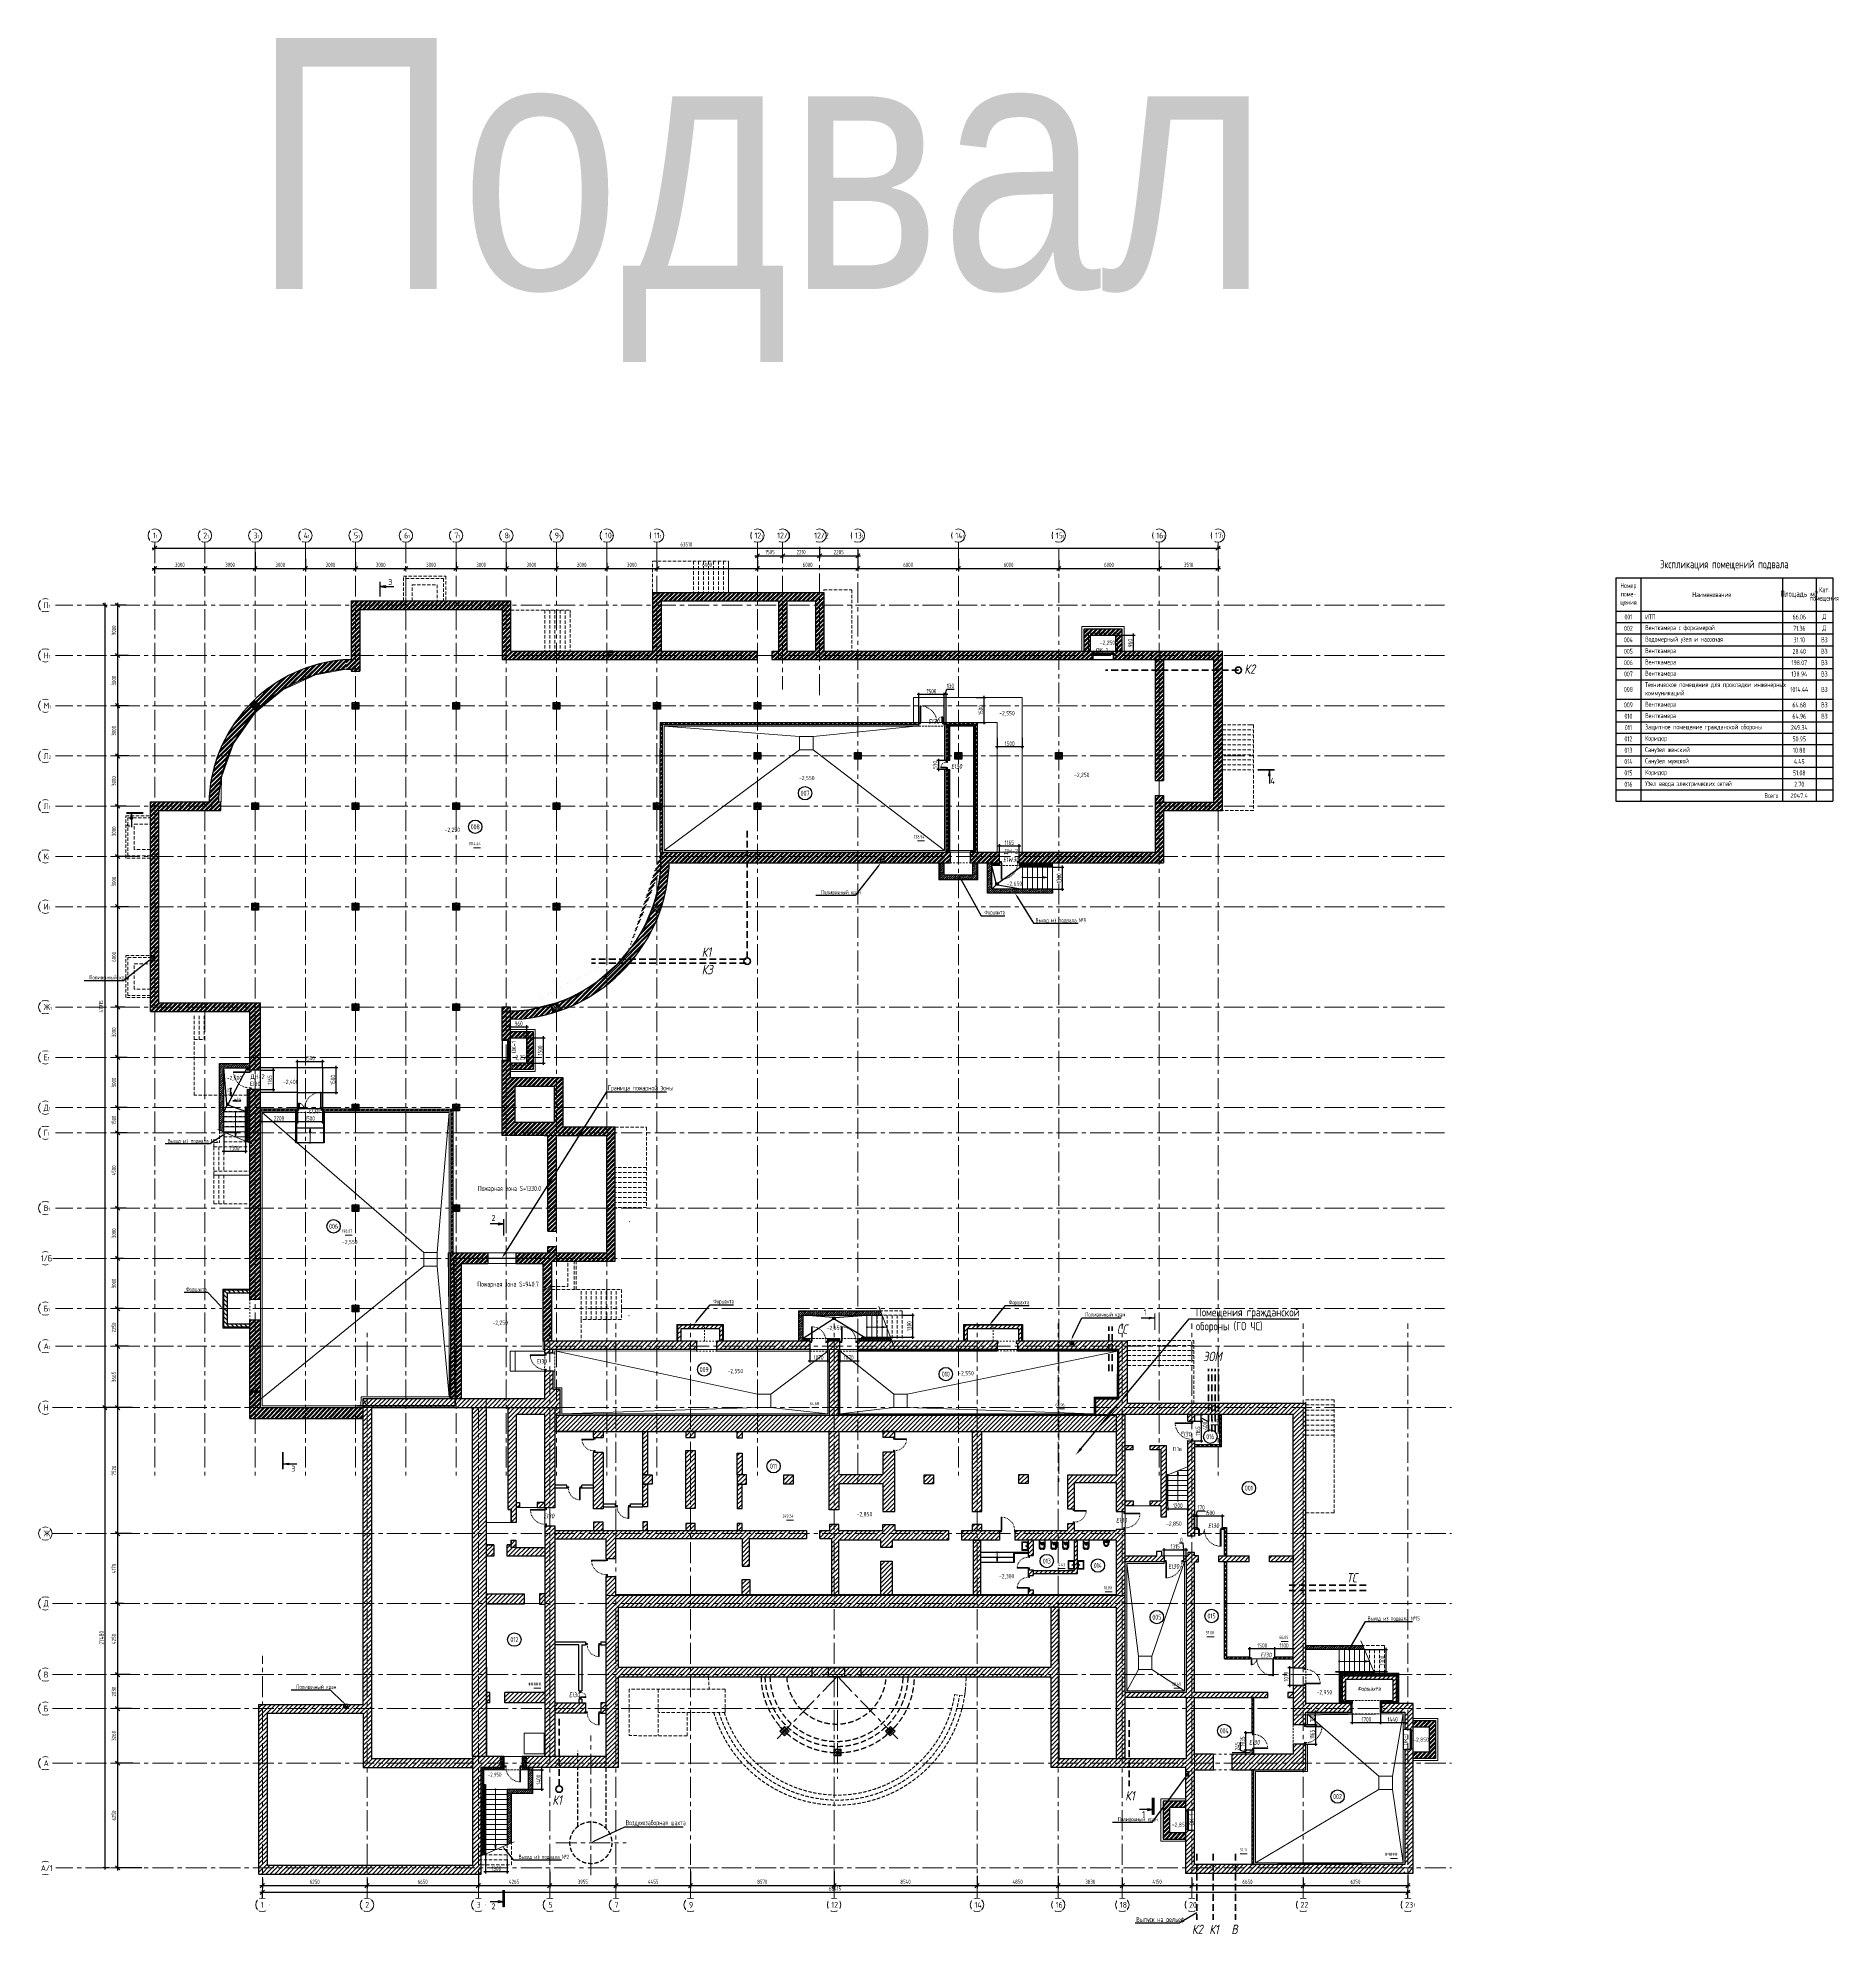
# Model space of a CAD drawing. Header units: millimetres. Extents: x -13407 to 93998, y -3954 to 109271.
import ezdxf
from ezdxf import colors
from ezdxf.entities.mleader import LeaderData, LeaderLine
from ezdxf.enums import TextEntityAlignment as Align
from ezdxf.math import Vec2, Vec3

# ---------------------------------------------------------------- set-up
doc = ezdxf.new("R2010")
doc.units = ezdxf.units.MM
for name, pattern in [('ACAD_ISO03W100', [30, 12, -18]), ('ADSK_Штриховая_ш2 п1', [3, 2, -1]), ('CENTER', [2, 1.25, -0.25, 0.25, -0.25]), ('DASHED', [19.05, 12.7, -6.35]), ('HIDDEN', [6, 4, -2]), ('TRATTEGGIATA', [0.75, 0.5, -0.25]), ('Штрих', [6.35, 3.175, -3.175])]:
    doc.linetypes.add(name, pattern=pattern)
for name, color, linetype, lineweight in [('1 этаж тонкие линии!', 250, 'Continuous', 0), ('_0', 250, 'Continuous', 9), ('_АР ТЕКСТ', 250, 'Continuous', 25), ('_К1', 36, 'Continuous', 35), ('_К2', 42, 'Continuous', 35), ('KR_STRIH', 8, 'Continuous', 0), ('АР штриховка стен', 250, 'Continuous', 9), ('АР_Выноски АПР', 7, 'Continuous', 5), ('АР_Двери', 5, 'Continuous', 18), ('АР_Кирпич', 22, 'Continuous', 9), ('АР_Колонны', 5, 'Continuous', 30), ('АР_Колонны Штрих', 250, 'Continuous', 5), ('АР_Лестницы', 250, 'Continuous', 15), ('АР_Лестницы ограждение', 94, 'Continuous', 25), ('АР_Маркер экспликации', 239, 'Continuous', 13), ('АР_МосжилНии_Стены', 202, 'Continuous', 30), ('АР_Навесной фасад', 5, 'Continuous', 5), ('АР_Номер помещения', 1, 'Continuous', 25), ('АР_Окна', 4, 'Continuous', 0), ('АР_Оси', 193, 'Continuous', 9), ('АР_Оси размеры', 164, 'Continuous', 9), ('АР_Отметки', 250, 'Continuous', 15), ('АР_Перегородки кирпич', 244, 'Continuous', 30), ('АР_Перегородки_кирпич_Штрих', 244, 'Continuous', 5), ('АР_Помещения_площадь', 19, 'Continuous', 9), ('АР_Размеры дверей', 15, 'Continuous', 0), ('АР_Разрезы', 175, 'Continuous', 9), ('АР_Сети', 250, 'Continuous', 30), ('АР_стены', 250, 'Continuous', 30), ('АР_Сущ Несущая стена', 202, 'Continuous', 30), ('АР_тонкая линия', 250, 'Continuous', 0), ('АР_Тонкие', 250, 'Continuous', 5), ('АР_Утеплитель', 250, 'Continuous', 9), ('АР_Штриховка кирпич', 250, 'Continuous', 9), ('АР_Штриховка монолит', 250, 'Continuous', 9), ('Маркировка ОКОН', 7, 'Continuous', 18), ('Подвал', 250, 'Continuous', 30), ('тх разм', 250, 'Continuous', 9), ('Штриховка', 7, 'Continuous', 5), ('Эвакуация', 7, 'Continuous', 9)]:
    doc.layers.add(name, color=color, linetype=linetype, lineweight=lineweight)
for name, color, linetype in [('АР_новое окно', 160, 'Continuous'), ('АР_Таблицы', 250, 'Continuous'), ('ВХОДНЫЕ группы Лидер', 250, 'Continuous'), ('Тонкая', 7, 'Continuous'), ('ТХ_сантехника', 253, 'Continuous')]:
    doc.layers.add(name, color=color, linetype=linetype)
doc.layers.add('АР_ПБ_Двери', color=7, linetype='Continuous', lineweight=15, true_color=0xdb0000)
doc.layers.add('Граница ПБ', color=7, linetype='Continuous', lineweight=80, true_color=0xf60404)
doc.styles.add('Arial', font='ARIALN.TTF')
doc.styles.add('ISOCPEUR', font='isocpeur.ttf', dxfattribs={"width": 0.7})
doc.styles.add('ISOCPEUR_2', font='isocpeur.ttf', dxfattribs={"width": 0.9, "height": 300})
doc.styles.add('METRO-STYLE', font='isocpeur.ttf', dxfattribs={"width": 0.9, "oblique": 15})
doc.styles.add('PDF ISOCPEUR', font='isocpeur.ttf')
doc.styles.get("Standard").update_dxf_attribs({"font": 'arial.ttf'})
doc.styles.add('Архитект', font='isocpeur.ttf', dxfattribs={"width": 0.8, "oblique": 8})
doc.styles.add('Архитектурный размер', font='isocpeur.ttf', dxfattribs={"width": 0.8, "oblique": 8})
doc.styles.add('ГОСТ 2.304', font='isocpeur.ttf', dxfattribs={"width": 0.7})
doc.styles.add('М2', font='isocpeui.ttf', dxfattribs={"width": 0.8})
doc.dimstyles.new('R_100', dxfattribs={"dimtxt": 270, "dimasz": 120, "dimexe": 100, "dimexo": 0, "dimgap": 60, "dimtad": 1, "dimdec": 0, "dimrnd": 5, "dimzin": 0, "dimdsep": 46, "dimtxsty": 'ISOCPEUR', "dimblk": 'ARCHTICK', "dimcen": 0, "dimdle": 100, "dimclrd": 256, "dimclre": 256, "dimclrt": 256, "dimadec": 0, "dimazin": 0, "dimtfac": 2, "dimtdec": 0, "dimtofl": 0, "dimtmove": 1, "dimatfit": 3, "dimfxl": 1, "dimtvp": 3, "dimtolj": 1, "dimtzin": 0, "dimarcsym": 0})
doc.dimstyles.new('СПДС', dxfattribs={"dimscale": 100, "dimtxt": 2.5, "dimasz": 2.5, "dimexe": 1.5, "dimexo": 0, "dimgap": 1, "dimtad": 1, "dimdec": 0, "dimrnd": 1, "dimtxsty": 'ГОСТ 2.304', "dimblk": 'OBLIQUE', "dimcen": 2.5, "dimdle": 1.5, "dimadec": 0, "dimazin": 2, "dimtfac": 0.75, "dimtdec": 0, "dimtmove": 1, "dimatfit": 3, "dimfxl": 1, "dimtolj": 1, "dimarcsym": 1})
pattern_1 = [(45, (332249.04, -76273.36), (-61.871843, 61.871843), []), (135, (332249.04, -76273.36), (-61.871843, -61.871843), [])]
pattern_2 = [(45, (331452.74, -55205.68), (-132.58252, 132.58252), [])]
pattern_3 = [(45, (346742.01, -55205.68), (-132.58252, 132.58252), [])]
pattern_4 = [(45, (346742.01, -55205.68), (-132.58252, 132.58252), []), (45, (346830.4, -55205.68), (-132.58252, 132.58252), [])]
pattern_5 = [(45, (331452.74, -55205.68), (-132.58252, 132.58252), []), (45, (331541.13, -55205.68), (-132.58252, 132.58252), [])]
pattern_6 = [(45, (330649.54, -55205.68), (-132.58252, 132.58252), []), (45, (330737.93, -55205.68), (-132.58252, 132.58252), [])]
pattern_7 = [(45, (-951809.71, 109221.18), (-132.58252, 132.58252), []), (45, (-951721.32, 109221.18), (-132.58252, 132.58252), [])]
pattern_8 = [(45, (-951676.66, 109617.1), (-132.58252, 132.58252), []), (45, (-951588.28, 109617.1), (-132.58252, 132.58252), [])]
pattern_9 = [(45, (346742.01, -55205.68), (-123.74369, 123.74369), []), (45, (346865.75, -55205.68), (-123.74369, 123.74369), [218.75, -43.75, 0, -43.75])]
pattern_10 = [(135, (346742.01, -55205.68), (-61.871843, -61.871843), []), (225, (346742.01, -55205.68), (61.871843, -61.871843), [])]
pattern_11 = [(44.999172, (-220380.02, -161478.3), (-56.12579, 56.127412), []), (134.999172, (-220380.02, -161478.3), (-56.127412, -56.12579), [])]
pattern_12 = [(44.999172, (249472.675, -265735.606), (-56.12579, 56.127412), []), (134.999172, (249472.675, -265735.606), (-56.127412, -56.12579), [])]

# ---------------------------------------------------------------- blocks, each defined once
blk = doc.blocks.new('A$C60573c2e')
at = {"layer": 'АР_Разрезы', "ltscale": 100}
h = blk.add_hatch(color=5, dxfattribs=at)
h.dxf.hatch_style = 1
h.paths.add_polyline_path([(13494, 509), (13424, 509), (13424, 1414), (13494, 1414)])
h.paths.add_polyline_path([(13795, 1063), (13494, 1114), (13795, 1114)])
h.paths.add_polyline_path([(13795, 1114), (13494, 1114), (13795, 1164)])
h = blk.add_hatch(color=5, dxfattribs=at)
h.dxf.hatch_style = 1
h.paths.add_polyline_path([(65884, -9869), (65884, -9799), (66884, -9799), (66884, -9869)])
h.paths.add_polyline_path([(66534, -10170), (66584, -9869), (66584, -10170)])
h.paths.add_polyline_path([(66584, -10170), (66584, -9869), (66634, -10170)])
h = blk.add_hatch(color=5, dxfattribs=at)
h.dxf.hatch_style = 1
h.paths.add_polyline_path([(-689, -12469), (-689, -12399), (-1689, -12399), (-1689, -12469)])
h.paths.add_polyline_path([(-1339, -12769), (-1389, -12469), (-1389, -12769)])
h.paths.add_polyline_path([(-1389, -12769), (-1389, -12469), (-1440, -12769)])
h = blk.add_hatch(color=5, dxfattribs=at)
h.dxf.hatch_style = 1
h.paths.add_polyline_path([(20810, -37642), (20880, -37642), (20880, -36642), (20810, -36642)])
h.paths.add_polyline_path([(20509, -36993), (20810, -36942), (20509, -36942)])
h.paths.add_polyline_path([(20509, -36942), (20810, -36942), (20509, -36892)])
h = blk.add_hatch(color=5, dxfattribs=at)
h.dxf.hatch_style = 1
h.paths.add_polyline_path([(59699, -43275), (59769, -43275), (59769, -42275), (59699, -42275)])
h.paths.add_polyline_path([(59398, -42625), (59699, -42575), (59398, -42575)])
h.paths.add_polyline_path([(59398, -42575), (59699, -42575), (59398, -42525)])
h = blk.add_hatch(color=5, dxfattribs=at)
h.dxf.hatch_style = 1
h.paths.add_polyline_path([(7699, -50578), (7629, -50578), (7629, -51578), (7699, -51578)])
h.paths.add_polyline_path([(7999, -51228), (7699, -51278), (7999, -51278)])
h.paths.add_polyline_path([(7999, -51278), (7699, -51278), (7999, -51328)])
h = blk.add_hatch(color=5, dxfattribs=at)
h.dxf.hatch_style = 1
h.paths.add_polyline_path([(59606, -71214), (59676, -71214), (59676, -72214), (59606, -72214)])
h.paths.add_polyline_path([(59306, -71864), (59606, -71914), (59306, -71914)])
h.paths.add_polyline_path([(59306, -71914), (59606, -71914), (59306, -71964)])
h = blk.add_hatch(color=5, dxfattribs=at)
h.dxf.hatch_style = 1
h.paths.add_polyline_path([(20810, -76719), (20880, -76719), (20880, -77719), (20810, -77719)])
h.paths.add_polyline_path([(20509, -77369), (20810, -77419), (20509, -77419)])
h.paths.add_polyline_path([(20509, -77419), (20810, -77419), (20509, -77469)])
at = {"layer": 'АР_Разрезы', "color": 5, "lineweight": 25, "ltscale": 100}
for p, q in [((13795, 1164), (13494, 1114)), ((13795, 1063), (13795, 1164)), ((13494, 1114), (13795, 1063)), ((65884, -9799, -2792), (66884, -9799, -2792)), ((66584, -9869, -2792), (66534, -10170, -2792)), ((66534, -10170, -2792), (66634, -10170, -2792)), ((66634, -10170, -2792), (66584, -9869, -2792)), ((-689, -12399, -2792), (-1689, -12399, -2792)), ((-1440, -12769, -2792), (-1389, -12469, -2792)), ((-1339, -12769, -2792), (-1440, -12769, -2792)), ((-1389, -12469, -2792), (-1339, -12769, -2792)), ((20810, -36942), (20509, -36892)), ((20509, -36892), (20509, -36993)), ((20509, -36993), (20810, -36942)), ((59699, -42575), (59398, -42525)), ((59398, -42525), (59398, -42625)), ((7629, -50578), (7629, -51578)), ((7699, -51278), (7999, -51228)), ((7999, -51328), (7699, -51278)), ((7999, -51228), (7999, -51328)), ((59606, -72214), (59606, -71214)), ((59676, -71214), (59676, -72214)), ((59606, -71914), (59306, -71864)), ((59306, -71864), (59306, -71964)), ((59306, -71964), (59606, -71914)), ((59676, -72214), (59606, -72214)), ((20810, -77719), (20810, -76719)), ((20880, -76719), (20880, -77719)), ((20810, -77419), (20509, -77369)), ((20509, -77369), (20509, -77469)), ((20509, -77469), (20810, -77419)), ((20880, -77719), (20810, -77719))]:
    blk.add_line(p, q, dxfattribs=at)
for points, elevation in [([(13494, 1114), (14278, 1114)], 0), ([(66584, -9869), (66584, -10653)], -2792), ([(-1389, -12469), (-1389, -13252)], -2792), ([(20810, -36942), (20026, -36942)], 0), ([(7699, -51278), (8483, -51278)], 0), ([(20810, -77419), (20026, -77419)], 0)]:
    blk.add_lwpolyline(points, dxfattribs=dict(at, elevation=elevation))
for points in [[(59699, -42575), (58915, -42575)], [(59606, -71914), (58822, -71914)]]:
    blk.add_lwpolyline(points, dxfattribs=at)
at = {"layer": 'АР_Разрезы', "color": 5, "lineweight": 25, "ltscale": 100, "char_height": 350, "width": 583.33, "style": 'METRO-STYLE'}
for s, insert, attachment_point in [('{\\Q0;\\W1;3}', (13944, 1214), 7), ('{\\Q0;\\W1;4}', (66905, -10319, -2792), 3), ('{\\Q0;\\W1;4}', (-1710, -12919, -2792), 1), ('{\\Q0;\\W1;2}', (20360, -36413), 3), ('{\\Q0;\\W1;1}', (59249, -42045), 3), ('{\\Q0;\\W1;3}', (8149, -51378), 1), ('{\\Q0;\\W1;1}', (59156, -72014), 3), ('{\\Q0;\\W1;2}', (20360, -77519), 3)]:
    blk.add_mtext(s, dxfattribs=dict(at, insert=insert, attachment_point=attachment_point))
blk = doc.blocks.new('*U129')
h = blk.add_hatch(color=256)
h.dxf.hatch_style = 1
edge = h.paths.add_edge_path()
edge.add_arc((0, 0), 27.6, 359.64, 719.64)
h = blk.add_hatch(color=256)
h.dxf.hatch_style = 1
h.paths.add_polyline_path([(3300, -44), (3300, 44), (3600, 0)])
blk.add_line((3600, 0), (0, 0))
blk.add_lwpolyline([(3300, 44), (3300, -44), (3600, 0), (3300, 44)])
blk.add_circle((0, 0), 27.6)
blk = doc.blocks.new('_Oblique')
at = {"color": 0, "linetype": 'ByBlock', "lineweight": -2}
blk.add_line((-0.5, -0.5), (0.5, 0.5), dxfattribs=at)
blk = doc.blocks.new('*D212')
at = {"layer": 'АР_Оси размеры', "color": 0, "lineweight": -2, "ltscale": 100, "transparency": 16777216}
for p, q in [((-7744, 6250), (-8793, 6250)), ((-8643, -150), (-8643, 6400)), ((-7209, 0), (-8793, 0))]:
    blk.add_line(p, q, dxfattribs=at)
at = {"layer": 'АР_Оси размеры', "color": 0, "lineweight": -2, "ltscale": 100, "transparency": 16777216, "xscale": 250, "yscale": 250, "zscale": 250}
for p, rotation in [((-8643, 6250), 90), ((-8643, 0), 270)]:
    blk.add_blockref('_Oblique', p, dxfattribs=dict(at, rotation=rotation))
at = {"layer": 'АР_Оси размеры', "color": 0, "ltscale": 100, "transparency": 16777216, "insert": (-8868, 3125), "char_height": 250, "attachment_point": 5, "rotation": 90, "style": 'ГОСТ 2.304'}
blk.add_mtext('\\A1;6250', dxfattribs=at)
blk = doc.blocks.new('*D213')
at = {"layer": 'АР_Оси размеры', "color": 0, "lineweight": -2, "ltscale": 100, "transparency": 16777216}
for p, q in [((-7821, 9510), (-8793, 9510)), ((-8643, 6100), (-8643, 9660)), ((-7744, 6250), (-8793, 6250))]:
    blk.add_line(p, q, dxfattribs=at)
at = {"layer": 'АР_Оси размеры', "color": 0, "lineweight": -2, "ltscale": 100, "transparency": 16777216, "xscale": 250, "yscale": 250, "zscale": 250}
for p, rotation in [((-8643, 9510), 90), ((-8643, 6250), 270)]:
    blk.add_blockref('_Oblique', p, dxfattribs=dict(at, rotation=rotation))
at = {"layer": 'АР_Оси размеры', "color": 0, "ltscale": 100, "transparency": 16777216, "insert": (-8868, 7880), "char_height": 250, "attachment_point": 5, "rotation": 90, "style": 'ГОСТ 2.304'}
blk.add_mtext('\\A1;3260', dxfattribs=at)
blk = doc.blocks.new('*D214')
at = {"layer": 'АР_Оси размеры', "color": 0, "lineweight": -2, "ltscale": 100, "transparency": 16777216}
for p, q in [((-7895, 11540), (-8793, 11540)), ((-8643, 9360), (-8643, 11690)), ((-7821, 9510), (-8793, 9510))]:
    blk.add_line(p, q, dxfattribs=at)
at = {"layer": 'АР_Оси размеры', "color": 0, "lineweight": -2, "ltscale": 100, "transparency": 16777216, "xscale": 250, "yscale": 250, "zscale": 250}
for p, rotation in [((-8643, 11540), 90), ((-8643, 9510), 270)]:
    blk.add_blockref('_Oblique', p, dxfattribs=dict(at, rotation=rotation))
at = {"layer": 'АР_Оси размеры', "color": 0, "ltscale": 100, "transparency": 16777216, "insert": (-8868, 10525), "char_height": 250, "attachment_point": 5, "rotation": 90, "style": 'ГОСТ 2.304'}
blk.add_mtext('\\A1;2030', dxfattribs=at)
blk = doc.blocks.new('*D215')
at = {"layer": 'АР_Оси размеры', "color": 0, "lineweight": -2, "ltscale": 100, "transparency": 16777216}
for p, q in [((-8643, 11390), (-8643, 15940)), ((-8293, 15790), (-8793, 15790)), ((-7895, 11540), (-8793, 11540))]:
    blk.add_line(p, q, dxfattribs=at)
at = {"layer": 'АР_Оси размеры', "color": 0, "lineweight": -2, "ltscale": 100, "transparency": 16777216, "xscale": 250, "yscale": 250, "zscale": 250}
for p, rotation in [((-8643, 15790), 90), ((-8643, 11540), 270)]:
    blk.add_blockref('_Oblique', p, dxfattribs=dict(at, rotation=rotation))
at = {"layer": 'АР_Оси размеры', "color": 0, "ltscale": 100, "transparency": 16777216, "insert": (-8868, 13665), "char_height": 250, "attachment_point": 5, "rotation": 90, "style": 'ГОСТ 2.304'}
blk.add_mtext('\\A1;4250', dxfattribs=at)
blk = doc.blocks.new('*D216')
at = {"layer": 'АР_Оси размеры', "color": 0, "lineweight": -2, "ltscale": 100, "transparency": 16777216}
for p, q in [((-7825, 19960), (-8793, 19960)), ((-8643, 15640), (-8643, 20110)), ((-8293, 15790), (-8793, 15790))]:
    blk.add_line(p, q, dxfattribs=at)
at = {"layer": 'АР_Оси размеры', "color": 0, "lineweight": -2, "ltscale": 100, "transparency": 16777216, "xscale": 250, "yscale": 250, "zscale": 250}
for p, rotation in [((-8643, 19960), 90), ((-8643, 15790), 270)]:
    blk.add_blockref('_Oblique', p, dxfattribs=dict(at, rotation=rotation))
at = {"layer": 'АР_Оси размеры', "color": 0, "ltscale": 100, "transparency": 16777216, "insert": (-8868, 17875), "char_height": 250, "attachment_point": 5, "rotation": 90, "style": 'ГОСТ 2.304'}
blk.add_mtext('\\A1;4170', dxfattribs=at)
blk = doc.blocks.new('*D217')
at = {"layer": 'АР_Оси размеры', "color": 0, "lineweight": -2, "ltscale": 100, "transparency": 16777216}
for p, q in [((-7764, 27480), (-8793, 27480)), ((-8643, 19810), (-8643, 27630)), ((-7825, 19960), (-8793, 19960))]:
    blk.add_line(p, q, dxfattribs=at)
at = {"layer": 'АР_Оси размеры', "color": 0, "lineweight": -2, "ltscale": 100, "transparency": 16777216, "xscale": 250, "yscale": 250, "zscale": 250}
for p, rotation in [((-8643, 27480), 90), ((-8643, 19960), 270)]:
    blk.add_blockref('_Oblique', p, dxfattribs=dict(at, rotation=rotation))
at = {"layer": 'АР_Оси размеры', "color": 0, "ltscale": 100, "transparency": 16777216, "insert": (-8868, 23720), "char_height": 250, "attachment_point": 5, "rotation": 90, "style": 'ГОСТ 2.304'}
blk.add_mtext('\\A1;7520', dxfattribs=at)
blk = doc.blocks.new('*D218')
at = {"layer": 'АР_Оси размеры', "color": 0, "lineweight": -2, "ltscale": 100, "transparency": 16777216}
for p, q in [((-7994, 31145), (-8793, 31145)), ((-8643, 27330), (-8643, 31295)), ((-7764, 27480), (-8793, 27480))]:
    blk.add_line(p, q, dxfattribs=at)
at = {"layer": 'АР_Оси размеры', "color": 0, "lineweight": -2, "ltscale": 100, "transparency": 16777216, "xscale": 250, "yscale": 250, "zscale": 250}
for p, rotation in [((-8643, 31145), 90), ((-8643, 27480), 270)]:
    blk.add_blockref('_Oblique', p, dxfattribs=dict(at, rotation=rotation))
at = {"layer": 'АР_Оси размеры', "color": 0, "ltscale": 100, "transparency": 16777216, "insert": (-8868, 29313), "char_height": 250, "attachment_point": 5, "rotation": 90, "style": 'ГОСТ 2.304'}
blk.add_mtext('\\A1;3665', dxfattribs=at)
blk = doc.blocks.new('*D219')
at = {"layer": 'АР_Оси размеры', "color": 0, "lineweight": -2, "ltscale": 100, "transparency": 16777216}
for p, q in [((-8301, 33395), (-8793, 33395)), ((-8643, 30995), (-8643, 33545)), ((-7994, 31145), (-8793, 31145))]:
    blk.add_line(p, q, dxfattribs=at)
at = {"layer": 'АР_Оси размеры', "color": 0, "lineweight": -2, "ltscale": 100, "transparency": 16777216, "xscale": 250, "yscale": 250, "zscale": 250}
for p, rotation in [((-8643, 33395), 90), ((-8643, 31145), 270)]:
    blk.add_blockref('_Oblique', p, dxfattribs=dict(at, rotation=rotation))
at = {"layer": 'АР_Оси размеры', "color": 0, "ltscale": 100, "transparency": 16777216, "insert": (-8868, 32270), "char_height": 250, "attachment_point": 5, "rotation": 90, "style": 'ГОСТ 2.304'}
blk.add_mtext('\\A1;2250', dxfattribs=at)
blk = doc.blocks.new('*D220')
at = {"layer": 'АР_Оси размеры', "color": 0, "lineweight": -2, "ltscale": 100, "transparency": 16777216}
for p, q in [((-8301, 36395), (-8793, 36395)), ((-8643, 33245), (-8643, 36545)), ((-8301, 33395), (-8793, 33395))]:
    blk.add_line(p, q, dxfattribs=at)
at = {"layer": 'АР_Оси размеры', "color": 0, "lineweight": -2, "ltscale": 100, "transparency": 16777216, "xscale": 250, "yscale": 250, "zscale": 250}
for p, rotation in [((-8643, 36395), 90), ((-8643, 33395), 270)]:
    blk.add_blockref('_Oblique', p, dxfattribs=dict(at, rotation=rotation))
at = {"layer": 'АР_Оси размеры', "color": 0, "ltscale": 100, "transparency": 16777216, "insert": (-8868, 34895), "char_height": 250, "attachment_point": 5, "rotation": 90, "style": 'ГОСТ 2.304'}
blk.add_mtext('\\A1;3000', dxfattribs=at)
blk = doc.blocks.new('*D221')
at = {"layer": 'АР_Оси размеры', "color": 0, "lineweight": -2, "ltscale": 100, "transparency": 16777216}
for p, q in [((-8134, 39395), (-8793, 39395)), ((-8643, 36245), (-8643, 39545)), ((-8301, 36395), (-8793, 36395))]:
    blk.add_line(p, q, dxfattribs=at)
at = {"layer": 'АР_Оси размеры', "color": 0, "lineweight": -2, "ltscale": 100, "transparency": 16777216, "xscale": 250, "yscale": 250, "zscale": 250}
for p, rotation in [((-8643, 39395), 90), ((-8643, 36395), 270)]:
    blk.add_blockref('_Oblique', p, dxfattribs=dict(at, rotation=rotation))
at = {"layer": 'АР_Оси размеры', "color": 0, "ltscale": 100, "transparency": 16777216, "insert": (-8868, 37895), "char_height": 250, "attachment_point": 5, "rotation": 90, "style": 'ГОСТ 2.304'}
blk.add_mtext('\\A1;3000', dxfattribs=at)
blk = doc.blocks.new('*D222')
at = {"layer": 'АР_Оси размеры', "color": 0, "lineweight": -2, "ltscale": 100, "transparency": 16777216}
for p, q in [((-8080, 43895), (-8793, 43895)), ((-8643, 39245), (-8643, 44045)), ((-8134, 39395), (-8793, 39395))]:
    blk.add_line(p, q, dxfattribs=at)
at = {"layer": 'АР_Оси размеры', "color": 0, "lineweight": -2, "ltscale": 100, "transparency": 16777216, "xscale": 250, "yscale": 250, "zscale": 250}
for p, rotation in [((-8643, 43895), 90), ((-8643, 39395), 270)]:
    blk.add_blockref('_Oblique', p, dxfattribs=dict(at, rotation=rotation))
at = {"layer": 'АР_Оси размеры', "color": 0, "ltscale": 100, "transparency": 16777216, "insert": (-8868, 41645), "char_height": 250, "attachment_point": 5, "rotation": 90, "style": 'ГОСТ 2.304'}
blk.add_mtext('\\A1;4500', dxfattribs=at)
blk = doc.blocks.new('*D223')
at = {"layer": 'АР_Оси размеры', "color": 0, "lineweight": -2, "ltscale": 100, "transparency": 16777216}
for p, q in [((-8080, 45395), (-8793, 45395)), ((-8643, 43745), (-8643, 45545)), ((-8080, 43895), (-8793, 43895))]:
    blk.add_line(p, q, dxfattribs=at)
at = {"layer": 'АР_Оси размеры', "color": 0, "lineweight": -2, "ltscale": 100, "transparency": 16777216, "xscale": 250, "yscale": 250, "zscale": 250}
for p, rotation in [((-8643, 45395), 90), ((-8643, 43895), 270)]:
    blk.add_blockref('_Oblique', p, dxfattribs=dict(at, rotation=rotation))
at = {"layer": 'АР_Оси размеры', "color": 0, "ltscale": 100, "transparency": 16777216, "insert": (-8868, 44645), "char_height": 250, "attachment_point": 5, "rotation": 90, "style": 'ГОСТ 2.304'}
blk.add_mtext('\\A1;1500', dxfattribs=at)
blk = doc.blocks.new('*D224')
at = {"layer": 'АР_Оси размеры', "color": 0, "lineweight": -2, "ltscale": 100, "transparency": 16777216}
for p, q in [((-8219, 48395), (-8793, 48395)), ((-8643, 45245), (-8643, 48545)), ((-8080, 45395), (-8793, 45395))]:
    blk.add_line(p, q, dxfattribs=at)
at = {"layer": 'АР_Оси размеры', "color": 0, "lineweight": -2, "ltscale": 100, "transparency": 16777216, "xscale": 250, "yscale": 250, "zscale": 250}
for p, rotation in [((-8643, 48395), 90), ((-8643, 45395), 270)]:
    blk.add_blockref('_Oblique', p, dxfattribs=dict(at, rotation=rotation))
at = {"layer": 'АР_Оси размеры', "color": 0, "ltscale": 100, "transparency": 16777216, "insert": (-8868, 46895), "char_height": 250, "attachment_point": 5, "rotation": 90, "style": 'ГОСТ 2.304'}
blk.add_mtext('\\A1;3000', dxfattribs=at)
blk = doc.blocks.new('*D225')
at = {"layer": 'АР_Оси размеры', "color": 0, "lineweight": -2, "ltscale": 100, "transparency": 16777216}
for p, q in [((-8219, 51395), (-8793, 51395)), ((-8643, 48245), (-8643, 51545)), ((-8080, 48395), (-8793, 48395))]:
    blk.add_line(p, q, dxfattribs=at)
at = {"layer": 'АР_Оси размеры', "color": 0, "lineweight": -2, "ltscale": 100, "transparency": 16777216, "xscale": 250, "yscale": 250, "zscale": 250}
for p, rotation in [((-8643, 51395), 90), ((-8643, 48395), 270)]:
    blk.add_blockref('_Oblique', p, dxfattribs=dict(at, rotation=rotation))
at = {"layer": 'АР_Оси размеры', "color": 0, "ltscale": 100, "transparency": 16777216, "insert": (-8868, 49895), "char_height": 250, "attachment_point": 5, "rotation": 90, "style": 'ГОСТ 2.304'}
blk.add_mtext('\\A1;3000', dxfattribs=at)
blk = doc.blocks.new('*D226')
at = {"layer": 'АР_Оси размеры', "color": 0, "lineweight": -2, "ltscale": 100, "transparency": 16777216}
for p, q in [((-7988, 57395), (-8793, 57395)), ((-8643, 51245), (-8643, 57545)), ((-8219, 51395), (-8793, 51395))]:
    blk.add_line(p, q, dxfattribs=at)
at = {"layer": 'АР_Оси размеры', "color": 0, "lineweight": -2, "ltscale": 100, "transparency": 16777216, "xscale": 250, "yscale": 250, "zscale": 250}
for p, rotation in [((-8643, 57395), 90), ((-8643, 51395), 270)]:
    blk.add_blockref('_Oblique', p, dxfattribs=dict(at, rotation=rotation))
at = {"layer": 'АР_Оси размеры', "color": 0, "ltscale": 100, "transparency": 16777216, "insert": (-8868, 54395), "char_height": 250, "attachment_point": 5, "rotation": 90, "style": 'ГОСТ 2.304'}
blk.add_mtext('\\A1;6000', dxfattribs=at)
blk = doc.blocks.new('*D206')
at = {"layer": 'АР_Оси размеры', "color": 0, "lineweight": -2, "ltscale": 100, "transparency": 16777216}
for p, q in [((-8131, 60395), (-8793, 60395)), ((-8643, 57245), (-8643, 60545)), ((-7988, 57395), (-8793, 57395))]:
    blk.add_line(p, q, dxfattribs=at)
at = {"layer": 'АР_Оси размеры', "color": 0, "lineweight": -2, "ltscale": 100, "transparency": 16777216, "xscale": 250, "yscale": 250, "zscale": 250}
for p, rotation in [((-8643, 60395), 90), ((-8643, 57395), 270)]:
    blk.add_blockref('_Oblique', p, dxfattribs=dict(at, rotation=rotation))
at = {"layer": 'АР_Оси размеры', "color": 0, "ltscale": 100, "transparency": 16777216, "insert": (-8868, 58895), "char_height": 250, "attachment_point": 5, "rotation": 90, "style": 'ГОСТ 2.304'}
blk.add_mtext('\\A1;3000', dxfattribs=at)
blk = doc.blocks.new('*D207')
at = {"layer": 'АР_Оси размеры', "color": 0, "lineweight": -2, "ltscale": 100, "transparency": 16777216}
for p, q in [((-8643, 60245), (-8643, 63545)), ((-8131, 63395), (-8793, 63395)), ((-7988, 60395), (-8793, 60395))]:
    blk.add_line(p, q, dxfattribs=at)
at = {"layer": 'АР_Оси размеры', "color": 0, "lineweight": -2, "ltscale": 100, "transparency": 16777216, "xscale": 250, "yscale": 250, "zscale": 250}
for p, rotation in [((-8643, 63395), 90), ((-8643, 60395), 270)]:
    blk.add_blockref('_Oblique', p, dxfattribs=dict(at, rotation=rotation))
at = {"layer": 'АР_Оси размеры', "color": 0, "ltscale": 100, "transparency": 16777216, "insert": (-8868, 61895), "char_height": 250, "attachment_point": 5, "rotation": 90, "style": 'ГОСТ 2.304'}
blk.add_mtext('\\A1;3000', dxfattribs=at)
blk = doc.blocks.new('*D208')
at = {"layer": 'АР_Оси размеры', "color": 0, "lineweight": -2, "ltscale": 100, "transparency": 16777216}
for p, q in [((-7983, 66395), (-8793, 66395)), ((-8643, 63245), (-8643, 66545)), ((-8131, 63395), (-8793, 63395))]:
    blk.add_line(p, q, dxfattribs=at)
at = {"layer": 'АР_Оси размеры', "color": 0, "lineweight": -2, "ltscale": 100, "transparency": 16777216, "xscale": 250, "yscale": 250, "zscale": 250}
for p, rotation in [((-8643, 66395), 90), ((-8643, 63395), 270)]:
    blk.add_blockref('_Oblique', p, dxfattribs=dict(at, rotation=rotation))
at = {"layer": 'АР_Оси размеры', "color": 0, "ltscale": 100, "transparency": 16777216, "insert": (-8868, 64895), "char_height": 250, "attachment_point": 5, "rotation": 90, "style": 'ГОСТ 2.304'}
blk.add_mtext('\\A1;3000', dxfattribs=at)
blk = doc.blocks.new('*D209')
at = {"layer": 'АР_Оси размеры', "color": 0, "lineweight": -2, "ltscale": 100, "transparency": 16777216}
for p, q in [((-8643, 69245), (-8643, 72545)), ((-8131, 72395), (-8793, 72395)), ((-7988, 69395), (-8793, 69395))]:
    blk.add_line(p, q, dxfattribs=at)
at = {"layer": 'АР_Оси размеры', "color": 0, "lineweight": -2, "ltscale": 100, "transparency": 16777216, "xscale": 250, "yscale": 250, "zscale": 250}
for p, rotation in [((-8643, 72395), 90), ((-8643, 69395), 270)]:
    blk.add_blockref('_Oblique', p, dxfattribs=dict(at, rotation=rotation))
at = {"layer": 'АР_Оси размеры', "color": 0, "ltscale": 100, "transparency": 16777216, "insert": (-8868, 70895), "char_height": 250, "attachment_point": 5, "rotation": 90, "style": 'ГОСТ 2.304'}
blk.add_mtext('\\A1;3000', dxfattribs=at)
blk = doc.blocks.new('*D210')
at = {"layer": 'АР_Оси размеры', "color": 0, "lineweight": -2, "ltscale": 100, "transparency": 16777216}
for p, q in [((-8131, 75395), (-8793, 75395)), ((-8643, 72245), (-8643, 75545)), ((-7988, 72395), (-8793, 72395))]:
    blk.add_line(p, q, dxfattribs=at)
at = {"layer": 'АР_Оси размеры', "color": 0, "lineweight": -2, "ltscale": 100, "transparency": 16777216, "xscale": 250, "yscale": 250, "zscale": 250}
for p, rotation in [((-8643, 75395), 90), ((-8643, 72395), 270)]:
    blk.add_blockref('_Oblique', p, dxfattribs=dict(at, rotation=rotation))
at = {"layer": 'АР_Оси размеры', "color": 0, "ltscale": 100, "transparency": 16777216, "insert": (-8868, 73895), "char_height": 250, "attachment_point": 5, "rotation": 90, "style": 'ГОСТ 2.304'}
blk.add_mtext('\\A1;3000', dxfattribs=at)
blk = doc.blocks.new('*D211')
at = {"layer": 'АР_Оси размеры', "color": 0, "lineweight": -2, "ltscale": 100, "transparency": 16777216}
for p, q in [((-9469, 75395), (-9263, 75395)), ((-9413, 75545), (-9413, 27330)), ((-9469, 27480), (-9263, 27480))]:
    blk.add_line(p, q, dxfattribs=at)
at = {"layer": 'АР_Оси размеры', "color": 0, "lineweight": -2, "ltscale": 100, "transparency": 16777216, "xscale": 250, "yscale": 250, "zscale": 250}
for p, rotation in [((-9413, 75395), 90), ((-9413, 27480), 270)]:
    blk.add_blockref('_Oblique', p, dxfattribs=dict(at, rotation=rotation))
at = {"layer": 'АР_Оси размеры', "color": 0, "ltscale": 100, "transparency": 16777216, "insert": (-9638, 51438), "char_height": 250, "attachment_point": 5, "rotation": 90, "style": 'ГОСТ 2.304'}
blk.add_mtext('\\A1;47915', dxfattribs=at)
blk = doc.blocks.new('*U13')
at = {"layer": 'АР_новое окно', "lineweight": 20}
for p, q in [((0, 1210), (-70, 1210)), ((0, 0), (-70, 0))]:
    blk.add_line(p, q, dxfattribs=at)
at = {"layer": 'АР_новое окно'}
for p, q in [((-70, 1210), (-70, 0)), ((-70, 0), (-70, 1210)), ((0, 1140), (-70, 1140)), ((-35, 1140), (-35, 70)), ((0, 1210), (0, 0)), ((0, 70), (-70, 70))]:
    blk.add_line(p, q, dxfattribs=at)
blk = doc.blocks.new('*U12')
for points in [[(-55, -80), (-55, 0), (-115, 0), (-115, -40), (-100, -40), (-100, -80), (-55, -80)], [(0, 0), (0, -80), (-55, -80), (-55, 0), (0, 0)], [(-1170, 0), (-1170, -80), (-1115, -80), (-1115, 0), (-1170, 0)], [(-1115, -80), (-1115, 0), (-1055, 0), (-1055, -40), (-1070, -40), (-1070, -80), (-1115, -80)]]:
    blk.add_lwpolyline(points)
blk.add_lwpolyline([(-100, -80), (-100, -1050), (-140, -1050), (-140, -80)], close=True)
at = {"linetype": 'ACAD_ISO03W100', "ltscale": 3}
blk.add_arc((-100, -80), 970, 180, 270, dxfattribs=at)
blk = doc.blocks.new('*U49')
for points in [[(0, 0), (0, -80), (55, -80), (55, 0), (0, 0)], [(55, -80), (55, 0), (115, 0), (115, -40), (100, -40), (100, -80), (55, -80)], [(475, -80), (475, 0), (415, 0), (415, -40), (430, -40), (430, -80), (475, -80)], [(530, 0), (530, -80), (475, -80), (475, 0), (530, 0)]]:
    blk.add_lwpolyline(points)
blk.add_lwpolyline([(100, -80), (100, -410), (140, -410), (140, -80)], close=True)
at = {"linetype": 'ACAD_ISO03W100', "ltscale": 3}
blk.add_arc((100, -80), 330, 270, 0, dxfattribs=at)
blk = doc.blocks.new('*D205')
at = {"layer": 'АР_Оси размеры', "color": 0, "lineweight": -2, "ltscale": 100, "transparency": 16777216}
for p, q in [((-7988, 69395), (-8793, 69395)), ((-8643, 69545), (-8643, 66245)), ((-7983, 66395), (-8793, 66395))]:
    blk.add_line(p, q, dxfattribs=at)
at = {"layer": 'АР_Оси размеры', "color": 0, "lineweight": -2, "ltscale": 100, "transparency": 16777216, "xscale": 250, "yscale": 250, "zscale": 250}
for p, rotation in [((-8643, 69395), 90), ((-8643, 66395), 270)]:
    blk.add_blockref('_Oblique', p, dxfattribs=dict(at, rotation=rotation))
at = {"layer": 'АР_Оси размеры', "color": 0, "ltscale": 100, "transparency": 16777216, "insert": (-8868, 67895), "char_height": 250, "attachment_point": 5, "rotation": 90, "style": 'ГОСТ 2.304'}
blk.add_mtext('\\A1;3000', dxfattribs=at)
blk = doc.blocks.new('*U17')
for points in [[(-55, -80), (-55, 0), (-115, 0), (-115, -40), (-100, -40), (-100, -80), (-55, -80)], [(0, 0), (0, -80), (-55, -80), (-55, 0), (0, 0)], [(-1170, 0), (-1170, -80), (-1115, -80), (-1115, 0), (-1170, 0)], [(-1115, -80), (-1115, 0), (-1055, 0), (-1055, -40), (-1070, -40), (-1070, -80), (-1115, -80)]]:
    blk.add_lwpolyline(points)
blk.add_lwpolyline([(-100, -80), (-100, -1050), (-140, -1050), (-140, -80)], close=True)
at = {"linetype": 'ACAD_ISO03W100', "ltscale": 3}
blk.add_arc((-100, -80), 970, 180, 270, dxfattribs=at)
blk = doc.blocks.new('*U23')
h = blk.add_hatch(color=256)
h.dxf.hatch_style = 1
edge = h.paths.add_edge_path()
edge.add_arc((0, 0), 27.6, 359.64, 719.64)
h = blk.add_hatch(color=256)
h.dxf.hatch_style = 1
h.paths.add_polyline_path([(1199, -44), (1199, 44), (1499, 0)])
blk.add_line((1499, 0), (0, 0))
blk.add_lwpolyline([(1199, 44), (1199, -44), (1499, 0), (1199, 44)])
blk.add_circle((0, 0), 27.6)
blk = doc.blocks.new('*U18')
at = {"layer": 'АР_новое окно', "lineweight": 20}
for p, q in [((0, 1210), (-70, 1210)), ((0, 0), (-70, 0))]:
    blk.add_line(p, q, dxfattribs=at)
at = {"layer": 'АР_новое окно'}
for p, q in [((-70, 1210), (-70, 0)), ((-70, 0), (-70, 1210)), ((0, 1140), (-70, 1140)), ((-35, 1140), (-35, 70)), ((0, 1210), (0, 0)), ((0, 70), (-70, 70))]:
    blk.add_line(p, q, dxfattribs=at)
blk = doc.blocks.new('*U14')
for points in [[(-55, -80), (-55, 0), (-115, 0), (-115, -40), (-100, -40), (-100, -80), (-55, -80)], [(0, 0), (0, -80), (-55, -80), (-55, 0), (0, 0)], [(-1030, 0), (-1030, -80), (-975, -80), (-975, 0), (-1030, 0)], [(-975, -80), (-975, 0), (-915, 0), (-915, -40), (-930, -40), (-930, -80), (-975, -80)]]:
    blk.add_lwpolyline(points)
blk.add_lwpolyline([(-100, -80), (-100, -910), (-140, -910), (-140, -80)], close=True)
at = {"linetype": 'ACAD_ISO03W100', "ltscale": 3}
blk.add_arc((-100, -80), 830, 180, 270, dxfattribs=at)
blk = doc.blocks.new('*U15')
for points in [[(-55, -80), (-55, 0), (-115, 0), (-115, -40), (-100, -40), (-100, -80), (-55, -80)], [(0, 0), (0, -80), (-55, -80), (-55, 0), (0, 0)], [(-1070, 0), (-1070, -80), (-1015, -80), (-1015, 0), (-1070, 0)], [(-1015, -80), (-1015, 0), (-955, 0), (-955, -40), (-970, -40), (-970, -80), (-1015, -80)]]:
    blk.add_lwpolyline(points)
blk.add_lwpolyline([(-100, -80), (-100, -950), (-140, -950), (-140, -80)], close=True)
at = {"linetype": 'ACAD_ISO03W100', "ltscale": 3}
blk.add_arc((-100, -80), 870, 180, 270, dxfattribs=at)
blk = doc.blocks.new('*U16')
for points in [[(0, 0), (0, -80), (55, -80), (55, 0), (0, 0)], [(55, -80), (55, 0), (115, 0), (115, -40), (100, -40), (100, -80), (55, -80)], [(1115, -80), (1115, 0), (1055, 0), (1055, -40), (1070, -40), (1070, -80), (1115, -80)], [(1170, 0), (1170, -80), (1115, -80), (1115, 0), (1170, 0)]]:
    blk.add_lwpolyline(points)
blk.add_lwpolyline([(100, -80), (100, -1050), (140, -1050), (140, -80)], close=True)
at = {"linetype": 'ACAD_ISO03W100', "ltscale": 3}
blk.add_arc((100, -80), 970, 270, 0, dxfattribs=at)
blk = doc.blocks.new('*U22')
for points in [[(-55, -80), (-55, 0), (-115, 0), (-115, -40), (-100, -40), (-100, -80), (-55, -80)], [(0, 0), (0, -80), (-55, -80), (-55, 0), (0, 0)], [(-1070, 0), (-1070, -80), (-1015, -80), (-1015, 0), (-1070, 0)], [(-1015, -80), (-1015, 0), (-955, 0), (-955, -40), (-970, -40), (-970, -80), (-1015, -80)]]:
    blk.add_lwpolyline(points)
blk.add_lwpolyline([(-100, -80), (-100, -950), (-140, -950), (-140, -80)], close=True)
at = {"linetype": 'ACAD_ISO03W100', "ltscale": 3}
blk.add_arc((-100, -80), 870, 180, 270, dxfattribs=at)
blk = doc.blocks.new('*U50')
h = blk.add_hatch(color=256)
h.dxf.hatch_style = 1
edge = h.paths.add_edge_path()
edge.add_arc((0, 0), 27.6, 359.64, 719.64)
h = blk.add_hatch(color=256)
h.dxf.hatch_style = 1
h.paths.add_polyline_path([(880, -44), (880, 44), (1180, 0)])
blk.add_line((1180, 0), (0, 0))
blk.add_lwpolyline([(880, 44), (880, -44), (1180, 0), (880, 44)])
blk.add_circle((0, 0), 27.6)
blk = doc.blocks.new('*U24')
for points in [[(0, 0), (0, -80), (55, -80), (55, 0), (0, 0)], [(55, -80), (55, 0), (115, 0), (115, -40), (100, -40), (100, -80), (55, -80)], [(1015, -80), (1015, 0), (955, 0), (955, -40), (970, -40), (970, -80), (1015, -80)], [(1070, 0), (1070, -80), (1015, -80), (1015, 0), (1070, 0)]]:
    blk.add_lwpolyline(points)
blk.add_lwpolyline([(100, -80), (100, -950), (140, -950), (140, -80)], close=True)
at = {"linetype": 'ACAD_ISO03W100', "ltscale": 3}
blk.add_arc((100, -80), 870, 270, 0, dxfattribs=at)
blk = doc.blocks.new('*U25')
for points in [[(-900, 0), (-900, 80), (-845, 80), (-845, 0), (-900, 0)], [(-845, 80), (-845, 0), (-785, 0), (-785, 40), (-800, 40), (-800, 80), (-845, 80)], [(-55, 80), (-55, 0), (-115, 0), (-115, 40), (-100, 40), (-100, 80), (-55, 80)], [(0, 0), (0, 80), (-55, 80), (-55, 0), (0, 0)]]:
    blk.add_lwpolyline(points)
blk.add_lwpolyline([(-100, 80), (-100, 780), (-140, 780), (-140, 80)], close=True)
at = {"linetype": 'ACAD_ISO03W100', "ltscale": 3}
blk.add_arc((-100, 80), 700, 90, 180, dxfattribs=at)
blk = doc.blocks.new('*U26')
for points in [[(-900, 0), (-900, 80), (-845, 80), (-845, 0), (-900, 0)], [(-845, 80), (-845, 0), (-785, 0), (-785, 40), (-800, 40), (-800, 80), (-845, 80)], [(-55, 80), (-55, 0), (-115, 0), (-115, 40), (-100, 40), (-100, 80), (-55, 80)], [(0, 0), (0, 80), (-55, 80), (-55, 0), (0, 0)]]:
    blk.add_lwpolyline(points)
blk.add_lwpolyline([(-100, 80), (-100, 780), (-140, 780), (-140, 80)], close=True)
at = {"linetype": 'ACAD_ISO03W100', "ltscale": 3}
blk.add_arc((-100, 80), 700, 90, 180, dxfattribs=at)
blk = doc.blocks.new('*U30')
for points in [[(-1070, 0), (-1070, 80), (-1015, 80), (-1015, 0), (-1070, 0)], [(-1015, 80), (-1015, 0), (-955, 0), (-955, 40), (-970, 40), (-970, 80), (-1015, 80)], [(-55, 80), (-55, 0), (-115, 0), (-115, 40), (-100, 40), (-100, 80), (-55, 80)], [(0, 0), (0, 80), (-55, 80), (-55, 0), (0, 0)]]:
    blk.add_lwpolyline(points)
blk.add_lwpolyline([(-100, 80), (-100, 950), (-140, 950), (-140, 80)], close=True)
at = {"linetype": 'ACAD_ISO03W100', "ltscale": 3}
blk.add_arc((-100, 80), 870, 90, 180, dxfattribs=at)
blk = doc.blocks.new('*U31')
for points in [[(0, 0), (0, 80), (55, 80), (55, 0), (0, 0)], [(55, 80), (55, 0), (115, 0), (115, 40), (100, 40), (100, 80), (55, 80)], [(1105, 80), (1105, 0), (1045, 0), (1045, 40), (1060, 40), (1060, 80), (1105, 80)], [(1160, 0), (1160, 80), (1105, 80), (1105, 0), (1160, 0)]]:
    blk.add_lwpolyline(points)
blk.add_lwpolyline([(100, 80), (100, 1040), (140, 1040), (140, 80)], close=True)
at = {"linetype": 'ACAD_ISO03W100', "ltscale": 3}
blk.add_arc((100, 80), 960, 0, 90, dxfattribs=at)
blk = doc.blocks.new('*U19')
for points in [[(-55, -80), (-55, 0), (-115, 0), (-115, -40), (-100, -40), (-100, -80), (-55, -80)], [(0, 0), (0, -80), (-55, -80), (-55, 0), (0, 0)], [(-1170, 0), (-1170, -80), (-1115, -80), (-1115, 0), (-1170, 0)], [(-1115, -80), (-1115, 0), (-1055, 0), (-1055, -40), (-1070, -40), (-1070, -80), (-1115, -80)]]:
    blk.add_lwpolyline(points)
blk.add_lwpolyline([(-100, -80), (-100, -1050), (-140, -1050), (-140, -80)], close=True)
at = {"linetype": 'ACAD_ISO03W100', "ltscale": 3}
blk.add_arc((-100, -80), 970, 180, 270, dxfattribs=at)
blk = doc.blocks.new('*U20')
h = blk.add_hatch(color=256)
h.dxf.hatch_style = 1
edge = h.paths.add_edge_path()
edge.add_arc((0, 0), 27.6, 359.64, 719.64)
h = blk.add_hatch(color=256)
h.dxf.hatch_style = 1
h.paths.add_polyline_path([(1504, -44), (1504, 44), (1804, 0)])
blk.add_line((1804, 0), (0, 0))
blk.add_lwpolyline([(1504, 44), (1504, -44), (1804, 0), (1504, 44)])
blk.add_circle((0, 0), 27.6)
blk = doc.blocks.new('*U21')
for points in [[(-1070, 0), (-1070, 80), (-1015, 80), (-1015, 0), (-1070, 0)], [(-1015, 80), (-1015, 0), (-955, 0), (-955, 40), (-970, 40), (-970, 80), (-1015, 80)], [(-55, 80), (-55, 0), (-115, 0), (-115, 40), (-100, 40), (-100, 80), (-55, 80)], [(0, 0), (0, 80), (-55, 80), (-55, 0), (0, 0)]]:
    blk.add_lwpolyline(points)
blk.add_lwpolyline([(-100, 80), (-100, 950), (-140, 950), (-140, 80)], close=True)
at = {"linetype": 'ACAD_ISO03W100', "ltscale": 3}
blk.add_arc((-100, 80), 870, 90, 180, dxfattribs=at)
blk = doc.blocks.new('*D179')
at = {"layer": 'АР_Оси размеры', "color": 0, "lineweight": -2, "ltscale": 100, "transparency": 16777216}
for p, q in [((-150, -1059), (6400, -1059)), ((0, -649), (0, -1209)), ((6250, -649), (6250, -1209))]:
    blk.add_line(p, q, dxfattribs=at)
at = {"layer": 'АР_Оси размеры', "color": 0, "lineweight": -2, "ltscale": 100, "transparency": 16777216, "xscale": 250, "yscale": 250, "zscale": 250, "rotation": 180}
blk.add_blockref('_Oblique', (0, -1059), dxfattribs=at)
at = {"layer": 'АР_Оси размеры', "color": 0, "lineweight": -2, "ltscale": 100, "transparency": 16777216, "xscale": 250, "yscale": 250, "zscale": 250}
blk.add_blockref('_Oblique', (6250, -1059), dxfattribs=at)
at = {"layer": 'АР_Оси размеры', "color": 0, "ltscale": 100, "transparency": 16777216, "insert": (3125, -834), "char_height": 250, "attachment_point": 5, "style": 'ГОСТ 2.304'}
blk.add_mtext('\\A1;6250', dxfattribs=at)
blk = doc.blocks.new('*D180')
at = {"layer": 'АР_Оси размеры', "color": 0, "lineweight": -2, "ltscale": 100, "transparency": 16777216}
for p, q in [((6100, -1059), (13050, -1059)), ((6250, -649), (6250, -1209)), ((12900, -235), (12900, -1209))]:
    blk.add_line(p, q, dxfattribs=at)
at = {"layer": 'АР_Оси размеры', "color": 0, "lineweight": -2, "ltscale": 100, "transparency": 16777216, "xscale": 250, "yscale": 250, "zscale": 250, "rotation": 180}
blk.add_blockref('_Oblique', (6250, -1059), dxfattribs=at)
at = {"layer": 'АР_Оси размеры', "color": 0, "lineweight": -2, "ltscale": 100, "transparency": 16777216, "xscale": 250, "yscale": 250, "zscale": 250}
blk.add_blockref('_Oblique', (12900, -1059), dxfattribs=at)
at = {"layer": 'АР_Оси размеры', "color": 0, "ltscale": 100, "transparency": 16777216, "insert": (9575, -834), "char_height": 250, "attachment_point": 5, "style": 'ГОСТ 2.304'}
blk.add_mtext('\\A1;6650', dxfattribs=at)
blk = doc.blocks.new('*D181')
at = {"layer": 'АР_Оси размеры', "color": 0, "lineweight": -2, "ltscale": 100, "transparency": 16777216}
for p, q in [((12750, -1059), (17315, -1059)), ((12900, -235), (12900, -1209)), ((17165, -235), (17165, -1209))]:
    blk.add_line(p, q, dxfattribs=at)
at = {"layer": 'АР_Оси размеры', "color": 0, "lineweight": -2, "ltscale": 100, "transparency": 16777216, "xscale": 250, "yscale": 250, "zscale": 250, "rotation": 180}
blk.add_blockref('_Oblique', (12900, -1059), dxfattribs=at)
at = {"layer": 'АР_Оси размеры', "color": 0, "lineweight": -2, "ltscale": 100, "transparency": 16777216, "xscale": 250, "yscale": 250, "zscale": 250}
blk.add_blockref('_Oblique', (17165, -1059), dxfattribs=at)
at = {"layer": 'АР_Оси размеры', "color": 0, "ltscale": 100, "transparency": 16777216, "insert": (15032, -834), "char_height": 250, "attachment_point": 5, "style": 'ГОСТ 2.304'}
blk.add_mtext('\\A1;4265', dxfattribs=at)
blk = doc.blocks.new('*D182')
at = {"layer": 'АР_Оси размеры', "color": 0, "lineweight": -2, "ltscale": 100, "transparency": 16777216}
for p, q in [((17015, -1059), (21270, -1059)), ((17165, -235), (17165, -1209)), ((21120, -536), (21120, -1209))]:
    blk.add_line(p, q, dxfattribs=at)
at = {"layer": 'АР_Оси размеры', "color": 0, "lineweight": -2, "ltscale": 100, "transparency": 16777216, "xscale": 250, "yscale": 250, "zscale": 250, "rotation": 180}
blk.add_blockref('_Oblique', (17165, -1059), dxfattribs=at)
at = {"layer": 'АР_Оси размеры', "color": 0, "lineweight": -2, "ltscale": 100, "transparency": 16777216, "xscale": 250, "yscale": 250, "zscale": 250}
blk.add_blockref('_Oblique', (21120, -1059), dxfattribs=at)
at = {"layer": 'АР_Оси размеры', "color": 0, "ltscale": 100, "transparency": 16777216, "insert": (19142, -834), "char_height": 250, "attachment_point": 5, "style": 'ГОСТ 2.304'}
blk.add_mtext('\\A1;3955', dxfattribs=at)
blk = doc.blocks.new('*D183')
at = {"layer": 'АР_Оси размеры', "color": 0, "lineweight": -2, "ltscale": 100, "transparency": 16777216}
for p, q in [((20970, -1059), (25725, -1059)), ((21120, -536), (21120, -1209)), ((25575, -217), (25575, -1209))]:
    blk.add_line(p, q, dxfattribs=at)
at = {"layer": 'АР_Оси размеры', "color": 0, "lineweight": -2, "ltscale": 100, "transparency": 16777216, "xscale": 250, "yscale": 250, "zscale": 250, "rotation": 180}
blk.add_blockref('_Oblique', (21120, -1059), dxfattribs=at)
at = {"layer": 'АР_Оси размеры', "color": 0, "lineweight": -2, "ltscale": 100, "transparency": 16777216, "xscale": 250, "yscale": 250, "zscale": 250}
blk.add_blockref('_Oblique', (25575, -1059), dxfattribs=at)
at = {"layer": 'АР_Оси размеры', "color": 0, "ltscale": 100, "transparency": 16777216, "insert": (23348, -834), "char_height": 250, "attachment_point": 5, "style": 'ГОСТ 2.304'}
blk.add_mtext('\\A1;4455', dxfattribs=at)
blk = doc.blocks.new('*D184')
at = {"layer": 'АР_Оси размеры', "color": 0, "lineweight": -2, "ltscale": 100, "transparency": 16777216}
for p, q in [((25425, -1059), (34295, -1059)), ((25575, -217), (25575, -1209)), ((34145, -217), (34145, -1209))]:
    blk.add_line(p, q, dxfattribs=at)
at = {"layer": 'АР_Оси размеры', "color": 0, "lineweight": -2, "ltscale": 100, "transparency": 16777216, "xscale": 250, "yscale": 250, "zscale": 250, "rotation": 180}
blk.add_blockref('_Oblique', (25575, -1059), dxfattribs=at)
at = {"layer": 'АР_Оси размеры', "color": 0, "lineweight": -2, "ltscale": 100, "transparency": 16777216, "xscale": 250, "yscale": 250, "zscale": 250}
blk.add_blockref('_Oblique', (34145, -1059), dxfattribs=at)
at = {"layer": 'АР_Оси размеры', "color": 0, "ltscale": 100, "transparency": 16777216, "insert": (29860, -834), "char_height": 250, "attachment_point": 5, "style": 'ГОСТ 2.304'}
blk.add_mtext('\\A1;8570', dxfattribs=at)
blk = doc.blocks.new('*D185')
at = {"layer": 'АР_Оси размеры', "color": 0, "lineweight": -2, "ltscale": 100, "transparency": 16777216}
for p, q in [((33995, -1059), (42835, -1059)), ((34145, -217), (34145, -1209)), ((42685, -485), (42685, -1209))]:
    blk.add_line(p, q, dxfattribs=at)
at = {"layer": 'АР_Оси размеры', "color": 0, "lineweight": -2, "ltscale": 100, "transparency": 16777216, "xscale": 250, "yscale": 250, "zscale": 250, "rotation": 180}
blk.add_blockref('_Oblique', (34145, -1059), dxfattribs=at)
at = {"layer": 'АР_Оси размеры', "color": 0, "lineweight": -2, "ltscale": 100, "transparency": 16777216, "xscale": 250, "yscale": 250, "zscale": 250}
blk.add_blockref('_Oblique', (42685, -1059), dxfattribs=at)
at = {"layer": 'АР_Оси размеры', "color": 0, "ltscale": 100, "transparency": 16777216, "insert": (38415, -834), "char_height": 250, "attachment_point": 5, "style": 'ГОСТ 2.304'}
blk.add_mtext('\\A1;8540', dxfattribs=at)
blk = doc.blocks.new('*D186')
at = {"layer": 'АР_Оси размеры', "color": 0, "lineweight": -2, "ltscale": 100, "transparency": 16777216}
for p, q in [((47385, -1059), (51515, -1059)), ((47535, -485), (47535, -1209)), ((51365, -636), (51365, -1209))]:
    blk.add_line(p, q, dxfattribs=at)
at = {"layer": 'АР_Оси размеры', "color": 0, "lineweight": -2, "ltscale": 100, "transparency": 16777216, "xscale": 250, "yscale": 250, "zscale": 250, "rotation": 180}
blk.add_blockref('_Oblique', (47535, -1059), dxfattribs=at)
at = {"layer": 'АР_Оси размеры', "color": 0, "lineweight": -2, "ltscale": 100, "transparency": 16777216, "xscale": 250, "yscale": 250, "zscale": 250}
blk.add_blockref('_Oblique', (51365, -1059), dxfattribs=at)
at = {"layer": 'АР_Оси размеры', "color": 0, "ltscale": 100, "transparency": 16777216, "insert": (49450, -834), "char_height": 250, "attachment_point": 5, "style": 'ГОСТ 2.304'}
blk.add_mtext('\\A1;3830', dxfattribs=at)
blk = doc.blocks.new('*D187')
at = {"layer": 'АР_Оси размеры', "color": 0, "lineweight": -2, "ltscale": 100, "transparency": 16777216}
for p, q in [((51215, -1059), (55665, -1059)), ((51365, -636), (51365, -1209)), ((55515, -636), (55515, -1209))]:
    blk.add_line(p, q, dxfattribs=at)
at = {"layer": 'АР_Оси размеры', "color": 0, "lineweight": -2, "ltscale": 100, "transparency": 16777216, "xscale": 250, "yscale": 250, "zscale": 250, "rotation": 180}
blk.add_blockref('_Oblique', (51365, -1059), dxfattribs=at)
at = {"layer": 'АР_Оси размеры', "color": 0, "lineweight": -2, "ltscale": 100, "transparency": 16777216, "xscale": 250, "yscale": 250, "zscale": 250}
blk.add_blockref('_Oblique', (55515, -1059), dxfattribs=at)
at = {"layer": 'АР_Оси размеры', "color": 0, "ltscale": 100, "transparency": 16777216, "insert": (53440, -834), "char_height": 250, "attachment_point": 5, "style": 'ГОСТ 2.304'}
blk.add_mtext('\\A1;4150', dxfattribs=at)
blk = doc.blocks.new('*D188')
at = {"layer": 'АР_Оси размеры', "color": 0, "lineweight": -2, "ltscale": 100, "transparency": 16777216}
for p, q in [((55365, -1059), (62315, -1059)), ((55515, -636), (55515, -1209)), ((62165, -636), (62165, -1209))]:
    blk.add_line(p, q, dxfattribs=at)
at = {"layer": 'АР_Оси размеры', "color": 0, "lineweight": -2, "ltscale": 100, "transparency": 16777216, "xscale": 250, "yscale": 250, "zscale": 250, "rotation": 180}
blk.add_blockref('_Oblique', (55515, -1059), dxfattribs=at)
at = {"layer": 'АР_Оси размеры', "color": 0, "lineweight": -2, "ltscale": 100, "transparency": 16777216, "xscale": 250, "yscale": 250, "zscale": 250}
blk.add_blockref('_Oblique', (62165, -1059), dxfattribs=at)
at = {"layer": 'АР_Оси размеры', "color": 0, "ltscale": 100, "transparency": 16777216, "insert": (58840, -834), "char_height": 250, "attachment_point": 5, "style": 'ГОСТ 2.304'}
blk.add_mtext('\\A1;6650', dxfattribs=at)
blk = doc.blocks.new('*D189')
at = {"layer": 'АР_Оси размеры', "color": 0, "lineweight": -2, "ltscale": 100, "transparency": 16777216}
for p, q in [((62015, -1059), (68565, -1059)), ((62165, -636), (62165, -1209)), ((68415, -397), (68415, -1209))]:
    blk.add_line(p, q, dxfattribs=at)
at = {"layer": 'АР_Оси размеры', "color": 0, "lineweight": -2, "ltscale": 100, "transparency": 16777216, "xscale": 250, "yscale": 250, "zscale": 250, "rotation": 180}
blk.add_blockref('_Oblique', (62165, -1059), dxfattribs=at)
at = {"layer": 'АР_Оси размеры', "color": 0, "lineweight": -2, "ltscale": 100, "transparency": 16777216, "xscale": 250, "yscale": 250, "zscale": 250}
blk.add_blockref('_Oblique', (68415, -1059), dxfattribs=at)
at = {"layer": 'АР_Оси размеры', "color": 0, "ltscale": 100, "transparency": 16777216, "insert": (65290, -834), "char_height": 250, "attachment_point": 5, "style": 'ГОСТ 2.304'}
blk.add_mtext('\\A1;6250', dxfattribs=at)
blk = doc.blocks.new('*D190')
at = {"layer": 'АР_Оси размеры', "color": 0, "lineweight": -2, "ltscale": 100, "transparency": 16777216}
for p, q in [((42535, -1059), (47685, -1059)), ((42685, -485), (42685, -1209)), ((47535, -485), (47535, -1209))]:
    blk.add_line(p, q, dxfattribs=at)
at = {"layer": 'АР_Оси размеры', "color": 0, "lineweight": -2, "ltscale": 100, "transparency": 16777216, "xscale": 250, "yscale": 250, "zscale": 250, "rotation": 180}
blk.add_blockref('_Oblique', (42685, -1059), dxfattribs=at)
at = {"layer": 'АР_Оси размеры', "color": 0, "lineweight": -2, "ltscale": 100, "transparency": 16777216, "xscale": 250, "yscale": 250, "zscale": 250}
blk.add_blockref('_Oblique', (47535, -1059), dxfattribs=at)
at = {"layer": 'АР_Оси размеры', "color": 0, "ltscale": 100, "transparency": 16777216, "insert": (45110, -834), "char_height": 250, "attachment_point": 5, "style": 'ГОСТ 2.304'}
blk.add_mtext('\\A1;4850', dxfattribs=at)
blk = doc.blocks.new('*D191')
at = {"layer": 'АР_Оси размеры', "color": 0, "lineweight": -2, "ltscale": 100, "transparency": 16777216}
for p, q in [((-150, -1461), (68565, -1461)), ((0, -1786), (0, -1311)), ((68415, -1786), (68415, -1311))]:
    blk.add_line(p, q, dxfattribs=at)
at = {"layer": 'АР_Оси размеры', "color": 0, "lineweight": -2, "ltscale": 100, "transparency": 16777216, "xscale": 250, "yscale": 250, "zscale": 250, "rotation": 180}
blk.add_blockref('_Oblique', (0, -1461), dxfattribs=at)
at = {"layer": 'АР_Оси размеры', "color": 0, "lineweight": -2, "ltscale": 100, "transparency": 16777216, "xscale": 250, "yscale": 250, "zscale": 250}
blk.add_blockref('_Oblique', (68415, -1461), dxfattribs=at)
at = {"layer": 'АР_Оси размеры', "color": 0, "ltscale": 100, "transparency": 16777216, "insert": (34208, -1236), "char_height": 250, "attachment_point": 5, "style": 'ГОСТ 2.304'}
blk.add_mtext('\\A1;68415', dxfattribs=at)
blk = doc.blocks.new('*D192')
at = {"layer": 'АР_Оси размеры', "color": 0, "lineweight": -2, "ltscale": 100, "transparency": 16777216}
for p, q in [((-6580, 77585), (-3280, 77585)), ((-6430, 77291), (-6430, 77735)), ((-3430, 77291), (-3430, 77735))]:
    blk.add_line(p, q, dxfattribs=at)
at = {"layer": 'АР_Оси размеры', "color": 0, "lineweight": -2, "ltscale": 100, "transparency": 16777216, "xscale": 250, "yscale": 250, "zscale": 250, "rotation": 180}
blk.add_blockref('_Oblique', (-6430, 77585), dxfattribs=at)
at = {"layer": 'АР_Оси размеры', "color": 0, "lineweight": -2, "ltscale": 100, "transparency": 16777216, "xscale": 250, "yscale": 250, "zscale": 250}
blk.add_blockref('_Oblique', (-3430, 77585), dxfattribs=at)
at = {"layer": 'АР_Оси размеры', "color": 0, "ltscale": 100, "transparency": 16777216, "insert": (-4930, 77810), "char_height": 250, "attachment_point": 5, "style": 'ГОСТ 2.304'}
blk.add_mtext('\\A1;3000', dxfattribs=at)
blk = doc.blocks.new('*D193')
at = {"layer": 'АР_Оси размеры', "color": 0, "lineweight": -2, "ltscale": 100, "transparency": 16777216}
for p, q in [((-430, 78555), (-430, 77435)), ((-3580, 77585), (-280, 77585)), ((-3430, 77291), (-3430, 77735))]:
    blk.add_line(p, q, dxfattribs=at)
at = {"layer": 'АР_Оси размеры', "color": 0, "lineweight": -2, "ltscale": 100, "transparency": 16777216, "xscale": 250, "yscale": 250, "zscale": 250, "rotation": 180}
blk.add_blockref('_Oblique', (-3430, 77585), dxfattribs=at)
at = {"layer": 'АР_Оси размеры', "color": 0, "lineweight": -2, "ltscale": 100, "transparency": 16777216, "xscale": 250, "yscale": 250, "zscale": 250}
blk.add_blockref('_Oblique', (-430, 77585), dxfattribs=at)
at = {"layer": 'АР_Оси размеры', "color": 0, "ltscale": 100, "transparency": 16777216, "insert": (-1930, 77810), "char_height": 250, "attachment_point": 5, "style": 'ГОСТ 2.304'}
blk.add_mtext('\\A1;3000', dxfattribs=at)
blk = doc.blocks.new('*D194')
at = {"layer": 'АР_Оси размеры', "color": 0, "lineweight": -2, "ltscale": 100, "transparency": 16777216}
for p, q in [((-430, 78555), (-430, 77435)), ((2570, 78173), (2570, 77435)), ((-580, 77585), (2720, 77585))]:
    blk.add_line(p, q, dxfattribs=at)
at = {"layer": 'АР_Оси размеры', "color": 0, "lineweight": -2, "ltscale": 100, "transparency": 16777216, "xscale": 250, "yscale": 250, "zscale": 250, "rotation": 180}
blk.add_blockref('_Oblique', (-430, 77585), dxfattribs=at)
at = {"layer": 'АР_Оси размеры', "color": 0, "lineweight": -2, "ltscale": 100, "transparency": 16777216, "xscale": 250, "yscale": 250, "zscale": 250}
blk.add_blockref('_Oblique', (2570, 77585), dxfattribs=at)
at = {"layer": 'АР_Оси размеры', "color": 0, "ltscale": 100, "transparency": 16777216, "insert": (1070, 77810), "char_height": 250, "attachment_point": 5, "style": 'ГОСТ 2.304'}
blk.add_mtext('\\A1;3000', dxfattribs=at)
blk = doc.blocks.new('*D195')
at = {"layer": 'АР_Оси размеры', "color": 0, "lineweight": -2, "ltscale": 100, "transparency": 16777216}
for p, q in [((2570, 78173), (2570, 77435)), ((2420, 77585), (5720, 77585)), ((5570, 77967), (5570, 77435))]:
    blk.add_line(p, q, dxfattribs=at)
at = {"layer": 'АР_Оси размеры', "color": 0, "lineweight": -2, "ltscale": 100, "transparency": 16777216, "xscale": 250, "yscale": 250, "zscale": 250, "rotation": 180}
blk.add_blockref('_Oblique', (2570, 77585), dxfattribs=at)
at = {"layer": 'АР_Оси размеры', "color": 0, "lineweight": -2, "ltscale": 100, "transparency": 16777216, "xscale": 250, "yscale": 250, "zscale": 250}
blk.add_blockref('_Oblique', (5570, 77585), dxfattribs=at)
at = {"layer": 'АР_Оси размеры', "color": 0, "ltscale": 100, "transparency": 16777216, "insert": (4070, 77810), "char_height": 250, "attachment_point": 5, "style": 'ГОСТ 2.304'}
blk.add_mtext('\\A1;3000', dxfattribs=at)
blk = doc.blocks.new('*D196')
at = {"layer": 'АР_Оси размеры', "color": 0, "lineweight": -2, "ltscale": 100, "transparency": 16777216}
for p, q in [((5420, 77585), (8720, 77585)), ((5570, 77967), (5570, 77435)), ((8570, 77585), (8570, 77735))]:
    blk.add_line(p, q, dxfattribs=at)
at = {"layer": 'АР_Оси размеры', "color": 0, "lineweight": -2, "ltscale": 100, "transparency": 16777216, "xscale": 250, "yscale": 250, "zscale": 250, "rotation": 180}
blk.add_blockref('_Oblique', (5570, 77585), dxfattribs=at)
at = {"layer": 'АР_Оси размеры', "color": 0, "lineweight": -2, "ltscale": 100, "transparency": 16777216, "xscale": 250, "yscale": 250, "zscale": 250}
blk.add_blockref('_Oblique', (8570, 77585), dxfattribs=at)
at = {"layer": 'АР_Оси размеры', "color": 0, "ltscale": 100, "transparency": 16777216, "insert": (7070, 77810), "char_height": 250, "attachment_point": 5, "style": 'ГОСТ 2.304'}
blk.add_mtext('\\A1;3000', dxfattribs=at)
blk = doc.blocks.new('*D197')
at = {"layer": 'АР_Оси размеры', "color": 0, "lineweight": -2, "ltscale": 100, "transparency": 16777216}
for p, q in [((8420, 77585), (11720, 77585)), ((8570, 77585), (8570, 77735)), ((11570, 77967), (11570, 77435))]:
    blk.add_line(p, q, dxfattribs=at)
at = {"layer": 'АР_Оси размеры', "color": 0, "lineweight": -2, "ltscale": 100, "transparency": 16777216, "xscale": 250, "yscale": 250, "zscale": 250, "rotation": 180}
blk.add_blockref('_Oblique', (8570, 77585), dxfattribs=at)
at = {"layer": 'АР_Оси размеры', "color": 0, "lineweight": -2, "ltscale": 100, "transparency": 16777216, "xscale": 250, "yscale": 250, "zscale": 250}
blk.add_blockref('_Oblique', (11570, 77585), dxfattribs=at)
at = {"layer": 'АР_Оси размеры', "color": 0, "ltscale": 100, "transparency": 16777216, "insert": (10070, 77810), "char_height": 250, "attachment_point": 5, "style": 'ГОСТ 2.304'}
blk.add_mtext('\\A1;3000', dxfattribs=at)
blk = doc.blocks.new('*D198')
at = {"layer": 'АР_Оси размеры', "color": 0, "lineweight": -2, "ltscale": 100, "transparency": 16777216}
for p, q in [((11420, 77585), (14720, 77585)), ((11570, 77967), (11570, 77435)), ((14570, 77961), (14570, 77435))]:
    blk.add_line(p, q, dxfattribs=at)
at = {"layer": 'АР_Оси размеры', "color": 0, "lineweight": -2, "ltscale": 100, "transparency": 16777216, "xscale": 250, "yscale": 250, "zscale": 250, "rotation": 180}
blk.add_blockref('_Oblique', (11570, 77585), dxfattribs=at)
at = {"layer": 'АР_Оси размеры', "color": 0, "lineweight": -2, "ltscale": 100, "transparency": 16777216, "xscale": 250, "yscale": 250, "zscale": 250}
blk.add_blockref('_Oblique', (14570, 77585), dxfattribs=at)
at = {"layer": 'АР_Оси размеры', "color": 0, "ltscale": 100, "transparency": 16777216, "insert": (13070, 77810), "char_height": 250, "attachment_point": 5, "style": 'ГОСТ 2.304'}
blk.add_mtext('\\A1;3000', dxfattribs=at)
blk = doc.blocks.new('*D199')
at = {"layer": 'АР_Оси размеры', "color": 0, "lineweight": -2, "ltscale": 100, "transparency": 16777216}
for p, q in [((14420, 77585), (17720, 77585)), ((14570, 77961), (14570, 77435)), ((17570, 77973), (17570, 77435))]:
    blk.add_line(p, q, dxfattribs=at)
at = {"layer": 'АР_Оси размеры', "color": 0, "lineweight": -2, "ltscale": 100, "transparency": 16777216, "xscale": 250, "yscale": 250, "zscale": 250, "rotation": 180}
blk.add_blockref('_Oblique', (14570, 77585), dxfattribs=at)
at = {"layer": 'АР_Оси размеры', "color": 0, "lineweight": -2, "ltscale": 100, "transparency": 16777216, "xscale": 250, "yscale": 250, "zscale": 250}
blk.add_blockref('_Oblique', (17570, 77585), dxfattribs=at)
at = {"layer": 'АР_Оси размеры', "color": 0, "ltscale": 100, "transparency": 16777216, "insert": (16070, 77810), "char_height": 250, "attachment_point": 5, "style": 'ГОСТ 2.304'}
blk.add_mtext('\\A1;3000', dxfattribs=at)
blk = doc.blocks.new('*D200')
at = {"layer": 'АР_Оси размеры', "color": 0, "lineweight": -2, "ltscale": 100, "transparency": 16777216}
for p, q in [((17420, 77585), (20720, 77585)), ((17570, 77973), (17570, 77435)), ((20570, 77927), (20570, 77435))]:
    blk.add_line(p, q, dxfattribs=at)
at = {"layer": 'АР_Оси размеры', "color": 0, "lineweight": -2, "ltscale": 100, "transparency": 16777216, "xscale": 250, "yscale": 250, "zscale": 250, "rotation": 180}
blk.add_blockref('_Oblique', (17570, 77585), dxfattribs=at)
at = {"layer": 'АР_Оси размеры', "color": 0, "lineweight": -2, "ltscale": 100, "transparency": 16777216, "xscale": 250, "yscale": 250, "zscale": 250}
blk.add_blockref('_Oblique', (20570, 77585), dxfattribs=at)
at = {"layer": 'АР_Оси размеры', "color": 0, "ltscale": 100, "transparency": 16777216, "insert": (19070, 77810), "char_height": 250, "attachment_point": 5, "style": 'ГОСТ 2.304'}
blk.add_mtext('\\A1;3000', dxfattribs=at)
blk = doc.blocks.new('*D201')
at = {"layer": 'АР_Оси размеры', "color": 0, "lineweight": -2, "ltscale": 100, "transparency": 16777216}
for p, q in [((20420, 77585), (23720, 77585)), ((20570, 77927), (20570, 77435)), ((23570, 77927), (23570, 77435))]:
    blk.add_line(p, q, dxfattribs=at)
at = {"layer": 'АР_Оси размеры', "color": 0, "lineweight": -2, "ltscale": 100, "transparency": 16777216, "xscale": 250, "yscale": 250, "zscale": 250, "rotation": 180}
blk.add_blockref('_Oblique', (20570, 77585), dxfattribs=at)
at = {"layer": 'АР_Оси размеры', "color": 0, "lineweight": -2, "ltscale": 100, "transparency": 16777216, "xscale": 250, "yscale": 250, "zscale": 250}
blk.add_blockref('_Oblique', (23570, 77585), dxfattribs=at)
at = {"layer": 'АР_Оси размеры', "color": 0, "ltscale": 100, "transparency": 16777216, "insert": (22070, 77810), "char_height": 250, "attachment_point": 5, "style": 'ГОСТ 2.304'}
blk.add_mtext('\\A1;3000', dxfattribs=at)
blk = doc.blocks.new('*D202')
at = {"layer": 'АР_Оси размеры', "color": 0, "lineweight": -2, "ltscale": 100, "transparency": 16777216}
for p, q in [((23420, 77585), (29720, 77585)), ((23570, 77958), (23570, 77435)), ((29570, 78077), (29570, 77435))]:
    blk.add_line(p, q, dxfattribs=at)
at = {"layer": 'АР_Оси размеры', "color": 0, "lineweight": -2, "ltscale": 100, "transparency": 16777216, "xscale": 250, "yscale": 250, "zscale": 250, "rotation": 180}
blk.add_blockref('_Oblique', (23570, 77585), dxfattribs=at)
at = {"layer": 'АР_Оси размеры', "color": 0, "lineweight": -2, "ltscale": 100, "transparency": 16777216, "xscale": 250, "yscale": 250, "zscale": 250}
blk.add_blockref('_Oblique', (29570, 77585), dxfattribs=at)
at = {"layer": 'АР_Оси размеры', "color": 0, "ltscale": 100, "transparency": 16777216, "insert": (26570, 77810), "char_height": 250, "attachment_point": 5, "style": 'ГОСТ 2.304'}
blk.add_mtext('\\A1;6000', dxfattribs=at)
blk = doc.blocks.new('*D203')
at = {"layer": 'АР_Оси размеры', "color": 0, "lineweight": -2, "ltscale": 100, "transparency": 16777216}
for p, q in [((29420, 77585), (35720, 77585)), ((29570, 78046), (29570, 77435)), ((35570, 78121), (35570, 77435))]:
    blk.add_line(p, q, dxfattribs=at)
at = {"layer": 'АР_Оси размеры', "color": 0, "lineweight": -2, "ltscale": 100, "transparency": 16777216, "xscale": 250, "yscale": 250, "zscale": 250, "rotation": 180}
blk.add_blockref('_Oblique', (29570, 77585), dxfattribs=at)
at = {"layer": 'АР_Оси размеры', "color": 0, "lineweight": -2, "ltscale": 100, "transparency": 16777216, "xscale": 250, "yscale": 250, "zscale": 250}
blk.add_blockref('_Oblique', (35570, 77585), dxfattribs=at)
at = {"layer": 'АР_Оси размеры', "color": 0, "ltscale": 100, "transparency": 16777216, "insert": (32570, 77810), "char_height": 250, "attachment_point": 5, "style": 'ГОСТ 2.304'}
blk.add_mtext('\\A1;6000', dxfattribs=at)
blk = doc.blocks.new('*D204')
at = {"layer": 'АР_Оси размеры', "color": 0, "lineweight": -2, "ltscale": 100, "transparency": 16777216}
for p, q in [((41570, 78158), (41570, 77435)), ((35420, 77585), (41720, 77585)), ((35570, 78121), (35570, 77435))]:
    blk.add_line(p, q, dxfattribs=at)
at = {"layer": 'АР_Оси размеры', "color": 0, "lineweight": -2, "ltscale": 100, "transparency": 16777216, "xscale": 250, "yscale": 250, "zscale": 250, "rotation": 180}
blk.add_blockref('_Oblique', (35570, 77585), dxfattribs=at)
at = {"layer": 'АР_Оси размеры', "color": 0, "lineweight": -2, "ltscale": 100, "transparency": 16777216, "xscale": 250, "yscale": 250, "zscale": 250}
blk.add_blockref('_Oblique', (41570, 77585), dxfattribs=at)
at = {"layer": 'АР_Оси размеры', "color": 0, "ltscale": 100, "transparency": 16777216, "insert": (38570, 77810), "char_height": 250, "attachment_point": 5, "style": 'ГОСТ 2.304'}
blk.add_mtext('\\A1;6000', dxfattribs=at)
blk = doc.blocks.new('*D172')
at = {"layer": 'АР_Оси размеры', "color": 0, "lineweight": -2, "ltscale": 100, "transparency": 16777216}
for p, q in [((41570, 78158), (41570, 77435)), ((41420, 77585), (47720, 77585)), ((47570, 78087), (47570, 77435))]:
    blk.add_line(p, q, dxfattribs=at)
at = {"layer": 'АР_Оси размеры', "color": 0, "lineweight": -2, "ltscale": 100, "transparency": 16777216, "xscale": 250, "yscale": 250, "zscale": 250, "rotation": 180}
blk.add_blockref('_Oblique', (41570, 77585), dxfattribs=at)
at = {"layer": 'АР_Оси размеры', "color": 0, "lineweight": -2, "ltscale": 100, "transparency": 16777216, "xscale": 250, "yscale": 250, "zscale": 250}
blk.add_blockref('_Oblique', (47570, 77585), dxfattribs=at)
at = {"layer": 'АР_Оси размеры', "color": 0, "ltscale": 100, "transparency": 16777216, "insert": (44570, 77810), "char_height": 250, "attachment_point": 5, "style": 'ГОСТ 2.304'}
blk.add_mtext('\\A1;6000', dxfattribs=at)
blk = doc.blocks.new('*D173')
at = {"layer": 'АР_Оси размеры', "color": 0, "lineweight": -2, "ltscale": 100, "transparency": 16777216}
for p, q in [((47420, 77585), (53720, 77585)), ((47570, 78087), (47570, 77435)), ((53570, 78086), (53570, 77435))]:
    blk.add_line(p, q, dxfattribs=at)
at = {"layer": 'АР_Оси размеры', "color": 0, "lineweight": -2, "ltscale": 100, "transparency": 16777216, "xscale": 250, "yscale": 250, "zscale": 250, "rotation": 180}
blk.add_blockref('_Oblique', (47570, 77585), dxfattribs=at)
at = {"layer": 'АР_Оси размеры', "color": 0, "lineweight": -2, "ltscale": 100, "transparency": 16777216, "xscale": 250, "yscale": 250, "zscale": 250}
blk.add_blockref('_Oblique', (53570, 77585), dxfattribs=at)
at = {"layer": 'АР_Оси размеры', "color": 0, "ltscale": 100, "transparency": 16777216, "insert": (50570, 77810), "char_height": 250, "attachment_point": 5, "style": 'ГОСТ 2.304'}
blk.add_mtext('\\A1;6000', dxfattribs=at)
blk = doc.blocks.new('*D174')
at = {"layer": 'АР_Оси размеры', "color": 0, "lineweight": -2, "ltscale": 100, "transparency": 16777216}
for p, q in [((53420, 77585), (57230, 77585)), ((53570, 78086), (53570, 77435)), ((57080, 78123), (57080, 77435))]:
    blk.add_line(p, q, dxfattribs=at)
at = {"layer": 'АР_Оси размеры', "color": 0, "lineweight": -2, "ltscale": 100, "transparency": 16777216, "xscale": 250, "yscale": 250, "zscale": 250, "rotation": 180}
blk.add_blockref('_Oblique', (53570, 77585), dxfattribs=at)
at = {"layer": 'АР_Оси размеры', "color": 0, "lineweight": -2, "ltscale": 100, "transparency": 16777216, "xscale": 250, "yscale": 250, "zscale": 250}
blk.add_blockref('_Oblique', (57080, 77585), dxfattribs=at)
at = {"layer": 'АР_Оси размеры', "color": 0, "ltscale": 100, "transparency": 16777216, "insert": (55325, 77810), "char_height": 250, "attachment_point": 5, "style": 'ГОСТ 2.304'}
blk.add_mtext('\\A1;3510', dxfattribs=at)
blk = doc.blocks.new('*D175')
at = {"layer": 'АР_Оси размеры', "color": 0, "lineweight": -2, "ltscale": 100, "transparency": 16777216}
for p, q in [((29420, 78341), (31225, 78341)), ((29570, 78360), (29570, 78191)), ((31075, 78360), (31075, 78191))]:
    blk.add_line(p, q, dxfattribs=at)
at = {"layer": 'АР_Оси размеры', "color": 0, "lineweight": -2, "ltscale": 100, "transparency": 16777216, "xscale": 250, "yscale": 250, "zscale": 250, "rotation": 180}
blk.add_blockref('_Oblique', (29570, 78341), dxfattribs=at)
at = {"layer": 'АР_Оси размеры', "color": 0, "lineweight": -2, "ltscale": 100, "transparency": 16777216, "xscale": 250, "yscale": 250, "zscale": 250}
blk.add_blockref('_Oblique', (31075, 78341), dxfattribs=at)
at = {"layer": 'АР_Оси размеры', "color": 0, "ltscale": 100, "transparency": 16777216, "insert": (30322, 78566), "char_height": 250, "attachment_point": 5, "style": 'ГОСТ 2.304'}
blk.add_mtext('\\A1;1505', dxfattribs=at)
blk = doc.blocks.new('*D176')
at = {"layer": 'АР_Оси размеры', "color": 0, "lineweight": -2, "ltscale": 100, "transparency": 16777216}
for p, q in [((30925, 78341), (33435, 78341)), ((31075, 78360), (31075, 78191)), ((33285, 78882), (33285, 78191))]:
    blk.add_line(p, q, dxfattribs=at)
at = {"layer": 'АР_Оси размеры', "color": 0, "lineweight": -2, "ltscale": 100, "transparency": 16777216, "xscale": 250, "yscale": 250, "zscale": 250, "rotation": 180}
blk.add_blockref('_Oblique', (31075, 78341), dxfattribs=at)
at = {"layer": 'АР_Оси размеры', "color": 0, "lineweight": -2, "ltscale": 100, "transparency": 16777216, "xscale": 250, "yscale": 250, "zscale": 250}
blk.add_blockref('_Oblique', (33285, 78341), dxfattribs=at)
at = {"layer": 'АР_Оси размеры', "color": 0, "ltscale": 100, "transparency": 16777216, "insert": (32180, 78566), "char_height": 250, "attachment_point": 5, "style": 'ГОСТ 2.304'}
blk.add_mtext('\\A1;2210', dxfattribs=at)
blk = doc.blocks.new('*D177')
at = {"layer": 'АР_Оси размеры', "color": 0, "lineweight": -2, "ltscale": 100, "transparency": 16777216}
for p, q in [((33135, 78341), (35720, 78341)), ((33285, 78882), (33285, 78191)), ((35570, 78698), (35570, 78191))]:
    blk.add_line(p, q, dxfattribs=at)
at = {"layer": 'АР_Оси размеры', "color": 0, "lineweight": -2, "ltscale": 100, "transparency": 16777216, "xscale": 250, "yscale": 250, "zscale": 250, "rotation": 180}
blk.add_blockref('_Oblique', (33285, 78341), dxfattribs=at)
at = {"layer": 'АР_Оси размеры', "color": 0, "lineweight": -2, "ltscale": 100, "transparency": 16777216, "xscale": 250, "yscale": 250, "zscale": 250}
blk.add_blockref('_Oblique', (35570, 78341), dxfattribs=at)
at = {"layer": 'АР_Оси размеры', "color": 0, "ltscale": 100, "transparency": 16777216, "insert": (34427, 78566), "char_height": 250, "attachment_point": 5, "style": 'ГОСТ 2.304'}
blk.add_mtext('\\A1;2285', dxfattribs=at)
blk = doc.blocks.new('*D178')
at = {"layer": 'АР_Оси размеры', "color": 0, "lineweight": -2, "ltscale": 100, "transparency": 16777216}
for p, q in [((-6580, 78807), (57230, 78807)), ((-6430, 78807), (-6430, 78957)), ((57080, 78807), (57080, 78957))]:
    blk.add_line(p, q, dxfattribs=at)
at = {"layer": 'АР_Оси размеры', "color": 0, "lineweight": -2, "ltscale": 100, "transparency": 16777216, "xscale": 250, "yscale": 250, "zscale": 250, "rotation": 180}
blk.add_blockref('_Oblique', (-6430, 78807), dxfattribs=at)
at = {"layer": 'АР_Оси размеры', "color": 0, "lineweight": -2, "ltscale": 100, "transparency": 16777216, "xscale": 250, "yscale": 250, "zscale": 250}
blk.add_blockref('_Oblique', (57080, 78807), dxfattribs=at)
at = {"layer": 'АР_Оси размеры', "color": 0, "ltscale": 100, "transparency": 16777216, "insert": (25325, 79032), "char_height": 250, "attachment_point": 5, "style": 'ГОСТ 2.304'}
blk.add_mtext('\\A1;63510', dxfattribs=at)
blk = doc.blocks.new('*U33')
at = {"layer": 'АР_Номер помещения', "color": 7}
blk.add_circle((-16571, -1005), 400, dxfattribs=at)
at = {"layer": 'АР_Помещения_площадь', "color": 7}
blk.add_line((-14221, -10159), (-14643, -10159), dxfattribs=at)
at = {"color": 7, "style": 'ISOCPEUR', "width": 0.7, "flags": 1}
blk.add_attdef('КАТЕГОРИЯ', (-499, -2092), '', height=250, dxfattribs=at)
at = {"layer": 'АР_Номер помещения', "color": 7, "style": 'ISOCPEUR', "width": 0.7}
blk.add_attdef('НОМЕР_ПОМЕЩЕНИЯ', text='', height=300, dxfattribs=at).set_placement((-16571, -1005), align=Align.MIDDLE_CENTER)
at = {"layer": 'АР_Помещения_площадь', "color": 7, "lineweight": 30, "width": 0.7, "flags": 104}
blk.add_attdef('ИМЯ_ПОМЕЩЕНИЯ', text='', height=100, dxfattribs=at).set_placement((158, 1217), align=Align.MIDDLE_CENTER)
at = {"layer": 'АР_Помещения_площадь', "color": 7, "style": 'ISOCPEUR', "width": 0.7}
blk.add_attdef('ПЛОЩАДЬ_ПОМЕЩЕНИЯ', text='', height=200, dxfattribs=at).set_placement((-14216, -9912), align=Align.MIDDLE_RIGHT)
blk = doc.blocks.new('*U34')
at = {"layer": 'АР_Номер помещения', "color": 7}
blk.add_circle((-8971, 4692), 400, dxfattribs=at)
at = {"layer": 'АР_Помещения_площадь', "color": 7}
blk.add_line((-5383, 992), (-5806, 992), dxfattribs=at)
at = {"color": 7, "style": 'ISOCPEUR', "width": 0.7, "flags": 1}
blk.add_attdef('КАТЕГОРИЯ', (-499, -2092), '', height=250, dxfattribs=at)
at = {"layer": 'АР_Номер помещения', "color": 7, "style": 'ISOCPEUR', "width": 0.7}
blk.add_attdef('НОМЕР_ПОМЕЩЕНИЯ', text='', height=300, dxfattribs=at).set_placement((-8971, 4692), align=Align.MIDDLE_CENTER)
at = {"layer": 'АР_Помещения_площадь', "color": 7, "style": 'ISOCPEUR', "width": 0.7}
blk.add_attdef('ПЛОЩАДЬ_ПОМЕЩЕНИЯ', text='', height=200, dxfattribs=at).set_placement((-5379, 1238), align=Align.MIDDLE_RIGHT)
at = {"layer": 'АР_Помещения_площадь', "color": 7, "lineweight": 30, "width": 0.7, "flags": 104}
blk.add_attdef('ИМЯ_ПОМЕЩЕНИЯ', text='', height=100, dxfattribs=at).set_placement((158, 1217), align=Align.MIDDLE_CENTER)
blk = doc.blocks.new('*U32')
at = {"layer": 'АР_Номер помещения', "color": 7}
blk.add_circle((-16365, 1384), 400, dxfattribs=at)
at = {"layer": 'АР_Помещения_площадь', "color": 7}
blk.add_line((-15002, -5966), (-15424, -5966), dxfattribs=at)
at = {"color": 7, "style": 'ISOCPEUR', "width": 0.7, "flags": 1}
blk.add_attdef('КАТЕГОРИЯ', (-499, -2092), '', height=250, dxfattribs=at)
at = {"layer": 'АР_Номер помещения', "color": 7, "style": 'ISOCPEUR', "width": 0.7}
blk.add_attdef('НОМЕР_ПОМЕЩЕНИЯ', text='', height=300, dxfattribs=at).set_placement((-16365, 1384), align=Align.MIDDLE_CENTER)
at = {"layer": 'АР_Помещения_площадь', "color": 7, "lineweight": 30, "width": 0.7, "flags": 104}
blk.add_attdef('ИМЯ_ПОМЕЩЕНИЯ', text='', height=100, dxfattribs=at).set_placement((158, 1217), align=Align.MIDDLE_CENTER)
at = {"layer": 'АР_Помещения_площадь', "color": 7, "style": 'ISOCPEUR', "width": 0.7}
blk.add_attdef('ПЛОЩАДЬ_ПОМЕЩЕНИЯ', text='', height=200, dxfattribs=at).set_placement((-14997, -5720), align=Align.MIDDLE_RIGHT)
blk = doc.blocks.new('*U36')
at = {"layer": 'АР_Номер помещения', "color": 7}
blk.add_circle((-20183, -710), 400, dxfattribs=at)
at = {"layer": 'АР_Помещения_площадь', "color": 7}
blk.add_line((-13051, -3563), (-13474, -3563), dxfattribs=at)
at = {"color": 7, "style": 'ISOCPEUR', "width": 0.7, "flags": 1}
blk.add_attdef('КАТЕГОРИЯ', (-499, -2092), '', height=250, dxfattribs=at)
at = {"layer": 'АР_Номер помещения', "color": 7, "style": 'ISOCPEUR', "width": 0.7}
blk.add_attdef('НОМЕР_ПОМЕЩЕНИЯ', text='', height=300, dxfattribs=at).set_placement((-20183, -710), align=Align.MIDDLE_CENTER)
at = {"layer": 'АР_Помещения_площадь', "color": 7, "lineweight": 30, "width": 0.7, "flags": 104}
blk.add_attdef('ИМЯ_ПОМЕЩЕНИЯ', text='', height=100, dxfattribs=at).set_placement((158, 1217), align=Align.MIDDLE_CENTER)
at = {"layer": 'АР_Помещения_площадь', "color": 7, "style": 'ISOCPEUR', "width": 0.7}
blk.add_attdef('ПЛОЩАДЬ_ПОМЕЩЕНИЯ', text='', height=200, dxfattribs=at).set_placement((-13046, -3317), align=Align.MIDDLE_RIGHT)
blk = doc.blocks.new('*U35')
at = {"layer": 'АР_Номер помещения', "color": 7}
blk.add_circle((-21217, 600), 400, dxfattribs=at)
at = {"layer": 'АР_Помещения_площадь', "color": 7}
blk.add_line((-20106, 67), (-20529, 67), dxfattribs=at)
at = {"color": 7, "style": 'ISOCPEUR', "width": 0.7, "flags": 1}
blk.add_attdef('КАТЕГОРИЯ', (-499, -2092), '', height=250, dxfattribs=at)
at = {"layer": 'АР_Номер помещения', "color": 7, "style": 'ISOCPEUR', "width": 0.7}
blk.add_attdef('НОМЕР_ПОМЕЩЕНИЯ', text='', height=300, dxfattribs=at).set_placement((-21217, 600), align=Align.MIDDLE_CENTER)
at = {"layer": 'АР_Помещения_площадь', "color": 7, "lineweight": 30, "width": 0.7, "flags": 104}
blk.add_attdef('ИМЯ_ПОМЕЩЕНИЯ', text='', height=100, dxfattribs=at).set_placement((158, 1217), align=Align.MIDDLE_CENTER)
at = {"layer": 'АР_Помещения_площадь', "color": 7, "style": 'ISOCPEUR', "width": 0.7}
blk.add_attdef('ПЛОЩАДЬ_ПОМЕЩЕНИЯ', text='', height=200, dxfattribs=at).set_placement((-20101, 314), align=Align.MIDDLE_RIGHT)
blk = doc.blocks.new('*U37')
at = {"layer": 'АР_Номер помещения', "color": 7}
blk.add_circle((-11974, -849), 400, dxfattribs=at)
at = {"layer": 'АР_Помещения_площадь', "color": 7}
blk.add_line((-11653, -2097), (-12075, -2097), dxfattribs=at)
at = {"color": 7, "style": 'ISOCPEUR', "width": 0.7, "flags": 1}
blk.add_attdef('КАТЕГОРИЯ', (-499, -2092), '', height=250, dxfattribs=at)
at = {"layer": 'АР_Номер помещения', "color": 7, "style": 'ISOCPEUR', "width": 0.7}
blk.add_attdef('НОМЕР_ПОМЕЩЕНИЯ', text='', height=300, dxfattribs=at).set_placement((-11974, -849), align=Align.MIDDLE_CENTER)
at = {"layer": 'АР_Помещения_площадь', "color": 7, "lineweight": 30, "width": 0.7, "flags": 104}
blk.add_attdef('ИМЯ_ПОМЕЩЕНИЯ', text='', height=100, dxfattribs=at).set_placement((158, 1217), align=Align.MIDDLE_CENTER)
at = {"layer": 'АР_Помещения_площадь', "color": 7, "style": 'ISOCPEUR', "width": 0.7}
blk.add_attdef('ПЛОЩАДЬ_ПОМЕЩЕНИЯ', text='', height=200, dxfattribs=at).set_placement((-11648, -1851), align=Align.MIDDLE_RIGHT)
blk = doc.blocks.new('*U132')
at = {"layer": 'АР_Номер помещения', "color": 7}
blk.add_circle((-21182, 10652), 400, dxfattribs=at)
at = {"layer": 'АР_Помещения_площадь', "color": 7}
blk.add_line((-19990, 7435), (-20412, 7435), dxfattribs=at)
at = {"color": 7, "style": 'ISOCPEUR', "width": 0.7, "flags": 1}
blk.add_attdef('КАТЕГОРИЯ', (-499, -2092), '', height=250, dxfattribs=at)
at = {"layer": 'АР_Номер помещения', "color": 7, "style": 'ISOCPEUR', "width": 0.7}
blk.add_attdef('НОМЕР_ПОМЕЩЕНИЯ', text='', height=300, dxfattribs=at).set_placement((-21182, 10652), align=Align.MIDDLE_CENTER)
at = {"layer": 'АР_Помещения_площадь', "color": 7, "style": 'ISOCPEUR', "width": 0.7}
blk.add_attdef('ПЛОЩАДЬ_ПОМЕЩЕНИЯ', text='', height=200, dxfattribs=at).set_placement((-19985, 7681), align=Align.MIDDLE_RIGHT)
at = {"layer": 'АР_Помещения_площадь', "color": 7, "lineweight": 30, "width": 0.7, "flags": 104}
blk.add_attdef('ИМЯ_ПОМЕЩЕНИЯ', text='', height=100, dxfattribs=at).set_placement((158, 1217), align=Align.MIDDLE_CENTER)
blk = doc.blocks.new('*U39')
at = {"layer": 'АР_Номер помещения', "color": 7}
blk.add_circle((-10199, 1914), 400, dxfattribs=at)
at = {"layer": 'АР_Помещения_площадь', "color": 7}
blk.add_line((-3342, -366), (-3765, -366), dxfattribs=at)
at = {"color": 7, "style": 'ISOCPEUR', "width": 0.7, "flags": 1}
blk.add_attdef('КАТЕГОРИЯ', (-499, -2092), '', height=250, dxfattribs=at)
at = {"layer": 'АР_Номер помещения', "color": 7, "style": 'ISOCPEUR', "width": 0.7}
blk.add_attdef('НОМЕР_ПОМЕЩЕНИЯ', text='', height=300, dxfattribs=at).set_placement((-10199, 1914), align=Align.MIDDLE_CENTER)
at = {"layer": 'АР_Помещения_площадь', "color": 7, "lineweight": 30, "width": 0.7, "flags": 104}
blk.add_attdef('ИМЯ_ПОМЕЩЕНИЯ', text='', height=100, dxfattribs=at).set_placement((158, 1217), align=Align.MIDDLE_CENTER)
at = {"layer": 'АР_Помещения_площадь', "color": 7, "style": 'ISOCPEUR', "width": 0.7}
blk.add_attdef('ПЛОЩАДЬ_ПОМЕЩЕНИЯ', text='', height=200, dxfattribs=at).set_placement((-3337, -119), align=Align.MIDDLE_RIGHT)
blk = doc.blocks.new('*U40')
at = {"layer": 'АР_Номер помещения', "color": 7}
blk.add_circle((-16592, 1554), 400, dxfattribs=at)
at = {"layer": 'АР_Помещения_площадь', "color": 7}
blk.add_line((-9502, -527), (-9924, -527), dxfattribs=at)
at = {"color": 7, "style": 'ISOCPEUR', "width": 0.7, "flags": 1}
blk.add_attdef('КАТЕГОРИЯ', (-499, -2092), '', height=250, dxfattribs=at)
at = {"layer": 'АР_Номер помещения', "color": 7, "style": 'ISOCPEUR', "width": 0.7}
blk.add_attdef('НОМЕР_ПОМЕЩЕНИЯ', text='', height=300, dxfattribs=at).set_placement((-16592, 1554), align=Align.MIDDLE_CENTER)
at = {"layer": 'АР_Помещения_площадь', "color": 7, "lineweight": 30, "width": 0.7, "flags": 104}
blk.add_attdef('ИМЯ_ПОМЕЩЕНИЯ', text='', height=100, dxfattribs=at).set_placement((158, 1217), align=Align.MIDDLE_CENTER)
at = {"layer": 'АР_Помещения_площадь', "color": 7, "style": 'ISOCPEUR', "width": 0.7}
blk.add_attdef('ПЛОЩАДЬ_ПОМЕЩЕНИЯ', text='', height=200, dxfattribs=at).set_placement((-9497, -280), align=Align.MIDDLE_RIGHT)
blk = doc.blocks.new('*U41')
at = {"layer": 'АР_Номер помещения', "color": 7}
blk.add_circle((-16009, 1351), 400, dxfattribs=at)
at = {"layer": 'АР_Помещения_площадь', "color": 7}
blk.add_line((-14575, -2895), (-14997, -2895), dxfattribs=at)
at = {"color": 7, "style": 'ISOCPEUR', "width": 0.7, "flags": 1}
blk.add_attdef('КАТЕГОРИЯ', (-499, -2092), '', height=250, dxfattribs=at)
at = {"layer": 'АР_Номер помещения', "color": 7, "style": 'ISOCPEUR', "width": 0.7}
blk.add_attdef('НОМЕР_ПОМЕЩЕНИЯ', text='', height=300, dxfattribs=at).set_placement((-16009, 1351), align=Align.MIDDLE_CENTER)
at = {"layer": 'АР_Помещения_площадь', "color": 7, "lineweight": 30, "width": 0.7, "flags": 104}
blk.add_attdef('ИМЯ_ПОМЕЩЕНИЯ', text='', height=100, dxfattribs=at).set_placement((158, 1217), align=Align.MIDDLE_CENTER)
at = {"layer": 'АР_Помещения_площадь', "color": 7, "style": 'ISOCPEUR', "width": 0.7}
blk.add_attdef('ПЛОЩАДЬ_ПОМЕЩЕНИЯ', text='', height=200, dxfattribs=at).set_placement((-14570, -2649), align=Align.MIDDLE_RIGHT)
blk = doc.blocks.new('*U42')
at = {"layer": 'АР_Номер помещения', "color": 7}
blk.add_circle((-5419, 417), 400, dxfattribs=at)
at = {"layer": 'АР_Помещения_площадь', "color": 7}
blk.add_line((-4562, -1159), (-4985, -1159), dxfattribs=at)
at = {"color": 7, "style": 'ISOCPEUR', "width": 0.7, "flags": 1}
blk.add_attdef('КАТЕГОРИЯ', (-499, -2092), '', height=250, dxfattribs=at)
at = {"layer": 'АР_Номер помещения', "color": 7, "style": 'ISOCPEUR', "width": 0.7}
blk.add_attdef('НОМЕР_ПОМЕЩЕНИЯ', text='', height=300, dxfattribs=at).set_placement((-5419, 417), align=Align.MIDDLE_CENTER)
at = {"layer": 'АР_Помещения_площадь', "color": 7, "lineweight": 30, "width": 0.7, "flags": 104}
blk.add_attdef('ИМЯ_ПОМЕЩЕНИЯ', text='', height=100, dxfattribs=at).set_placement((158, 1217), align=Align.MIDDLE_CENTER)
at = {"layer": 'АР_Помещения_площадь', "color": 7, "style": 'ISOCPEUR', "width": 0.7}
blk.add_attdef('ПЛОЩАДЬ_ПОМЕЩЕНИЯ', text='', height=200, dxfattribs=at).set_placement((-4558, -913), align=Align.MIDDLE_RIGHT)
blk = doc.blocks.new('*U43')
at = {"layer": 'АР_Номер помещения', "color": 7}
blk.add_circle((-8453, 2788), 400, dxfattribs=at)
at = {"layer": 'АР_Помещения_площадь', "color": 7}
blk.add_line((-7351, 2334), (-7773, 2334), dxfattribs=at)
at = {"color": 7, "style": 'ISOCPEUR', "width": 0.7, "flags": 1}
blk.add_attdef('КАТЕГОРИЯ', (-499, -2092), '', height=250, dxfattribs=at)
at = {"layer": 'АР_Номер помещения', "color": 7, "style": 'ISOCPEUR', "width": 0.7}
blk.add_attdef('НОМЕР_ПОМЕЩЕНИЯ', text='', height=300, dxfattribs=at).set_placement((-8453, 2788), align=Align.MIDDLE_CENTER)
at = {"layer": 'АР_Помещения_площадь', "color": 7, "style": 'ISOCPEUR', "width": 0.7}
blk.add_attdef('ПЛОЩАДЬ_ПОМЕЩЕНИЯ', text='', height=200, dxfattribs=at).set_placement((-7346, 2580), align=Align.MIDDLE_RIGHT)
at = {"layer": 'АР_Помещения_площадь', "color": 7, "lineweight": 30, "width": 0.7, "flags": 104}
blk.add_attdef('ИМЯ_ПОМЕЩЕНИЯ', text='', height=100, dxfattribs=at).set_placement((158, 1217), align=Align.MIDDLE_CENTER)
blk = doc.blocks.new('*U44')
for points in [[(0, 0), (0, -80), (55, -80), (55, 0), (0, 0)], [(55, -80), (55, 0), (115, 0), (115, -40), (100, -40), (100, -80), (55, -80)], [(945, -80), (945, 0), (885, 0), (885, -40), (900, -40), (900, -80), (945, -80)], [(1000, 0), (1000, -80), (945, -80), (945, 0), (1000, 0)]]:
    blk.add_lwpolyline(points)
blk.add_lwpolyline([(100, -80), (100, -880), (140, -880), (140, -80)], close=True)
at = {"linetype": 'ACAD_ISO03W100', "ltscale": 3}
blk.add_arc((100, -80), 800, 270, 0, dxfattribs=at)
blk = doc.blocks.new('*U7')
h = blk.add_hatch(color=256)
h.dxf.hatch_style = 1
edge = h.paths.add_edge_path()
edge.add_arc((0, 0), 27.6, 359.64, 719.64)
h = blk.add_hatch(color=256)
h.dxf.hatch_style = 1
h.paths.add_polyline_path([(300, -44), (300, 44), (600, 0)])
blk.add_line((600, 0), (0, 0))
blk.add_lwpolyline([(300, 44), (300, -44), (600, 0), (300, 44)])
blk.add_circle((0, 0), 27.6)
blk = doc.blocks.new('*U45')
for points in [[(0, 0), (0, -80), (55, -80), (55, 0), (0, 0)], [(55, -80), (55, 0), (115, 0), (115, -40), (100, -40), (100, -80), (55, -80)], [(795, -80), (795, 0), (735, 0), (735, -40), (750, -40), (750, -80), (795, -80)], [(850, 0), (850, -80), (795, -80), (795, 0), (850, 0)]]:
    blk.add_lwpolyline(points)
blk.add_lwpolyline([(100, -80), (100, -730), (140, -730), (140, -80)], close=True)
at = {"linetype": 'ACAD_ISO03W100', "ltscale": 3}
blk.add_arc((100, -80), 650, 270, 0, dxfattribs=at)
blk = doc.blocks.new('*U46')
at = {"layer": 'АР_Номер помещения', "color": 7}
blk.add_circle((-16481, -1596), 400, dxfattribs=at)
at = {"layer": 'АР_Помещения_площадь', "color": 7}
blk.add_line((-14899, -4495), (-15322, -4495), dxfattribs=at)
at = {"color": 7, "style": 'ISOCPEUR', "width": 0.7, "flags": 1}
blk.add_attdef('КАТЕГОРИЯ', (-499, -2092), '', height=250, dxfattribs=at)
at = {"layer": 'АР_Номер помещения', "color": 7, "style": 'ISOCPEUR', "width": 0.7}
blk.add_attdef('НОМЕР_ПОМЕЩЕНИЯ', text='', height=300, dxfattribs=at).set_placement((-16481, -1596), align=Align.MIDDLE_CENTER)
at = {"layer": 'АР_Помещения_площадь', "color": 7, "lineweight": 30, "width": 0.7, "flags": 104}
blk.add_attdef('ИМЯ_ПОМЕЩЕНИЯ', text='', height=100, dxfattribs=at).set_placement((158, 1217), align=Align.MIDDLE_CENTER)
at = {"layer": 'АР_Помещения_площадь', "color": 7, "style": 'ISOCPEUR', "width": 0.7}
blk.add_attdef('ПЛОЩАДЬ_ПОМЕЩЕНИЯ', text='', height=200, dxfattribs=at).set_placement((-14894, -4249), align=Align.MIDDLE_RIGHT)
blk = doc.blocks.new('*U47')
for points in [[(-900, 0), (-900, 80), (-845, 80), (-845, 0), (-900, 0)], [(-845, 80), (-845, 0), (-785, 0), (-785, 40), (-800, 40), (-800, 80), (-845, 80)], [(-55, 80), (-55, 0), (-115, 0), (-115, 40), (-100, 40), (-100, 80), (-55, 80)], [(0, 0), (0, 80), (-55, 80), (-55, 0), (0, 0)]]:
    blk.add_lwpolyline(points)
blk.add_lwpolyline([(-100, 80), (-100, 780), (-140, 780), (-140, 80)], close=True)
at = {"linetype": 'ACAD_ISO03W100', "ltscale": 3}
blk.add_arc((-100, 80), 700, 90, 180, dxfattribs=at)
blk = doc.blocks.new('*U48')
for points in [[(-55, -80), (-55, 0), (-115, 0), (-115, -40), (-100, -40), (-100, -80), (-55, -80)], [(0, 0), (0, -80), (-55, -80), (-55, 0), (0, 0)], [(-900, 0), (-900, -80), (-845, -80), (-845, 0), (-900, 0)], [(-845, -80), (-845, 0), (-785, 0), (-785, -40), (-800, -40), (-800, -80), (-845, -80)]]:
    blk.add_lwpolyline(points)
blk.add_lwpolyline([(-100, -80), (-100, -780), (-140, -780), (-140, -80)], close=True)
at = {"linetype": 'ACAD_ISO03W100', "ltscale": 3}
blk.add_arc((-100, -80), 700, 180, 270, dxfattribs=at)
blk = doc.blocks.new('*T171')
at = {"layer": 'АР_Таблицы', "color": 0, "linetype": 'ByBlock', "lineweight": 30, "transparency": 16777216}
for p, q in [((0, -1500), (12955, -1500)), ((0, -1500), (0, -14841)), ((1500, -1500), (1500, -14841)), ((9955, -1500), (9955, -14841)), ((11955, -1500), (11955, -14841)), ((12955, -1500), (12955, -14841)), ((0, -3500), (12955, -3500)), ((11955, -14164), (12955, -14164)), ((0, -14841), (12955, -14841))]:
    blk.add_line(p, q, dxfattribs=at)
at = {"layer": 'АР_Таблицы', "color": 0, "linetype": 'ByBlock', "lineweight": -2, "transparency": 16777216}
for p, q in [((0, -4177), (12955, -4177)), ((0, -4854), (12955, -4854)), ((0, -5551), (12955, -5551)), ((0, -6228), (12955, -6228)), ((0, -6905), (12955, -6905)), ((0, -7582), (12955, -7582)), ((0, -8748), (12955, -8748)), ((0, -9425), (12955, -9425)), ((0, -10102), (12955, -10102)), ((0, -10779), (12955, -10779)), ((0, -11456), (12955, -11456)), ((0, -12133), (12955, -12133)), ((0, -12810), (12955, -12810)), ((0, -13487), (12955, -13487)), ((0, -14164), (11955, -14164))]:
    blk.add_line(p, q, dxfattribs=at)
at = {"layer": 'АР_Таблицы', "transparency": 16777216}
for s, insert, char_height, width, attachment_point, style in [('Экспликация помещений подвала', (6477, -750), 500, 12854.8, 5, 'ISOCPEUR'), ('Номер поме- щения', (750, -2500), 300, 1400, 5, 'ISOCPEUR'), ('Кат. помещения', (12455, -2500), 300, 900, 5, 'ISOCPEUR'), ('Наименование', (5727, -2500), 300, 8354.8, 5, 'ISOCPEUR'), ('Площадь м2', (10955, -2500), 350, 1900, 5, 'ISOCPEUR'), ('002', (750, -4515), 300, 1223.08, 5, 'ISOCPEUR'), ('001', (750, -3838), 300, 1223.08, 5, 'ISOCPEUR'), ('Венткамера с форкамерой', (1750, -4515), 300, 7954.8, 4, 'ISOCPEUR'), ('ИТП', (1750, -3838), 300, 7954.8, 4, 'ISOCPEUR'), ('66.06', (10955, -3838), 300, 1500, 5, 'ISOCPEUR'), ('71.36', (10955, -4515), 300, 1500, 5, 'ISOCPEUR'), ('{\\C1;Д}', (12455, -3838), 300, 900, 5, 'ISOCPEUR'), ('{\\C1;Д}', (12455, -4515), 300, 900, 5, 'ISOCPEUR'), ('004', (750, -5202), 300, 1223.08, 5, 'ISOCPEUR'), ('Водомерный узел и насосная', (1750, -5202), 300, 7954.8, 4, 'ISOCPEUR'), ('31.10', (10955, -5202), 300, 1500, 5, 'ISOCPEUR'), ('{\\C1;В3}', (12455, -5202), 300, 900, 5, 'ISOCPEUR'), ('005', (750, -5889), 300, 1223.08, 5, 'ISOCPEUR'), ('006', (750, -6566), 300, 1223.08, 5, 'ISOCPEUR'), ('Венткамера', (1750, -5889), 300, 7954.8, 4, 'ISOCPEUR'), ('Венткамера', (1750, -6566), 300, 7954.8, 4, 'ISOCPEUR'), ('198.07', (10955, -6566), 300, 1500, 5, 'ISOCPEUR'), ('28.40', (10955, -5889), 300, 1500, 5, 'ISOCPEUR'), ('{\\C1;В3}', (12455, -5889), 300, 900, 5, 'ISOCPEUR'), ('{\\C1;В3}', (12455, -6566), 300, 900, 5, 'ISOCPEUR'), ('007', (750, -7243), 300, 1223.08, 5, 'ISOCPEUR'), ('Техническое помещение для прокладки инженерных коммуникаций', (1750, -8165), 300, 7954.8, 4, 'ISOCPEUR'), ('Венткамера', (1750, -7243), 300, 7954.8, 4, 'ISOCPEUR'), ('138.94', (10955, -7243), 300, 1500, 5, 'ISOCPEUR'), ('{\\C1;В3}', (12455, -7243), 300, 900, 5, 'ISOCPEUR'), ('008', (750, -8165), 300, 1223.08, 5, 'ISOCPEUR'), ('009', (750, -9087), 300, 1223.08, 5, 'ISOCPEUR'), ('Венткамера', (1750, -9087), 300, 7954.8, 4, 'ISOCPEUR'), ('1014.44', (10955, -8165), 300, 1500, 5, 'ISOCPEUR'), ('64.68', (10955, -9087), 300, 1500, 5, 'ISOCPEUR'), ('{\\C1;В3}', (12455, -8165), 300, 900, 5, 'ISOCPEUR'), ('{\\C1;В3}', (12455, -9087), 300, 900, 5, 'ISOCPEUR'), ('010', (750, -9764), 300, 1223.08, 5, 'ISOCPEUR'), ('Венткамера', (1750, -9764), 300, 7954.8, 4, 'ISOCPEUR'), ('64.96', (10955, -9764), 300, 1500, 5, 'ISOCPEUR'), ('{\\C1;В3}', (12455, -9764), 300, 900, 5, 'ISOCPEUR'), ('012', (750, -11118), 300, 1223.08, 5, 'ISOCPEUR'), ('011', (750, -10441), 300, 1223.08, 5, 'ISOCPEUR'), ('Защитное помещение гражданской обороны', (1750, -10441), 300, 7954.8, 4, 'ISOCPEUR'), ('Коридор', (1750, -11118), 300, 7954.8, 4, 'ISOCPEUR'), ('249.34', (10955, -10441), 300, 1500, 5, 'ISOCPEUR'), ('50.95', (10955, -11118), 300, 1500, 5, 'ISOCPEUR'), ('014', (750, -12472), 300, 1223.08, 5, 'ISOCPEUR'), ('013', (750, -11795), 300, 1223.08, 5, 'ISOCPEUR'), ('Санузел женский', (1750, -11795), 300, 7954.8, 4, 'ISOCPEUR'), ('Санузел мужской', (1750, -12472), 300, 7954.8, 4, 'ISOCPEUR'), ('10.88', (10955, -11795), 300, 1500, 5, 'ISOCPEUR'), ('4.45', (10955, -12472), 300, 1500, 5, 'ISOCPEUR'), ('015', (750, -13149), 300, 1223.08, 5, 'ISOCPEUR'), ('Коридор', (1750, -13149), 300, 7954.8, 4, 'ISOCPEUR'), ('51.08', (10955, -13149), 300, 1500, 5, 'ISOCPEUR'), ('016', (750, -13826), 300, 1223.08, 5, 'ISOCPEUR'), ('Узел ввода электрических сетей', (1750, -13826), 300, 7954.8, 4, 'ISOCPEUR'), ('Всего', (9705, -14503), 300, 7954.8, 6, 'ISOCPEUR'), ('2047.4', (10955, -14503), 250, 1980, 5, 'ISOCPEUR_2'), ('2.70', (10955, -13826), 300, 1500, 5, 'ISOCPEUR')]:
    blk.add_mtext(s, dxfattribs=dict(at, insert=insert, char_height=char_height, width=width, attachment_point=attachment_point, style=style))
blk = doc.blocks.new('*U38')
at = {"layer": 'АР_Номер помещения', "color": 7}
blk.add_circle((-24382, 8672), 400, dxfattribs=at)
at = {"layer": 'АР_Помещения_площадь', "color": 7}
blk.add_line((-24232, 7435), (-24654, 7435), dxfattribs=at)
at = {"color": 7, "style": 'ISOCPEUR', "width": 0.7, "flags": 1}
blk.add_attdef('КАТЕГОРИЯ', (-499, -2092), '', height=250, dxfattribs=at)
at = {"layer": 'АР_Номер помещения', "color": 7, "style": 'ISOCPEUR', "width": 0.7}
blk.add_attdef('НОМЕР_ПОМЕЩЕНИЯ', text='', height=300, dxfattribs=at).set_placement((-24382, 8672), align=Align.MIDDLE_CENTER)
at = {"layer": 'АР_Помещения_площадь', "color": 7, "style": 'ISOCPEUR', "width": 0.7}
blk.add_attdef('ПЛОЩАДЬ_ПОМЕЩЕНИЯ', text='', height=200, dxfattribs=at).set_placement((-24227, 7681), align=Align.MIDDLE_RIGHT)
at = {"layer": 'АР_Помещения_площадь', "color": 7, "lineweight": 30, "width": 0.7, "flags": 104}
blk.add_attdef('ИМЯ_ПОМЕЩЕНИЯ', text='', height=100, dxfattribs=at).set_placement((158, 1217), align=Align.MIDDLE_CENTER)
blk = doc.blocks.new('_DotSmall')
at = {"color": 0, "linetype": 'ByBlock', "const_width": 0.5}
blk.add_lwpolyline([(-0.0625, 0, 1), (0.0625, 0, 1)], format="xyb", close=True, dxfattribs=at)
blk = doc.blocks.new('Полуторная_на лестницу')
for points in [[(0, 0), (0, 80), (20, 80), (20, 0), (0, 0)], [(20, 80), (20, 0), (90, 0), (90, 30), (75, 30), (75, 80), (20, 80)], [(1480, 80), (1480, 0), (1410, 0), (1410, 30), (1425, 30), (1425, 80), (1480, 80)], [(1500, 0), (1500, 80), (1480, 80), (1480, 0), (1500, 0)]]:
    blk.add_lwpolyline(points)
for points in [[(75, 80), (75, 1080), (125, 1080), (125, 80)], [(1375, 430), (1375, 80), (1425, 80), (1425, 430)]]:
    blk.add_lwpolyline(points, close=True)
at = {"linetype": 'ACAD_ISO03W100', "ltscale": 3}
for centre, radius, start, end in [((75, 80), 1000, 0, 90), ((1465, 40), 392, 95.90754, 174.09246)]:
    blk.add_arc(centre, radius, start, end, dxfattribs=at)
blk = doc.blocks.new('*U11')
for points in [[(-500, 0), (-500, -80), (-445, -80), (-445, 0), (-500, 0)], [(-445, -80), (-445, 0), (-385, 0), (-385, -40), (-400, -40), (-400, -80), (-445, -80)], [(-55, -80), (-55, 0), (-115, 0), (-115, -40), (-100, -40), (-100, -80), (-55, -80)], [(0, 0), (0, -80), (-55, -80), (-55, 0), (0, 0)]]:
    blk.add_lwpolyline(points)
blk.add_lwpolyline([(-100, -80), (-100, -380), (-140, -380), (-140, -80)], close=True)
at = {"linetype": 'ACAD_ISO03W100', "ltscale": 3}
blk.add_arc((-100, -80), 300, 180, 270, dxfattribs=at)
blk = doc.blocks.new('*U6')
h = blk.add_hatch(color=256)
h.dxf.hatch_style = 1
edge = h.paths.add_edge_path()
edge.add_arc((0, 0), 27.6, 359.64, 719.64)
h = blk.add_hatch(color=256)
h.dxf.hatch_style = 1
h.paths.add_polyline_path([(1200, -44), (1200, 44), (1500, 0)])
blk.add_line((1500, 0), (0, 0))
blk.add_lwpolyline([(1200, 44), (1200, -44), (1500, 0), (1200, 44)])
blk.add_circle((0, 0), 27.6)
blk = doc.blocks.new('унитаз поликлиники')
for p, q in [((0, 175), (0, -175)), ((0, 175), (420, 175)), ((126, 87), (100, 87)), ((112, 73), (112, 100)), ((420, 139), (150, 139)), ((420, 129), (157, 129)), ((192, -34), (192, 34)), ((242, 44), (202, 44)), ((494, 57), (494, -57)), ((504, 55), (504, -55)), ((540, 55), (540, -55)), ((0, -175), (420, -175)), ((126, -87), (99, -86)), ((112, -73), (112, -100)), ((420, -139), (148, -139)), ((420, -129), (155, -129)), ((242, -44), (202, -44))]:
    blk.add_line(p, q)
for centre, radius, start, end in [((242, 0), 43.7, 270, 90), ((420, 55), 120, 0, 90), ((420, 55), 83.5, 359.86187, 90.33349), ((420, 55), 74, 0, 90), ((420, -55), 120, 270, 0), ((420, -55), 84, 270, 0), ((420, -55), 74, 270, 358.40182)]:
    blk.add_arc(centre, radius, start, end)
at = {"extrusion": (0, 0, -1)}
for centre, major_axis, ratio, start_param, end_param in [((112, 87), (3.55, 3.55), 1, 5.5040247, 11.78721), ((1158, 0), (-731, -726), 0.9937751, 0.6598492, 0.9109191), ((984, 0), (-23, -941), 0.8972801, 1.4222577, 1.6778468), ((150, 127), (-5.6, -10.5), 0.8213731, 1.2692113, 2.5706692), ((154, 120), (-5.61, -7.72), 0.7980925, 1.2329243, 2.6867229), ((148, -127), (5.4, -10.4), 0.8364428, 0.5611398, 1.8775766), ((155, -117), (5.3, -10.4), 0.8429843, 0.5499025, 1.8818997), ((202, -33), (4.12, -9.49), 0.964797, 0.42926, 1.9434133)]:
    blk.add_ellipse(centre, major_axis=major_axis, ratio=ratio, start_param=start_param, end_param=end_param, dxfattribs=at)
for centre, major_axis, ratio, start_param, end_param in [((202, 33), (4.12, 9.49), 0.964797, 0.42926, 1.9434133), ((112, -87), (3.54, -3.55), 1, 5.5040247, 11.78721)]:
    blk.add_ellipse(centre, major_axis=major_axis, ratio=ratio, start_param=start_param, end_param=end_param)
blk = doc.blocks.new('Из_буфера27431')
at = {"linetype": 'Continuous', "lineweight": 5}
for p, q in [((-139, 11), (-86, 18)), ((-139, 11), (-86, 18)), ((-76, 21), (-34, 25)), ((-76, 21), (-34, 25)), ((-59, 14), (-74, 14)), ((-59, 14), (-74, 14)), ((-59, -14), (-59, 14)), ((-59, -14), (-59, 14)), ((-86, -18), (-139, -11)), ((-86, -18), (-139, -11)), ((-34, -25), (-76, -21)), ((-34, -25), (-76, -21)), ((-74, -14), (-59, -14)), ((-74, -14), (-59, -14))]:
    blk.add_line(p, q, dxfattribs=at)
for points in [[(0, -260), (-380, -260), (-380, 260), (0, 260)], [(-59, -210), (-339, -210), (-339, 210), (-59, 210)], [(-59, -210), (-339, -210), (-339, 210), (-59, 210)]]:
    blk.add_lwpolyline(points, close=True, dxfattribs=at)
for centre, radius, start, end in [((-137, 0), 11.2, 97.13892, 262.86108), ((-137, 0), 11.2, 97.13892, 262.86108), ((-74, 0), 21.1, 122.77103, 237.22897), ((-74, 0), 21.1, 122.77103, 237.22897), ((-74, 0), 13.6, 90, 270), ((-74, 0), 13.6, 90, 270), ((-74, 0), 21.1, 95.16961, 122.77103), ((-74, 0), 21.1, 95.16961, 122.77103), ((-34, 0), 25, 270, 90), ((-34, 0), 25, 270, 90), ((-74, 0), 21.1, 237.22897, 264.83039), ((-74, 0), 21.1, 237.22897, 264.83039)]:
    blk.add_arc(centre, radius, start, end, dxfattribs=at)
blk = doc.blocks.new('Писуар')
for points in [[(0, 53), (116, 53, 0.3288677), (164, 90, 0.0669989), (145, 234, 0.1722095), (82, 318, 0.1432854), (0, 342, 0.1432854), (-82, 318, 0.1722095), (-145, 234, 0.0669989), (-164, 90)], [(-164, 90, 0.3288677), (-116, 53, 8)], [(-58, 286, 0.1373962), (-106, 222)], [(0, 93, 0.4199956), (-16, 77, 0.1514921), (-11, 66), (0, 66)], [(0, 93, -0.4199956), (16, 77, -0.1514921), (11, 66), (0, 66)], [(58, 286, -0.1373962), (106, 222)]]:
    blk.add_lwpolyline(points, format="xyb")
for points in [[(0, 0), (-164, 0), (-164, 90)], [(0, 53), (-116, 53)], [(0, 0), (164, 0), (164, 90)]]:
    blk.add_lwpolyline(points)
blk.add_lwpolyline([(-21, 0), (21, 0), (21, -16), (-21, -16)], close=True)
for centre, radius, start, end in [((282, 110), 404, 163.87115, 178.96926), ((3, 912), 819, 262.01576, 269.81492), ((0, 187), 115, 90, 120.51024)]:
    blk.add_arc(centre, radius, start, end)
at = {"extrusion": (0, 0, -1)}
for centre, radius, start, end in [((0, 187), 115, 90, 120.51024), ((3, 912), 819, 262.01576, 269.81492), ((282, 110), 404, 163.87115, 178.96926)]:
    blk.add_arc(centre, radius, start, end, dxfattribs=at)
for points, start_tangent, end_tangent in [([(-122, 117), (-111, 101)], (0.0140374, -0.9999015), (0.9741291, -0.2259923)), ([(122, 117), (111, 101)], (-0.0140374, -0.9999015), (-0.9741291, -0.2259923))]:
    blk.add_spline(points, degree=3, dxfattribs=dict(start_tangent=start_tangent, end_tangent=end_tangent))
for points in [[(-11, 132), (-11, 138), (-5, 138), (0, 138)], [(0, 122), (-5, 122), (-11, 127), (-11, 132)], [(11, 132), (11, 138), (5, 138), (0, 138)], [(0, 122), (5, 122), (11, 127), (11, 132)], [(164, 90), (159, 69), (138, 53), (116, 53)]]:
    blk.add_open_spline(points, degree=3)
blk = doc.blocks.new('A$C509fd7ed')
at = {"layer": 'АР_Штриховка монолит', "ltscale": 100}
h = blk.add_hatch(dxfattribs=at)
h.set_pattern_fill('ANSI35', color=256, scale=700)
h.set_pattern_definition([(45, (-936870.81, 31127.39), (-123.743687, 123.743687), []), (45, (-936747.07, 31127.39), (-123.743687, 123.743687), [218.75, -43.75, 0, -43.75])])
h.paths.add_polyline_path([(37609, -66945), (37332, -67233), (37619, -67511), (37897, -67223)])
h = blk.add_hatch(dxfattribs=at)
h.set_pattern_fill('ANSI35', color=256, scale=700)
h.set_pattern_definition([(45, (-930549.83, 31136.84), (-123.743687, 123.743687), []), (45, (-930426.09, 31136.84), (-123.743687, 123.743687), [218.75, -43.75, 0, -43.75])])
h.paths.add_polyline_path([(43941, -66945), (43653, -67223), (43931, -67511), (44219, -67233)])
h = blk.add_hatch(dxfattribs=at)
h.set_pattern_fill('ANSI35', color=256, scale=700)
h.set_pattern_definition([(45, (218233.92, -130600.68), (-123.74369, 123.74369), []), (45, (218357.66, -130600.68), (-123.74369, 123.74369), [218.75, -43.75, 0, -43.75])])
h.paths.add_polyline_path([(40974, -68298), (40575, -68305), (40581, -68705), (40981, -68698)])
at = {"layer": 'АР_Оси', "linetype": 'CENTER', "ltscale": 0.5}
for p, q in [((37322, -66946), (37876, -67481)), ((44228, -66946), (43674, -67481)), ((41181, -68505), (40411, -68505))]:
    blk.add_line(p, q, dxfattribs=at)
at = {"layer": 'АР_Оси', "linetype": 'CENTER', "lineweight": 0, "ltscale": 100}
for p, q in [((37322, -66946), (37876, -67481)), ((44228, -66946), (43674, -67481)), ((41181, -68505), (40411, -68505))]:
    blk.add_line(p, q, dxfattribs=at)
at = {"layer": 'АР_Сущ Несущая стена', "ltscale": 100}
for points in [[(37897, -67223), (37609, -66945), (37332, -67233), (37619, -67511)], [(37897, -67223), (37609, -66945), (37332, -67233), (37619, -67511)], [(43653, -67223), (43941, -66945), (44219, -67233), (43931, -67511)], [(43653, -67223), (43941, -66945), (44219, -67233), (43931, -67511)], [(40575, -68305), (40975, -68305), (40975, -68705), (40575, -68705)], [(40575, -68305), (40975, -68305), (40975, -68705), (40575, -68705)]]:
    blk.add_lwpolyline(points, close=True, dxfattribs=at)
blk = doc.blocks.new('_ArchTick')
at = {"color": 0, "linetype": 'ByBlock', "const_width": 0.15}
blk.add_lwpolyline([(-0.5, -0.5), (0.5, 0.5)], dxfattribs=at)
blk = doc.blocks.new('*D236')
at = {"layer": 'АР_Размеры дверей', "lineweight": -2, "ltscale": 100, "transparency": 16777216}
for p, q in [((59096, 8068), (58647, 8068)), ((58747, 6935), (58747, 8168)), ((59096, 7035), (58647, 7035))]:
    blk.add_line(p, q, dxfattribs=at)
at = {"layer": 'АР_Размеры дверей', "lineweight": -2, "ltscale": 100, "transparency": 16777216, "xscale": 120, "yscale": 120, "zscale": 120}
for p, rotation in [((58747, 8068), 90), ((58747, 7035), 270)]:
    blk.add_blockref('_ArchTick', p, dxfattribs=dict(at, rotation=rotation))
at = {"layer": 'АР_Размеры дверей', "ltscale": 100, "transparency": 16777216, "insert": (58552, 7551), "char_height": 270, "attachment_point": 5, "rotation": 90, "style": 'ISOCPEUR'}
blk.add_mtext('\\A1;1035', dxfattribs=at)
blk = doc.blocks.new('*D237')
at = {"layer": 'АР_Размеры дверей', "lineweight": -2, "ltscale": 100, "transparency": 16777216}
for p, q in [((62320, 8552), (63007, 8552)), ((62907, 8652), (62907, 7286)), ((62320, 7386), (63007, 7386))]:
    blk.add_line(p, q, dxfattribs=at)
at = {"layer": 'АР_Размеры дверей', "lineweight": -2, "ltscale": 100, "transparency": 16777216, "xscale": 120, "yscale": 120, "zscale": 120}
for p, rotation in [((62907, 8552), 90), ((62907, 7386), 270)]:
    blk.add_blockref('_ArchTick', p, dxfattribs=dict(at, rotation=rotation))
at = {"layer": 'АР_Размеры дверей', "ltscale": 100, "transparency": 16777216, "insert": (62712, 7969), "char_height": 270, "attachment_point": 5, "rotation": 90, "style": 'ISOCPEUR'}
blk.add_mtext('\\A1;1165', dxfattribs=at)
blk = doc.blocks.new('*D238')
at = {"layer": 'АР_Размеры дверей', "lineweight": -2, "ltscale": 100, "transparency": 16777216}
for p, q in [((57441, 21004), (55741, 21004)), ((55841, 20200), (55841, 21104)), ((57341, 20299), (57341, 21104))]:
    blk.add_line(p, q, dxfattribs=at)
at = {"layer": 'АР_Размеры дверей', "lineweight": -2, "ltscale": 100, "transparency": 16777216, "xscale": 120, "yscale": 120, "zscale": 120, "rotation": 180}
blk.add_blockref('_ArchTick', (55841, 21004), dxfattribs=at)
at = {"layer": 'АР_Размеры дверей', "lineweight": -2, "ltscale": 100, "transparency": 16777216, "xscale": 120, "yscale": 120, "zscale": 120}
blk.add_blockref('_ArchTick', (57341, 21004), dxfattribs=at)
at = {"layer": 'АР_Размеры дверей', "ltscale": 100, "transparency": 16777216, "insert": (56591, 21199), "char_height": 270, "attachment_point": 5, "style": 'ISOCPEUR'}
blk.add_mtext('\\A1;1500', dxfattribs=at)
blk = doc.blocks.new('*D239')
at = {"layer": 'АР_Размеры дверей', "lineweight": -2, "ltscale": 100, "transparency": 16777216}
for p, q in [((53765, 18997), (55280, 18997)), ((53865, 18642), (53865, 19097)), ((55180, 18279), (55180, 19097))]:
    blk.add_line(p, q, dxfattribs=at)
at = {"layer": 'АР_Размеры дверей', "lineweight": -2, "ltscale": 100, "transparency": 16777216, "xscale": 120, "yscale": 120, "zscale": 120, "rotation": 180}
blk.add_blockref('_ArchTick', (53865, 18997), dxfattribs=at)
at = {"layer": 'АР_Размеры дверей', "lineweight": -2, "ltscale": 100, "transparency": 16777216, "xscale": 120, "yscale": 120, "zscale": 120}
blk.add_blockref('_ArchTick', (55180, 18997), dxfattribs=at)
at = {"layer": 'АР_Размеры дверей', "ltscale": 100, "transparency": 16777216, "insert": (54523, 19192), "char_height": 270, "attachment_point": 5, "style": 'ISOCPEUR'}
blk.add_mtext('\\A1;1315', dxfattribs=at)
blk = doc.blocks.new('*D240')
at = {"layer": 'АР_Размеры дверей', "lineweight": -2, "ltscale": 100, "transparency": 16777216}
for p, q in [((55000, 19385), (54786, 19385)), ((55030, 18997), (55000, 19385)), ((55030, 18997), (54910, 18997)), ((55030, 18642), (55030, 19097)), ((55030, 18279), (55030, 19097)), ((55030, 18997), (55150, 18997))]:
    blk.add_line(p, q, dxfattribs=at)
at = {"layer": 'АР_Размеры дверей', "lineweight": -2, "ltscale": 100, "transparency": 16777216, "xscale": 120, "yscale": 120, "zscale": 120}
blk.add_blockref('_ArchTick', (55030, 18997), dxfattribs=at)
at = {"layer": 'АР_Размеры дверей', "lineweight": -2, "ltscale": 100, "transparency": 16777216, "xscale": 120, "yscale": 120, "zscale": 120, "rotation": 180}
blk.add_blockref('_ArchTick', (55030, 18997), dxfattribs=at)
at = {"layer": 'АР_Размеры дверей', "ltscale": 100, "transparency": 16777216, "insert": (54893, 19580), "char_height": 270, "attachment_point": 5, "style": 'ISOCPEUR'}
blk.add_mtext('\\A1;0', dxfattribs=at)
blk = doc.blocks.new('*D241')
at = {"layer": 'АР_Размеры дверей', "lineweight": -2, "ltscale": 100, "transparency": 16777216}
for p, q in [((55677, 26664), (56177, 26664)), ((56077, 26764), (56077, 25399)), ((55677, 25499), (56177, 25499))]:
    blk.add_line(p, q, dxfattribs=at)
at = {"layer": 'АР_Размеры дверей', "lineweight": -2, "ltscale": 100, "transparency": 16777216, "xscale": 120, "yscale": 120, "zscale": 120}
for p, rotation in [((56077, 26664), 90), ((56077, 25499), 270)]:
    blk.add_blockref('_ArchTick', p, dxfattribs=dict(at, rotation=rotation))
at = {"layer": 'АР_Размеры дверей', "ltscale": 100, "transparency": 16777216, "insert": (55882, 26082), "char_height": 270, "attachment_point": 5, "rotation": 90, "style": 'ISOCPEUR'}
blk.add_mtext('\\A1;1165', dxfattribs=at)
blk = doc.blocks.new('*D242')
at = {"layer": 'АР_Размеры дверей', "lineweight": -2, "ltscale": 100, "transparency": 16777216}
for p, q in [((55677, 27066), (56177, 27066)), ((55677, 26664), (56177, 26664)), ((56077, 26564), (56077, 27166)), ((56077, 26865), (56499, 26646)), ((56499, 26646), (56499, 26148))]:
    blk.add_line(p, q, dxfattribs=at)
at = {"layer": 'АР_Размеры дверей', "lineweight": -2, "ltscale": 100, "transparency": 16777216, "xscale": 120, "yscale": 120, "zscale": 120}
for p, rotation in [((56077, 27066), 90), ((56077, 26664), 270)]:
    blk.add_blockref('_ArchTick', p, dxfattribs=dict(at, rotation=rotation))
at = {"layer": 'АР_Размеры дверей', "ltscale": 100, "transparency": 16777216, "insert": (56304, 26397), "char_height": 270, "attachment_point": 5, "rotation": 90, "style": 'ISOCPEUR'}
blk.add_mtext('\\A1;400', dxfattribs=at)
blk = doc.blocks.new('*D243')
at = {"layer": 'АР_Размеры дверей', "lineweight": -2, "ltscale": 100, "transparency": 16777216}
for p, q in [((2091, 45315), (2091, 44458)), ((3591, 45315), (3591, 44458)), ((1991, 44558), (3691, 44558))]:
    blk.add_line(p, q, dxfattribs=at)
at = {"layer": 'АР_Размеры дверей', "lineweight": -2, "ltscale": 100, "transparency": 16777216, "xscale": 120, "yscale": 120, "zscale": 120, "rotation": 180}
blk.add_blockref('_ArchTick', (2091, 44558), dxfattribs=at)
at = {"layer": 'АР_Размеры дверей', "lineweight": -2, "ltscale": 100, "transparency": 16777216, "xscale": 120, "yscale": 120, "zscale": 120}
blk.add_blockref('_ArchTick', (3591, 44558), dxfattribs=at)
at = {"layer": 'АР_Размеры дверей', "ltscale": 100, "transparency": 16777216, "insert": (2841, 44753), "char_height": 270, "attachment_point": 5, "style": 'ISOCPEUR'}
blk.add_mtext('\\A1;1500', dxfattribs=at)
blk = doc.blocks.new('*D244')
at = {"layer": 'АР_Размеры дверей', "lineweight": -2, "ltscale": 100, "transparency": 16777216}
for p, q in [((-110, 47635), (741, 47635)), ((641, 47735), (641, 46370)), ((-110, 46470), (741, 46470))]:
    blk.add_line(p, q, dxfattribs=at)
at = {"layer": 'АР_Размеры дверей', "lineweight": -2, "ltscale": 100, "transparency": 16777216, "xscale": 120, "yscale": 120, "zscale": 120}
for p, rotation in [((641, 47635), 90), ((641, 46470), 270)]:
    blk.add_blockref('_ArchTick', p, dxfattribs=dict(at, rotation=rotation))
at = {"layer": 'АР_Размеры дверей', "ltscale": 100, "transparency": 16777216, "insert": (446, 47052), "char_height": 270, "attachment_point": 5, "rotation": 90, "style": 'ISOCPEUR'}
blk.add_mtext('\\A1;1165', dxfattribs=at)
blk = doc.blocks.new('*D245')
at = {"layer": 'АР_Размеры дверей', "lineweight": -2, "ltscale": 100, "transparency": 16777216}
for p, q in [((40849, 66120), (40277, 66120)), ((40377, 66220), (40377, 65490)), ((40849, 65590), (40277, 65590))]:
    blk.add_line(p, q, dxfattribs=at)
at = {"layer": 'АР_Размеры дверей', "lineweight": -2, "ltscale": 100, "transparency": 16777216, "xscale": 120, "yscale": 120, "zscale": 120}
for p, rotation in [((40377, 66120), 90), ((40377, 65590), 270)]:
    blk.add_blockref('_ArchTick', p, dxfattribs=dict(at, rotation=rotation))
at = {"layer": 'АР_Размеры дверей', "ltscale": 100, "transparency": 16777216, "insert": (40182, 65855), "char_height": 270, "attachment_point": 5, "rotation": 90, "style": 'ISOCPEUR'}
blk.add_mtext('\\A1;530', dxfattribs=at)
blk = doc.blocks.new('*D254')
at = {"layer": 'АР_Размеры дверей', "lineweight": -2, "ltscale": 100, "transparency": 16777216}
for p, q in [((43935, 61025), (45300, 61025)), ((44035, 60645), (44035, 61125)), ((45200, 60645), (45200, 61125))]:
    blk.add_line(p, q, dxfattribs=at)
at = {"layer": 'АР_Размеры дверей', "lineweight": -2, "ltscale": 100, "transparency": 16777216, "xscale": 120, "yscale": 120, "zscale": 120, "rotation": 180}
blk.add_blockref('_ArchTick', (44035, 61025), dxfattribs=at)
at = {"layer": 'АР_Размеры дверей', "lineweight": -2, "ltscale": 100, "transparency": 16777216, "xscale": 120, "yscale": 120, "zscale": 120}
blk.add_blockref('_ArchTick', (45200, 61025), dxfattribs=at)
at = {"layer": 'АР_Размеры дверей', "ltscale": 100, "transparency": 16777216, "insert": (44617, 61220), "char_height": 270, "attachment_point": 5, "style": 'ISOCPEUR'}
blk.add_mtext('\\A1;1165', dxfattribs=at)
blk = doc.blocks.new('*D255')
at = {"layer": 'АР_Размеры дверей', "lineweight": -2, "ltscale": 100, "transparency": 16777216}
for p, q in [((32690, 30962), (32690, 30185)), ((33761, 30962), (33761, 30185)), ((32590, 30285), (33861, 30285))]:
    blk.add_line(p, q, dxfattribs=at)
at = {"layer": 'АР_Размеры дверей', "lineweight": -2, "ltscale": 100, "transparency": 16777216, "xscale": 120, "yscale": 120, "zscale": 120, "rotation": 180}
blk.add_blockref('_ArchTick', (32690, 30285), dxfattribs=at)
at = {"layer": 'АР_Размеры дверей', "lineweight": -2, "ltscale": 100, "transparency": 16777216, "xscale": 120, "yscale": 120, "zscale": 120}
blk.add_blockref('_ArchTick', (33761, 30285), dxfattribs=at)
at = {"layer": 'АР_Размеры дверей', "ltscale": 100, "transparency": 16777216, "insert": (33226, 30480), "char_height": 270, "attachment_point": 5, "style": 'ISOCPEUR'}
blk.add_mtext('\\A1;1070', dxfattribs=at)
blk = doc.blocks.new('*D170')
at = {"layer": 'АР_Размеры дверей', "lineweight": -2, "ltscale": 100, "transparency": 16777216}
for p, q in [((34485, 30962), (34485, 30185)), ((35556, 30962), (35556, 30185)), ((34385, 30285), (35656, 30285))]:
    blk.add_line(p, q, dxfattribs=at)
at = {"layer": 'АР_Размеры дверей', "lineweight": -2, "ltscale": 100, "transparency": 16777216, "xscale": 120, "yscale": 120, "zscale": 120, "rotation": 180}
blk.add_blockref('_ArchTick', (34485, 30285), dxfattribs=at)
at = {"layer": 'АР_Размеры дверей', "lineweight": -2, "ltscale": 100, "transparency": 16777216, "xscale": 120, "yscale": 120, "zscale": 120}
blk.add_blockref('_ArchTick', (35556, 30285), dxfattribs=at)
at = {"layer": 'АР_Размеры дверей', "ltscale": 100, "transparency": 16777216, "insert": (35021, 30480), "char_height": 270, "attachment_point": 5, "style": 'ISOCPEUR'}
blk.add_mtext('\\A1;1070', dxfattribs=at)
blk = doc.blocks.new('*U126')
h = blk.add_hatch(color=256)
h.dxf.hatch_style = 1
edge = h.paths.add_edge_path()
edge.add_arc((0, 0), 27.6, 269.64, 629.64)
h = blk.add_hatch(color=256)
h.dxf.hatch_style = 1
h.paths.add_polyline_path([(-30, -251), (30, -251), (0, -451)])
blk.add_line((0, -451), (0, 0))
blk.add_lwpolyline([(30, -251), (-30, -251), (0, -451), (30, -251)])
blk.add_circle((0, 0), 27.6)
blk = doc.blocks.new('*U127')
h = blk.add_hatch(color=256)
h.dxf.hatch_style = 1
edge = h.paths.add_edge_path()
edge.add_arc((0, 0), 27.6, 269.64, 629.64)
h = blk.add_hatch(color=256)
h.dxf.hatch_style = 1
h.paths.add_polyline_path([(-30, -251), (30, -251), (0, -451)])
blk.add_line((0, -451), (0, 0))
blk.add_lwpolyline([(30, -251), (-30, -251), (0, -451), (30, -251)])
blk.add_circle((0, 0), 27.6)
blk = doc.blocks.new('A$C773dea97')
at = {"color": 157, "ltscale": 150, "true_color": 0x465c7c}
for p, q in [((50, 26), (-50, 26)), ((50, 0), (-50, 0)), ((-26, -50), (-26, 50)), ((0, -50), (0, 50)), ((27, -50), (27, 50)), ((50, -26), (-50, -26))]:
    blk.add_line(p, q, dxfattribs=at)
for points in [[(70, 70), (70, -70), (-70, -70), (-70, 70)], [(50, 50), (50, -50), (-50, -50), (-50, 50)]]:
    blk.add_lwpolyline(points, close=True, dxfattribs=at)
blk = doc.blocks.new('A$C1ffa4e92')
at = {"color": 157, "ltscale": 150, "true_color": 0x465c7c}
for p, q in [((50, 26), (-50, 26)), ((50, 0), (-50, 0)), ((-26, -50), (-26, 50)), ((0, -50), (0, 50)), ((27, -50), (27, 50)), ((50, -26), (-50, -26))]:
    blk.add_line(p, q, dxfattribs=at)
for points in [[(70, 70), (70, -70), (-70, -70), (-70, 70)], [(50, 50), (50, -50), (-50, -50), (-50, 50)]]:
    blk.add_lwpolyline(points, close=True, dxfattribs=at)
blk = doc.blocks.new('A$Cb1ac1438')
at = {"layer": 'АР_Колонны Штрих', "ltscale": 100}
h = blk.add_hatch(dxfattribs=at)
h.set_pattern_fill('ANSI35', color=256, scale=500, angle=161.03983)
h.set_pattern_definition([(206.039832, (898269.91, -348997.31), (54.874485, -112.311134), []), (206.039832, (898186.31, -348968.59), (54.874485, -112.311134), [156.25, -31.25, 0, -31.25])])
h.paths.add_polyline_path([(5719, -203), (6098, -333), (6228, 46), (5849, 176)])
h = blk.add_hatch(dxfattribs=at)
h.set_pattern_fill('ANSI35', color=256, scale=500, angle=-72.06454)
h.set_pattern_definition([(332.935457, (-256735.91, 917047.48), (56.87424, 111.311818), []), (332.935457, (-256708.7, 916963.39), (56.87424, 111.311818), [156.25, -31.25, 0, -31.25])])
h.paths.add_polyline_path([(173, -6155), (50, -5774), (-331, -5897), (-207, -6278)])
at = {"layer": 'АР_Колонны', "ltscale": 100}
for points in [[(6098, -333), (5719, -203), (5849, 176), (6228, 46)], [(50, -5774), (173, -6155), (-207, -6278), (-331, -5897)]]:
    blk.add_lwpolyline(points, close=True, dxfattribs=at)
blk = doc.blocks.new('*D256')
at = {"layer": 'АР_Размеры дверей', "lineweight": -2, "ltscale": 100, "transparency": 16777216}
for p, q in [((61571, 11950), (61249, 11950)), ((61349, 12050), (61349, 10780)), ((61571, 10880), (61249, 10880))]:
    blk.add_line(p, q, dxfattribs=at)
at = {"layer": 'АР_Размеры дверей', "lineweight": -2, "ltscale": 100, "transparency": 16777216, "xscale": 120, "yscale": 120, "zscale": 120}
for p, rotation in [((61349, 11950), 90), ((61349, 10880), 270)]:
    blk.add_blockref('_ArchTick', p, dxfattribs=dict(at, rotation=rotation))
at = {"layer": 'АР_Размеры дверей', "ltscale": 100, "transparency": 16777216, "insert": (61154, 11415), "char_height": 270, "attachment_point": 5, "rotation": 90, "style": 'ISOCPEUR'}
blk.add_mtext('\\A1;1070', dxfattribs=at)
blk = doc.blocks.new('*U133')
h = blk.add_hatch(color=256)
h.dxf.hatch_style = 1
edge = h.paths.add_edge_path()
edge.add_arc((0, 0), 27.6, 359.64, 719.64)
h = blk.add_hatch(color=256)
h.dxf.hatch_style = 1
h.paths.add_polyline_path([(1503, -44), (1503, 44), (1803, 0)])
blk.add_line((1803, 0), (0, 0))
blk.add_lwpolyline([(1503, 44), (1503, -44), (1803, 0), (1503, 44)])
blk.add_circle((0, 0), 27.6)
blk = doc.blocks.new('*U145')
at = {"layer": 'АР_Номер помещения', "color": 7}
blk.add_circle((-16171, -1300), 400, dxfattribs=at)
at = {"layer": 'АР_Помещения_площадь', "color": 7}
blk.add_line((-15712, -595), (-16135, -595), dxfattribs=at)
at = {"color": 7, "style": 'ISOCPEUR', "width": 0.7, "flags": 1}
blk.add_attdef('КАТЕГОРИЯ', (-499, -2092), '', height=250, dxfattribs=at)
at = {"layer": 'АР_Номер помещения', "color": 7, "style": 'ISOCPEUR', "width": 0.7}
blk.add_attdef('НОМЕР_ПОМЕЩЕНИЯ', text='', height=300, dxfattribs=at).set_placement((-16171, -1300), align=Align.MIDDLE_CENTER)
at = {"layer": 'АР_Помещения_площадь', "color": 7, "lineweight": 30, "width": 0.7, "flags": 104}
blk.add_attdef('ИМЯ_ПОМЕЩЕНИЯ', text='', height=100, dxfattribs=at).set_placement((158, 1217), align=Align.MIDDLE_CENTER)
at = {"layer": 'АР_Помещения_площадь', "color": 7, "style": 'ISOCPEUR', "width": 0.7}
blk.add_attdef('ПЛОЩАДЬ_ПОМЕЩЕНИЯ', text='', height=200, dxfattribs=at).set_placement((-15707, -349), align=Align.MIDDLE_RIGHT)
blk = doc.blocks.new('*D168')
at = {"layer": 'АР_Размеры дверей', "lineweight": -2, "ltscale": 100, "transparency": 16777216}
for p, q in [((40781, 70065), (40879, 70390)), ((40879, 70390), (41320, 70390)), ((40947, 70065), (40616, 70065)), ((40716, 68384), (40716, 70165)), ((40847, 68264), (40847, 70165))]:
    blk.add_line(p, q, dxfattribs=at)
at = {"layer": 'АР_Размеры дверей', "lineweight": -2, "ltscale": 100, "transparency": 16777216, "xscale": 120, "yscale": 120, "zscale": 120, "rotation": 180}
blk.add_blockref('_ArchTick', (40716, 70065), dxfattribs=at)
at = {"layer": 'АР_Размеры дверей', "lineweight": -2, "ltscale": 100, "transparency": 16777216, "xscale": 120, "yscale": 120, "zscale": 120}
blk.add_blockref('_ArchTick', (40847, 70065), dxfattribs=at)
at = {"layer": 'АР_Размеры дверей', "ltscale": 100, "transparency": 16777216, "insert": (41099, 70585), "char_height": 270, "attachment_point": 5, "style": 'ISOCPEUR'}
blk.add_mtext('\\A1;130', dxfattribs=at)
blk = doc.blocks.new('*D169')
at = {"layer": 'АР_Размеры дверей', "lineweight": -2, "ltscale": 100, "transparency": 16777216}
for p, q in [((40816, 70065), (39116, 70065)), ((39216, 68384), (39216, 70165)), ((40716, 68384), (40716, 70165))]:
    blk.add_line(p, q, dxfattribs=at)
at = {"layer": 'АР_Размеры дверей', "lineweight": -2, "ltscale": 100, "transparency": 16777216, "xscale": 120, "yscale": 120, "zscale": 120, "rotation": 180}
blk.add_blockref('_ArchTick', (39216, 70065), dxfattribs=at)
at = {"layer": 'АР_Размеры дверей', "lineweight": -2, "ltscale": 100, "transparency": 16777216, "xscale": 120, "yscale": 120, "zscale": 120}
blk.add_blockref('_ArchTick', (40716, 70065), dxfattribs=at)
at = {"layer": 'АР_Размеры дверей', "ltscale": 100, "transparency": 16777216, "insert": (39966, 70260), "char_height": 270, "attachment_point": 5, "style": 'ISOCPEUR'}
blk.add_mtext('\\A1;1500', dxfattribs=at)
blk = doc.blocks.new('*D246')
at = {"layer": 'АР_Размеры дверей', "lineweight": -2, "ltscale": 100, "transparency": 16777216}
for p, q in [((-110, 45315), (-110, 44458)), ((2091, 45315), (2091, 44458)), ((-210, 44558), (2191, 44558))]:
    blk.add_line(p, q, dxfattribs=at)
at = {"layer": 'АР_Размеры дверей', "lineweight": -2, "ltscale": 100, "transparency": 16777216, "xscale": 120, "yscale": 120, "zscale": 120, "rotation": 180}
blk.add_blockref('_ArchTick', (-110, 44558), dxfattribs=at)
at = {"layer": 'АР_Размеры дверей', "lineweight": -2, "ltscale": 100, "transparency": 16777216, "xscale": 120, "yscale": 120, "zscale": 120}
blk.add_blockref('_ArchTick', (2091, 44558), dxfattribs=at)
at = {"layer": 'АР_Размеры дверей', "ltscale": 100, "transparency": 16777216, "insert": (990, 44753), "char_height": 270, "attachment_point": 5, "style": 'ISOCPEUR'}
blk.add_mtext('\\A1;2200', dxfattribs=at)
blk = doc.blocks.new('*D247')
at = {"layer": 'АР_Размеры дверей', "lineweight": -2, "ltscale": 100, "transparency": 16777216}
for p, q in [((58422, 7010), (58422, 7508)), ((58747, 6913), (58422, 7010)), ((59216, 7035), (58647, 7035)), ((58747, 6691), (58747, 7135)), ((59216, 6791), (58647, 6791))]:
    blk.add_line(p, q, dxfattribs=at)
at = {"layer": 'АР_Размеры дверей', "lineweight": -2, "ltscale": 100, "transparency": 16777216, "xscale": 120, "yscale": 120, "zscale": 120}
for p, rotation in [((58747, 7035), 90), ((58747, 6791), 270)]:
    blk.add_blockref('_ArchTick', p, dxfattribs=dict(at, rotation=rotation))
at = {"layer": 'АР_Размеры дверей', "ltscale": 100, "transparency": 16777216, "insert": (58227, 7259), "char_height": 270, "attachment_point": 5, "rotation": 90, "style": 'ISOCPEUR'}
blk.add_mtext('\\A1;245', dxfattribs=at)
blk = doc.blocks.new('*D248')
at = {"layer": 'АР_Размеры дверей', "lineweight": -2, "ltscale": 100, "transparency": 16777216}
for p, q in [((62320, 9304), (63007, 9304)), ((62907, 8453), (62907, 9404)), ((62318, 8553), (63007, 8553))]:
    blk.add_line(p, q, dxfattribs=at)
at = {"layer": 'АР_Размеры дверей', "lineweight": -2, "ltscale": 100, "transparency": 16777216, "xscale": 120, "yscale": 120, "zscale": 120}
for p, rotation in [((62907, 9304), 90), ((62907, 8553), 270)]:
    blk.add_blockref('_ArchTick', p, dxfattribs=dict(at, rotation=rotation))
at = {"layer": 'АР_Размеры дверей', "ltscale": 100, "transparency": 16777216, "insert": (62712, 8929), "char_height": 270, "attachment_point": 5, "rotation": 90, "style": 'ISOCPEUR'}
blk.add_mtext('\\A1;750', dxfattribs=at)
blk = doc.blocks.new('*D249')
at = {"layer": 'АР_Размеры дверей', "lineweight": -2, "ltscale": 100, "transparency": 16777216}
for p, q in [((65090, 9204), (65090, 8572)), ((66790, 9204), (66790, 8572)), ((64990, 8672), (66890, 8672))]:
    blk.add_line(p, q, dxfattribs=at)
at = {"layer": 'АР_Размеры дверей', "lineweight": -2, "ltscale": 100, "transparency": 16777216, "xscale": 120, "yscale": 120, "zscale": 120, "rotation": 180}
blk.add_blockref('_ArchTick', (65090, 8672), dxfattribs=at)
at = {"layer": 'АР_Размеры дверей', "lineweight": -2, "ltscale": 100, "transparency": 16777216, "xscale": 120, "yscale": 120, "zscale": 120}
blk.add_blockref('_ArchTick', (66790, 8672), dxfattribs=at)
at = {"layer": 'АР_Размеры дверей', "ltscale": 100, "transparency": 16777216, "insert": (65940, 8867), "char_height": 270, "attachment_point": 5, "style": 'ISOCPEUR'}
blk.add_mtext('\\A1;1700', dxfattribs=at)
blk = doc.blocks.new('*D250')
at = {"layer": 'АР_Размеры дверей', "lineweight": -2, "ltscale": 100, "transparency": 16777216}
for p, q in [((66790, 9204), (66790, 8572)), ((68232, 9204), (68232, 8572)), ((66690, 8672), (68332, 8672))]:
    blk.add_line(p, q, dxfattribs=at)
at = {"layer": 'АР_Размеры дверей', "lineweight": -2, "ltscale": 100, "transparency": 16777216, "xscale": 120, "yscale": 120, "zscale": 120, "rotation": 180}
blk.add_blockref('_ArchTick', (66790, 8672), dxfattribs=at)
at = {"layer": 'АР_Размеры дверей', "lineweight": -2, "ltscale": 100, "transparency": 16777216, "xscale": 120, "yscale": 120, "zscale": 120}
blk.add_blockref('_ArchTick', (68232, 8672), dxfattribs=at)
at = {"layer": 'АР_Размеры дверей', "ltscale": 100, "transparency": 16777216, "insert": (67511, 8867), "char_height": 270, "attachment_point": 5, "style": 'ISOCPEUR'}
blk.add_mtext('\\A1;1440', dxfattribs=at)
blk = doc.blocks.new('*D251')
at = {"layer": 'АР_Размеры дверей', "lineweight": -2, "ltscale": 100, "transparency": 16777216}
for p, q in [((61675, 13083), (60377, 13083)), ((60477, 12584), (60477, 13183)), ((61575, 12584), (61575, 13183))]:
    blk.add_line(p, q, dxfattribs=at)
at = {"layer": 'АР_Размеры дверей', "lineweight": -2, "ltscale": 100, "transparency": 16777216, "xscale": 120, "yscale": 120, "zscale": 120, "rotation": 180}
blk.add_blockref('_ArchTick', (60477, 13083), dxfattribs=at)
at = {"layer": 'АР_Размеры дверей', "lineweight": -2, "ltscale": 100, "transparency": 16777216, "xscale": 120, "yscale": 120, "zscale": 120}
blk.add_blockref('_ArchTick', (61575, 13083), dxfattribs=at)
at = {"layer": 'АР_Размеры дверей', "ltscale": 100, "transparency": 16777216, "insert": (61026, 13278), "char_height": 270, "attachment_point": 5, "style": 'ISOCPEUR'}
blk.add_mtext('\\A1;1100', dxfattribs=at)
blk = doc.blocks.new('*D252')
at = {"layer": 'АР_Размеры дверей', "lineweight": -2, "ltscale": 100, "transparency": 16777216}
for p, q in [((60577, 13083), (58877, 13083)), ((58977, 12593), (58977, 13183)), ((60477, 12593), (60477, 13183))]:
    blk.add_line(p, q, dxfattribs=at)
at = {"layer": 'АР_Размеры дверей', "lineweight": -2, "ltscale": 100, "transparency": 16777216, "xscale": 120, "yscale": 120, "zscale": 120, "rotation": 180}
blk.add_blockref('_ArchTick', (58977, 13083), dxfattribs=at)
at = {"layer": 'АР_Размеры дверей', "lineweight": -2, "ltscale": 100, "transparency": 16777216, "xscale": 120, "yscale": 120, "zscale": 120}
blk.add_blockref('_ArchTick', (60477, 13083), dxfattribs=at)
at = {"layer": 'АР_Размеры дверей', "ltscale": 100, "transparency": 16777216, "insert": (59727, 13278), "char_height": 270, "attachment_point": 5, "style": 'ISOCPEUR'}
blk.add_mtext('\\A1;1500', dxfattribs=at)
blk = doc.blocks.new('*D253')
at = {"layer": 'АР_Размеры дверей', "lineweight": -2, "ltscale": 100, "transparency": 16777216}
for p, q in [((55570, 21004), (55941, 21004)), ((55670, 20319), (55670, 21104)), ((55755, 21004), (55853, 21329)), ((55841, 20346), (55841, 21104)), ((55853, 21329), (56294, 21329))]:
    blk.add_line(p, q, dxfattribs=at)
at = {"layer": 'АР_Размеры дверей', "lineweight": -2, "ltscale": 100, "transparency": 16777216, "xscale": 120, "yscale": 120, "zscale": 120, "rotation": 180}
blk.add_blockref('_ArchTick', (55670, 21004), dxfattribs=at)
at = {"layer": 'АР_Размеры дверей', "lineweight": -2, "ltscale": 100, "transparency": 16777216, "xscale": 120, "yscale": 120, "zscale": 120}
blk.add_blockref('_ArchTick', (55841, 21004), dxfattribs=at)
at = {"layer": 'АР_Размеры дверей', "ltscale": 100, "transparency": 16777216, "insert": (56073, 21524), "char_height": 270, "attachment_point": 5, "style": 'ISOCPEUR'}
blk.add_mtext('\\A1;170', dxfattribs=at)
blk = doc.blocks.new('*U144')
h = blk.add_hatch(color=256)
h.dxf.hatch_style = 1
edge = h.paths.add_edge_path()
edge.add_arc((0, 0), 27.6, 359.64, 719.64)
h = blk.add_hatch(color=256)
h.dxf.hatch_style = 1
h.paths.add_polyline_path([(599, -44), (599, 44), (899, 0)])
blk.add_line((899, 0), (0, 0))
blk.add_lwpolyline([(599, 44), (599, -44), (899, 0), (599, 44)])
blk.add_circle((0, 0), 27.6)
blk = doc.blocks.new('*D227')
at = {"layer": 'АР_Размеры дверей', "lineweight": -2, "ltscale": 100, "transparency": 16777216}
for p, q in [((42634, 69885), (43211, 69885)), ((43111, 68284), (43111, 69985)), ((42634, 68384), (43211, 68384))]:
    blk.add_line(p, q, dxfattribs=at)
at = {"layer": 'АР_Размеры дверей', "lineweight": -2, "ltscale": 100, "transparency": 16777216, "xscale": 120, "yscale": 120, "zscale": 120}
for p, rotation in [((43111, 69885), 90), ((43111, 68384), 270)]:
    blk.add_blockref('_ArchTick', p, dxfattribs=dict(at, rotation=rotation))
at = {"layer": 'АР_Размеры дверей', "ltscale": 100, "transparency": 16777216, "insert": (42916, 69134), "char_height": 270, "attachment_point": 5, "rotation": 90, "style": 'ISOCPEUR'}
blk.add_mtext('\\A1;1500', dxfattribs=at)
blk = doc.blocks.new('*D228')
at = {"layer": 'АР_Размеры дверей', "lineweight": -2, "ltscale": 100, "transparency": 16777216}
for p, q in [((45488, 66936), (43788, 66936)), ((43888, 67479), (43888, 66836)), ((45388, 67478), (45388, 66836))]:
    blk.add_line(p, q, dxfattribs=at)
at = {"layer": 'АР_Размеры дверей', "lineweight": -2, "ltscale": 100, "transparency": 16777216, "xscale": 120, "yscale": 120, "zscale": 120, "rotation": 180}
blk.add_blockref('_ArchTick', (43888, 66936), dxfattribs=at)
at = {"layer": 'АР_Размеры дверей', "lineweight": -2, "ltscale": 100, "transparency": 16777216, "xscale": 120, "yscale": 120, "zscale": 120}
blk.add_blockref('_ArchTick', (45388, 66936), dxfattribs=at)
at = {"layer": 'АР_Размеры дверей', "ltscale": 100, "transparency": 16777216, "insert": (44638, 67131), "char_height": 270, "attachment_point": 5, "style": 'ISOCPEUR'}
blk.add_mtext('\\A1;1500', dxfattribs=at)
blk = doc.blocks.new('*D229')
at = {"layer": 'АР_Размеры дверей', "lineweight": -2, "ltscale": 100, "transparency": 16777216}
for p, q in [((3591, 47796), (4510, 47796)), ((4410, 46198), (4410, 47896)), ((2089, 46298), (4510, 46298))]:
    blk.add_line(p, q, dxfattribs=at)
at = {"layer": 'АР_Размеры дверей', "lineweight": -2, "ltscale": 100, "transparency": 16777216, "xscale": 120, "yscale": 120, "zscale": 120}
for p, rotation in [((4410, 47796), 90), ((4410, 46298), 270)]:
    blk.add_blockref('_ArchTick', p, dxfattribs=dict(at, rotation=rotation))
at = {"layer": 'АР_Размеры дверей', "ltscale": 100, "transparency": 16777216, "insert": (4215, 47047), "char_height": 270, "attachment_point": 5, "rotation": 90, "style": 'ISOCPEUR'}
blk.add_mtext('\\A1;1500', dxfattribs=at)
blk = doc.blocks.new('*D230')
at = {"layer": 'АР_Размеры дверей', "lineweight": -2, "ltscale": 100, "transparency": 16777216}
for p, q in [((1989, 48158), (3691, 48158)), ((2089, 46298), (2089, 48258)), ((3591, 47796), (3591, 48258))]:
    blk.add_line(p, q, dxfattribs=at)
at = {"layer": 'АР_Размеры дверей', "lineweight": -2, "ltscale": 100, "transparency": 16777216, "xscale": 120, "yscale": 120, "zscale": 120, "rotation": 180}
blk.add_blockref('_ArchTick', (2089, 48158), dxfattribs=at)
at = {"layer": 'АР_Размеры дверей', "lineweight": -2, "ltscale": 100, "transparency": 16777216, "xscale": 120, "yscale": 120, "zscale": 120}
blk.add_blockref('_ArchTick', (3591, 48158), dxfattribs=at)
at = {"layer": 'АР_Размеры дверей', "ltscale": 100, "transparency": 16777216, "insert": (2840, 48353), "char_height": 270, "attachment_point": 5, "style": 'ISOCPEUR'}
blk.add_mtext('\\A1;1500', dxfattribs=at)
blk = doc.blocks.new('*D162')
at = {"layer": 'АР_Размеры дверей', "lineweight": -2, "ltscale": 100, "transparency": 16777216}
for p, q in [((54075, 21585), (54075, 21332)), ((55274, 21691), (55274, 21332)), ((53975, 21432), (55374, 21432))]:
    blk.add_line(p, q, dxfattribs=at)
at = {"layer": 'АР_Размеры дверей', "lineweight": -2, "ltscale": 100, "transparency": 16777216, "xscale": 120, "yscale": 120, "zscale": 120, "rotation": 180}
blk.add_blockref('_ArchTick', (54075, 21432), dxfattribs=at)
at = {"layer": 'АР_Размеры дверей', "lineweight": -2, "ltscale": 100, "transparency": 16777216, "xscale": 120, "yscale": 120, "zscale": 120}
blk.add_blockref('_ArchTick', (55274, 21432), dxfattribs=at)
at = {"layer": 'АР_Размеры дверей', "ltscale": 100, "transparency": 16777216, "insert": (54675, 21627), "char_height": 270, "attachment_point": 5, "style": 'ISOCPEUR'}
blk.add_mtext('\\A1;1200', dxfattribs=at)
blk = doc.blocks.new('*D231')
at = {"layer": 'АР_Размеры дверей', "lineweight": -2, "ltscale": 100, "transparency": 16777216}
for p, q in [((65825, 13031), (67197, 13031)), ((67097, 13131), (67097, 11629)), ((66383, 11729), (67197, 11729))]:
    blk.add_line(p, q, dxfattribs=at)
at = {"layer": 'АР_Размеры дверей', "lineweight": -2, "ltscale": 100, "transparency": 16777216, "xscale": 120, "yscale": 120, "zscale": 120}
for p, rotation in [((67097, 13031), 90), ((67097, 11729), 270)]:
    blk.add_blockref('_ArchTick', p, dxfattribs=dict(at, rotation=rotation))
at = {"layer": 'АР_Размеры дверей', "ltscale": 100, "transparency": 16777216, "insert": (66902, 12380), "char_height": 270, "attachment_point": 5, "rotation": 90, "style": 'ISOCPEUR'}
blk.add_mtext('\\A1;1300', dxfattribs=at)
blk = doc.blocks.new('*D163')
at = {"layer": 'АР_Размеры дверей', "lineweight": -2, "ltscale": 100, "transparency": 16777216}
for p, q in [((38211, 33000), (38934, 33000)), ((38834, 33100), (38834, 31597)), ((37294, 31697), (38934, 31697))]:
    blk.add_line(p, q, dxfattribs=at)
at = {"layer": 'АР_Размеры дверей', "lineweight": -2, "ltscale": 100, "transparency": 16777216, "xscale": 120, "yscale": 120, "zscale": 120}
for p, rotation in [((38834, 33000), 90), ((38834, 31697), 270)]:
    blk.add_blockref('_ArchTick', p, dxfattribs=dict(at, rotation=rotation))
at = {"layer": 'АР_Размеры дверей', "ltscale": 100, "transparency": 16777216, "insert": (38639, 32349), "char_height": 270, "attachment_point": 5, "rotation": 90, "style": 'ISOCPEUR'}
blk.add_mtext('\\A1;1300', dxfattribs=at)
blk = doc.blocks.new('*D164')
at = {"layer": 'АР_Размеры дверей', "lineweight": -2, "ltscale": 100, "transparency": 16777216}
for p, q in [((47201, 59745), (47879, 59745)), ((47779, 59845), (47779, 58343)), ((47201, 58443), (47879, 58443))]:
    blk.add_line(p, q, dxfattribs=at)
at = {"layer": 'АР_Размеры дверей', "lineweight": -2, "ltscale": 100, "transparency": 16777216, "xscale": 120, "yscale": 120, "zscale": 120}
for p, rotation in [((47779, 59745), 90), ((47779, 58443), 270)]:
    blk.add_blockref('_ArchTick', p, dxfattribs=dict(at, rotation=rotation))
at = {"layer": 'АР_Размеры дверей', "ltscale": 100, "transparency": 16777216, "insert": (47584, 59094), "char_height": 270, "attachment_point": 5, "rotation": 90, "style": 'ISOCPEUR'}
blk.add_mtext('\\A1;1300', dxfattribs=at)
blk = doc.blocks.new('*D165')
at = {"layer": 'АР_Размеры дверей', "lineweight": -2, "ltscale": 100, "transparency": 16777216}
for p, q in [((-2310, 43953), (-2310, 42686)), ((-1008, 43580), (-1008, 42686)), ((-908, 42786), (-2410, 42786))]:
    blk.add_line(p, q, dxfattribs=at)
at = {"layer": 'АР_Размеры дверей', "lineweight": -2, "ltscale": 100, "transparency": 16777216, "xscale": 120, "yscale": 120, "zscale": 120, "rotation": 180}
blk.add_blockref('_ArchTick', (-2310, 42786), dxfattribs=at)
at = {"layer": 'АР_Размеры дверей', "lineweight": -2, "ltscale": 100, "transparency": 16777216, "xscale": 120, "yscale": 120, "zscale": 120}
blk.add_blockref('_ArchTick', (-1008, 42786), dxfattribs=at)
at = {"layer": 'АР_Размеры дверей', "ltscale": 100, "transparency": 16777216, "insert": (-1659, 42981), "char_height": 270, "attachment_point": 5, "style": 'ISOCPEUR'}
blk.add_mtext('\\A1;1300', dxfattribs=at)
blk = doc.blocks.new('*D166')
at = {"layer": 'АР_Размеры дверей', "lineweight": -2, "ltscale": 100, "transparency": 16777216}
for p, q in [((13322, 833), (13322, -340)), ((14622, 534), (14622, -340)), ((14722, -240), (13222, -240))]:
    blk.add_line(p, q, dxfattribs=at)
at = {"layer": 'АР_Размеры дверей', "lineweight": -2, "ltscale": 100, "transparency": 16777216, "xscale": 120, "yscale": 120, "zscale": 120, "rotation": 180}
blk.add_blockref('_ArchTick', (13322, -240), dxfattribs=at)
at = {"layer": 'АР_Размеры дверей', "lineweight": -2, "ltscale": 100, "transparency": 16777216, "xscale": 120, "yscale": 120, "zscale": 120}
blk.add_blockref('_ArchTick', (14622, -240), dxfattribs=at)
at = {"layer": 'АР_Размеры дверей', "ltscale": 100, "transparency": 16777216, "insert": (13972, -45), "char_height": 270, "attachment_point": 5, "style": 'ISOCPEUR'}
blk.add_mtext('\\A1;1300', dxfattribs=at)
blk = doc.blocks.new('*D232')
at = {"layer": 'тх разм', "lineweight": -2, "ltscale": 500, "transparency": 16777216}
for p, q in [((-8278, 27480), (-9513, 27480)), ((-9413, 27580), (-9413, -100)), ((-9122, 0), (-9513, 0))]:
    blk.add_line(p, q, dxfattribs=at)
at = {"layer": 'тх разм', "lineweight": -2, "ltscale": 500, "transparency": 16777216, "xscale": 120, "yscale": 120, "zscale": 120}
for p, rotation in [((-9413, 27480), 90), ((-9413, 0), 270)]:
    blk.add_blockref('_ArchTick', p, dxfattribs=dict(at, rotation=rotation))
at = {"layer": 'тх разм', "lineweight": 13, "ltscale": 500, "transparency": 16777216, "insert": (-9608, 13740), "char_height": 270, "attachment_point": 5, "rotation": 90, "style": 'ISOCPEUR'}
blk.add_mtext('\\A1;27480', dxfattribs=at)
blk = doc.blocks.new('*D233')
at = {"layer": 'Подвал', "lineweight": -2, "ltscale": 500, "transparency": 16777216}
for p, q in [((15903, 5845), (16793, 5845)), ((16693, 4590), (16693, 5945)), ((15905, 4690), (16793, 4690))]:
    blk.add_line(p, q, dxfattribs=at)
at = {"layer": 'Подвал', "lineweight": -2, "ltscale": 500, "transparency": 16777216, "xscale": 120, "yscale": 120, "zscale": 120}
for p, rotation in [((16693, 5845), 90), ((16693, 4690), 270)]:
    blk.add_blockref('_ArchTick', p, dxfattribs=dict(at, rotation=rotation))
at = {"layer": 'Подвал', "lineweight": 13, "ltscale": 500, "transparency": 16777216, "insert": (16498, 5268), "char_height": 270, "attachment_point": 5, "rotation": 90, "style": 'ISOCPEUR'}
blk.add_mtext('\\A1;1400', dxfattribs=at)
blk = doc.blocks.new('*D234')
at = {"layer": 'Подвал', "lineweight": -2, "ltscale": 500, "transparency": 16777216}
for p, q in [((14730, 50215), (15888, 50215)), ((14830, 49679), (14830, 50315)), ((15788, 49194), (15788, 50315))]:
    blk.add_line(p, q, dxfattribs=at)
at = {"layer": 'Подвал', "lineweight": -2, "ltscale": 500, "transparency": 16777216, "xscale": 120, "yscale": 120, "zscale": 120, "rotation": 180}
blk.add_blockref('_ArchTick', (14830, 50215), dxfattribs=at)
at = {"layer": 'Подвал', "lineweight": -2, "ltscale": 500, "transparency": 16777216, "xscale": 120, "yscale": 120, "zscale": 120}
blk.add_blockref('_ArchTick', (15788, 50215), dxfattribs=at)
at = {"layer": 'Подвал', "lineweight": 13, "ltscale": 500, "transparency": 16777216, "insert": (15309, 50410), "char_height": 270, "attachment_point": 5, "style": 'ISOCPEUR'}
blk.add_mtext('\\A1;960', dxfattribs=at)
blk = doc.blocks.new('*D167')
at = {"layer": 'Подвал', "lineweight": -2, "ltscale": 500, "transparency": 16777216}
for p, q in [((51091, 73613), (52127, 73613)), ((52027, 72555), (52027, 73713)), ((51091, 72655), (52127, 72655))]:
    blk.add_line(p, q, dxfattribs=at)
at = {"layer": 'Подвал', "lineweight": -2, "ltscale": 500, "transparency": 16777216, "xscale": 120, "yscale": 120, "zscale": 120}
for p, rotation in [((52027, 73613), 90), ((52027, 72655), 270)]:
    blk.add_blockref('_ArchTick', p, dxfattribs=dict(at, rotation=rotation))
at = {"layer": 'Подвал', "lineweight": 13, "ltscale": 500, "transparency": 16777216, "insert": (51832, 73134), "char_height": 270, "attachment_point": 5, "rotation": 90, "style": 'ISOCPEUR'}
blk.add_mtext('\\A1;960', dxfattribs=at)
blk = doc.blocks.new('*D235')
at = {"layer": 'Подвал', "lineweight": -2, "ltscale": 500, "transparency": 16777216}
for p, q in [((15788, 49559), (16885, 49559)), ((16785, 47958), (16785, 49659)), ((15788, 48058), (16885, 48058))]:
    blk.add_line(p, q, dxfattribs=at)
at = {"layer": 'Подвал', "lineweight": -2, "ltscale": 500, "transparency": 16777216, "xscale": 120, "yscale": 120, "zscale": 120}
for p, rotation in [((16785, 49559), 90), ((16785, 48058), 270)]:
    blk.add_blockref('_ArchTick', p, dxfattribs=dict(at, rotation=rotation))
at = {"layer": 'Подвал', "lineweight": 13, "ltscale": 500, "transparency": 16777216, "insert": (16590, 48809), "char_height": 270, "attachment_point": 5, "rotation": 90, "style": 'ISOCPEUR'}
blk.add_mtext('\\A1;1500', dxfattribs=at)

msp = doc.modelspace()

# ---------------------------------------------------------------- hatches: boundary and pattern name
at = {"layer": 'KR_STRIH'}
h = msp.add_hatch(dxfattribs=at)
h.set_pattern_fill('ANSI37', color=252, scale=20, angle=90)
h.set_pattern_definition([(135, (30840.7, -1096669.51), (-44.9012806, -44.9012806), []), (225, (30840.7, -1096669.51), (44.9012806, -44.9012806), [])])
h.paths.add_polyline_path([(64489.9, 9914.5), (64489.9, 9814.5), (64689.9, 9814.5), (64689.9, 9914.5)])
h = msp.add_hatch(dxfattribs=at)
h.set_pattern_fill('ANSI37', color=252, scale=20, angle=90)
h.set_pattern_definition([(135, (33880.7, -1096669.51), (-44.9012806, -44.9012806), []), (225, (33880.7, -1096669.51), (44.9012806, -44.9012806), [])])
h.paths.add_polyline_path([(67529.9, 9914.5), (67529.9, 9814.5), (67729.9, 9814.5), (67729.9, 9914.5)])
at = {"layer": 'АР штриховка стен', "ltscale": 100}
h = msp.add_hatch(dxfattribs=at)
h.set_pattern_fill('ANSI31', color=1, scale=600, angle=-90)
h.set_pattern_definition([(315, (104832.25, 853627.89), (53.0330086, 53.0330086), [])])
h.paths.add_polyline_path([(15521.9, 6005.2), (15521.9, 6644.6), (15813.5, 6644.6), (15813.5, 6005.2)])
h.paths.add_polyline_path([(14185, 6005.2), (14185, 6644.6), (14450.9, 6644.6), (14450.9, 6005.2)])
at = {"layer": 'АР_Кирпич'}
h = msp.add_hatch(dxfattribs=at)
h.set_pattern_fill('ANSI31', color=256, scale=15, angle=270)
h.set_pattern_definition([(315, (687887.398, 1836.11), (33.6759605, 33.6759605), [])])
h.paths.add_polyline_path([(64989.9, 9304.3), (65089.9, 9304.3), (65089.9, 9814.5), (64989.9, 9814.5)])
h = msp.add_hatch(dxfattribs=at)
h.set_pattern_fill('ANSI31', color=256, scale=15, angle=270)
h.set_pattern_definition([(315, (689687.398, 1836.11), (33.6759605, 33.6759605), [])])
h.paths.add_polyline_path([(66789.9, 9304.3), (66889.9, 9304.3), (66889.9, 9814.5), (66789.9, 9814.5)])
at = {"layer": 'АР_Колонны Штрих', "ltscale": 100}
h = msp.add_hatch(dxfattribs=at)
h.set_pattern_fill('ANSI35', color=256, scale=500)
h.set_pattern_definition([(45, (-957799.89, 109277.26), (-88.388348, 88.388348), []), (45, (-957711.5, 109277.26), (-88.388348, 88.388348), [156.25, -31.25, 0, -31.25])])
h.paths.add_polyline_path([(-432, 69682.6), (-714.9, 69399.7), (-432, 69116.9), (-149.2, 69399.7)])
h = msp.add_hatch(dxfattribs=at)
h.set_pattern_fill('ANSI35', color=256, scale=500)
h.set_pattern_definition([(45, (-951682.16, 109466.47), (-88.388348, 88.388348), []), (45, (-951593.77, 109466.47), (-88.388348, 88.388348), [156.25, -31.25, 0, -31.25])])
h.paths.add_polyline_path([(5769.9, 69595), (5369.9, 69595), (5369.9, 69195), (5769.9, 69195)])
h = msp.add_hatch(dxfattribs=at)
h.set_pattern_fill('ANSI35', color=256, scale=500)
h.set_pattern_definition([(45, (-945682.16, 109466.47), (-88.388348, 88.388348), []), (45, (-945593.77, 109466.47), (-88.388348, 88.388348), [156.25, -31.25, 0, -31.25])])
h.paths.add_polyline_path([(11769.9, 69595), (11369.9, 69595), (11369.9, 69195), (11769.9, 69195)])
h = msp.add_hatch(dxfattribs=at)
h.set_pattern_fill('ANSI35', color=256, scale=500)
h.set_pattern_definition([(45, (-939682.16, 109466.47), (-88.388348, 88.388348), []), (45, (-939593.77, 109466.47), (-88.388348, 88.388348), [156.25, -31.25, 0, -31.25])])
h.paths.add_polyline_path([(17769.9, 69595), (17369.9, 69595), (17369.9, 69195), (17769.9, 69195)])
h = msp.add_hatch(dxfattribs=at)
h.set_pattern_fill('ANSI35', color=256, scale=500)
h.set_pattern_definition([(45, (-933682.16, 109466.47), (-88.388348, 88.388348), []), (45, (-933593.77, 109466.47), (-88.388348, 88.388348), [156.25, -31.25, 0, -31.25])])
h.paths.add_polyline_path([(23769.9, 69595), (23369.9, 69595), (23369.9, 69195), (23769.9, 69195)])
h = msp.add_hatch(dxfattribs=at)
h.set_pattern_fill('ANSI35', color=256, scale=500)
h.set_pattern_definition([(45, (-927682.16, 109466.47), (-88.388348, 88.388348), []), (45, (-927593.77, 109466.47), (-88.388348, 88.388348), [156.25, -31.25, 0, -31.25])])
h.paths.add_polyline_path([(29769.9, 69595), (29369.9, 69595), (29369.9, 69195), (29769.9, 69195)])
h = msp.add_hatch(dxfattribs=at)
h.set_pattern_fill('ANSI35', color=256, scale=500)
h.set_pattern_definition([(45, (-927682.16, 106466.47), (-88.388348, 88.388348), []), (45, (-927593.77, 106466.47), (-88.388348, 88.388348), [156.25, -31.25, 0, -31.25])])
h.paths.add_polyline_path([(29769.9, 66595), (29369.9, 66595), (29369.9, 66195), (29769.9, 66195)])
h = msp.add_hatch(dxfattribs=at)
h.set_pattern_fill('ANSI35', color=256, scale=500)
h.set_pattern_definition([(45, (-921682.16, 106466.47), (-88.388348, 88.388348), []), (45, (-921593.77, 106466.47), (-88.388348, 88.388348), [156.25, -31.25, 0, -31.25])])
h.paths.add_polyline_path([(35769.9, 66595), (35369.9, 66595), (35369.9, 66195), (35769.9, 66195)])
h = msp.add_hatch(dxfattribs=at)
h.set_pattern_fill('ANSI35', color=256, scale=500)
h.set_pattern_definition([(45, (-915682.16, 106466.47), (-88.388348, 88.388348), []), (45, (-915593.77, 106466.47), (-88.388348, 88.388348), [156.25, -31.25, 0, -31.25])])
h.paths.add_polyline_path([(41769.9, 66595), (41369.9, 66595), (41369.9, 66195), (41769.9, 66195)])
h = msp.add_hatch(dxfattribs=at)
h.set_pattern_fill('ANSI35', color=256, scale=500)
h.set_pattern_definition([(45, (-909682.16, 106466.47), (-88.388348, 88.388348), []), (45, (-909593.77, 106466.47), (-88.388348, 88.388348), [156.25, -31.25, 0, -31.25])])
h.paths.add_polyline_path([(47769.9, 66595), (47369.9, 66595), (47369.9, 66195), (47769.9, 66195)])
h = msp.add_hatch(dxfattribs=at)
h.set_pattern_fill('ANSI35', color=256, scale=500)
h.set_pattern_definition([(45, (-957682.16, 103466.47), (-88.388348, 88.388348), []), (45, (-957593.77, 103466.47), (-88.388348, 88.388348), [156.25, -31.25, 0, -31.25])])
h.paths.add_polyline_path([(-230.1, 63595), (-630.1, 63595), (-630.1, 63195), (-230.1, 63195)])
h = msp.add_hatch(dxfattribs=at)
h.set_pattern_fill('ANSI35', color=256, scale=500)
h.set_pattern_definition([(45, (-951682.16, 103466.47), (-88.388348, 88.388348), []), (45, (-951593.77, 103466.47), (-88.388348, 88.388348), [156.25, -31.25, 0, -31.25])])
h.paths.add_polyline_path([(5769.9, 63595), (5369.9, 63595), (5369.9, 63195), (5769.9, 63195)])
h = msp.add_hatch(dxfattribs=at)
h.set_pattern_fill('ANSI35', color=256, scale=500)
h.set_pattern_definition([(45, (-945682.16, 103466.47), (-88.388348, 88.388348), []), (45, (-945593.77, 103466.47), (-88.388348, 88.388348), [156.25, -31.25, 0, -31.25])])
h.paths.add_polyline_path([(11769.9, 63595), (11369.9, 63595), (11369.9, 63195), (11769.9, 63195)])
h = msp.add_hatch(dxfattribs=at)
h.set_pattern_fill('ANSI35', color=256, scale=500)
h.set_pattern_definition([(45, (-939682.16, 103466.47), (-88.388348, 88.388348), []), (45, (-939593.77, 103466.47), (-88.388348, 88.388348), [156.25, -31.25, 0, -31.25])])
h.paths.add_polyline_path([(17769.9, 63595), (17369.9, 63595), (17369.9, 63195), (17769.9, 63195)])
h = msp.add_hatch(dxfattribs=at)
h.set_pattern_fill('ANSI35', color=256, scale=500)
h.set_pattern_definition([(45, (-933682.16, 103466.47), (-88.388348, 88.388348), []), (45, (-933593.77, 103466.47), (-88.388348, 88.388348), [156.25, -31.25, 0, -31.25])])
h.paths.add_polyline_path([(23769.9, 63595), (23369.9, 63595), (23369.9, 63195), (23769.9, 63195)])
h = msp.add_hatch(dxfattribs=at)
h.set_pattern_fill('ANSI35', color=256, scale=500)
h.set_pattern_definition([(45, (-927682.16, 103466.47), (-88.388348, 88.388348), []), (45, (-927593.77, 103466.47), (-88.388348, 88.388348), [156.25, -31.25, 0, -31.25])])
h.paths.add_polyline_path([(29769.9, 63595), (29369.9, 63595), (29369.9, 63195), (29769.9, 63195)])
h = msp.add_hatch(dxfattribs=at)
h.set_pattern_fill('ANSI35', color=256, scale=500)
h.set_pattern_definition([(45, (-957682.16, 97466.47), (-88.388348, 88.388348), []), (45, (-957593.77, 97466.47), (-88.388348, 88.388348), [156.25, -31.25, 0, -31.25])])
h.paths.add_polyline_path([(-230.1, 57595), (-630.1, 57595), (-630.1, 57195), (-230.1, 57195)])
h = msp.add_hatch(dxfattribs=at)
h.set_pattern_fill('ANSI35', color=256, scale=500)
h.set_pattern_definition([(45, (-951682.16, 97466.47), (-88.388348, 88.388348), []), (45, (-951593.77, 97466.47), (-88.388348, 88.388348), [156.25, -31.25, 0, -31.25])])
h.paths.add_polyline_path([(5769.9, 57595), (5369.9, 57595), (5369.9, 57195), (5769.9, 57195)])
h = msp.add_hatch(dxfattribs=at)
h.set_pattern_fill('ANSI35', color=256, scale=500)
h.set_pattern_definition([(45, (-945682.16, 97466.47), (-88.388348, 88.388348), []), (45, (-945593.77, 97466.47), (-88.388348, 88.388348), [156.25, -31.25, 0, -31.25])])
h.paths.add_polyline_path([(11769.9, 57595), (11369.9, 57595), (11369.9, 57195), (11769.9, 57195)])
h = msp.add_hatch(dxfattribs=at)
h.set_pattern_fill('ANSI35', color=256, scale=500)
h.set_pattern_definition([(45, (-939682.16, 97466.47), (-88.388348, 88.388348), []), (45, (-939593.77, 97466.47), (-88.388348, 88.388348), [156.25, -31.25, 0, -31.25])])
h.paths.add_polyline_path([(17769.9, 57595), (17369.9, 57595), (17369.9, 57195), (17769.9, 57195)])
h = msp.add_hatch(dxfattribs=at)
h.set_pattern_fill('ANSI35', color=256, scale=500)
h.set_pattern_definition([(45, (-951682.16, 91466.47), (-88.388348, 88.388348), []), (45, (-951593.77, 91466.47), (-88.388348, 88.388348), [156.25, -31.25, 0, -31.25])])
h.paths.add_polyline_path([(5769.9, 51595), (5369.9, 51595), (5369.9, 51195), (5769.9, 51195)])
h = msp.add_hatch(dxfattribs=at)
h.set_pattern_fill('ANSI35', color=256, scale=500)
h.set_pattern_definition([(45, (-945682.16, 91466.47), (-88.388348, 88.388348), []), (45, (-945593.77, 91466.47), (-88.388348, 88.388348), [156.25, -31.25, 0, -31.25])])
h.paths.add_polyline_path([(11769.9, 51595), (11369.9, 51595), (11369.9, 51195), (11769.9, 51195)])
h = msp.add_hatch(dxfattribs=at)
h.set_pattern_fill('ANSI35', color=256, scale=500)
h.set_pattern_definition([(45, (-951682.16, 85466.47), (-88.388348, 88.388348), []), (45, (-951593.77, 85466.47), (-88.388348, 88.388348), [156.25, -31.25, 0, -31.25])])
h.paths.add_polyline_path([(5769.9, 45595), (5369.9, 45595), (5369.9, 45195), (5769.9, 45195)])
h = msp.add_hatch(dxfattribs=at)
h.set_pattern_fill('ANSI35', color=256, scale=500)
h.set_pattern_definition([(45, (-945682.16, 85466.47), (-88.388348, 88.388348), []), (45, (-945593.77, 85466.47), (-88.388348, 88.388348), [156.25, -31.25, 0, -31.25])])
h.paths.add_polyline_path([(11769.9, 45595), (11369.9, 45595), (11369.9, 45195), (11769.9, 45195)])
h = msp.add_hatch(dxfattribs=at)
h.set_pattern_fill('ANSI35', color=256, scale=500)
h.set_pattern_definition([(45, (-951682.16, 79466.47), (-88.388348, 88.388348), []), (45, (-951593.77, 79466.47), (-88.388348, 88.388348), [156.25, -31.25, 0, -31.25])])
h.paths.add_polyline_path([(5769.9, 39595), (5369.9, 39595), (5369.9, 39195), (5769.9, 39195)])
h = msp.add_hatch(dxfattribs=at)
h.set_pattern_fill('ANSI35', color=256, scale=500)
h.set_pattern_definition([(45, (-945682.16, 79466.47), (-88.388348, 88.388348), []), (45, (-945593.77, 79466.47), (-88.388348, 88.388348), [156.25, -31.25, 0, -31.25])])
h.paths.add_polyline_path([(11769.9, 39595), (11369.9, 39595), (11369.9, 39195), (11769.9, 39195)])
h = msp.add_hatch(dxfattribs=at)
h.set_pattern_fill('ANSI35', color=256, scale=500)
h.set_pattern_definition([(45, (-951682.16, 73466.47), (-88.388348, 88.388348), []), (45, (-951593.77, 73466.47), (-88.388348, 88.388348), [156.25, -31.25, 0, -31.25])])
h.paths.add_polyline_path([(5769.9, 33595), (5369.9, 33595), (5369.9, 33195), (5769.9, 33195)])
at = {"layer": 'АР_Перегородки_кирпич_Штрих', "ltscale": 100}
h = msp.add_hatch(dxfattribs=at)
h.set_pattern_fill('ANSI32', color=256, scale=500)
h.set_pattern_definition(pattern_5)
h.paths.add_polyline_path([(42689.9, 68384.3), (41569.9, 68384.3), (41569.9, 68264.3), (42569.9, 68264.3), (42569.4, 66395), (42689.4, 66395)])
h.paths.add_polyline_path([(42689.4, 66395), (42569.4, 66395), (42568.6, 63464.5), (42569.9, 60645), (42687.9, 60645), (42688.7, 63344.5)])
h.paths.add_polyline_path([(40715.9, 68384.3), (40715.9, 68264.3), (40849.9, 68264.3), (40849.4, 66119.8), (40969.4, 66119.8), (40969.9, 68264.3), (41569.9, 68264.3), (41569.9, 68384.3)])
h.paths.add_polyline_path([(23889.6, 60790.7), (23890.9, 68264.2), (39215.9, 68264.3), (39215.9, 68384.3), (23770.9, 68384.3), (23769.6, 60790.7)])
h.paths.add_polyline_path([(23769.7, 61216.7), (23809.6, 61216.7), (23809.6, 61256.7), (23769.7, 61256.7)], flags=16)
h.paths.add_polyline_path([(23889.6, 60786.6), (23769.7, 60786.6), (23769.6, 60645), (23889.6, 60645)])
h = msp.add_hatch(dxfattribs=at)
h.set_pattern_fill('ANSI32', color=256, scale=500)
h.set_pattern_definition(pattern_4)
h.paths.add_polyline_path([(40969.1, 63395), (40849.2, 63395), (40849.2, 60645), (40968.6, 60645)])
h.paths.add_polyline_path([(40969.3, 65119.8), (40969.2, 65119.8), (40969.2, 63395), (40969, 63395), (40969.3, 65119.7), (40969.4, 65119.8), (40969.3, 65119.8), (40969.1, 63395), (40969.2, 63395), (40969.3, 65589.8), (40849.3, 65589.8), (40849.2, 63395), (40969.1, 63395)])
h = msp.add_hatch(dxfattribs=at)
h.set_pattern_fill('ANSI32', color=256, scale=500)
h.set_pattern_definition([(45, (346737.01, -55205.68), (-132.58252, 132.58252), []), (45, (346825.4, -55205.68), (-132.58252, 132.58252), [])])
h.paths.add_polyline_path([(2090.7, 45315), (-115.2, 45315), (-115.2, 45195), (2090.7, 45195)])
h.paths.add_polyline_path([(5364.9, 45315), (3590.7, 45315), (3590.7, 45235), (3590.7, 45195), (5364.9, 45195)])
h = msp.add_hatch(dxfattribs=at)
h.set_pattern_fill('ANSI32', color=256, scale=500)
h.set_pattern_definition(pattern_4)
h.paths.add_polyline_path([(11369.8, 45311.2), (8569.9, 45313), (8569.9, 45195), (11249.8, 45195), (11249.8, 43895), (11369.8, 43895)])
h.paths.add_polyline_path([(8569.9, 45313), (5769.9, 45314.8), (5769.9, 45195), (8569.9, 45195)])
h.paths.add_polyline_path([(11369.8, 43895), (11249.8, 43895), (11249.8, 39395), (11369.8, 39395)])
h.paths.add_polyline_path([(11369.8, 39395), (11249.8, 39395), (11249.8, 36730), (11369.8, 36730)])
h = msp.add_hatch(dxfattribs=at)
h.set_pattern_fill('ANSI32', color=256, scale=500)
h.set_pattern_definition([(45, (342627.06, -42533.12), (-132.58252, 132.58252), []), (45, (342715.45, -42533.12), (-132.58252, 132.58252), [])])
h.paths.add_polyline_path([(55671.6, 25159.2), (55671.6, 25145.6), (55671.6, 25265.6)])
h.paths.add_polyline_path([(57291.6, 27065.6), (57171.6, 27065.6), (57171.6, 25265.6), (55671.6, 25265.6), (55671.6, 25225.6), (55671.9, 25145.6), (57291.6, 25145.6)])
h = msp.add_hatch(dxfattribs=at)
h.set_pattern_fill('ANSI32', color=256, scale=500)
h.set_pattern_definition(pattern_5)
h.paths.add_polyline_path([(55840.5, 20318.9), (55671.6, 20318.9), (55671.6, 20200), (55840.5, 20200)])
h.paths.add_polyline_path([(57591.6, 20319.6), (57340.5, 20319.6), (57340.5, 20200), (57471.6, 20200), (57471.6, 19960), (57591.6, 19960)])
h.paths.add_polyline_path([(57591.6, 19960), (57471.6, 19960), (57471.6, 18641.6), (57591.6, 18641.6)])
h = msp.add_hatch(dxfattribs=at)
h.set_pattern_fill('ANSI32', color=256, scale=500)
h.set_pattern_definition(pattern_4)
h.paths.add_polyline_path([(57591.6, 18281.1), (57471.6, 18281.1), (57471.6, 15790), (57591.6, 15790)])
h.paths.add_polyline_path([(60477.5, 12593.1), (60477.5, 12473.1), (61575.5, 12473.1), (61575.5, 12593.1)])
h.paths.add_polyline_path([(58977.5, 12553.1), (58977.5, 12593.1), (57591.6, 12593.1), (57591.6, 15790), (57471.6, 15790), (57471.6, 12473.1), (58977.5, 12473.1)])
h = msp.add_hatch(dxfattribs=at)
h.set_pattern_fill('ANSI32', color=256, scale=500)
h.set_pattern_definition(pattern_6)
h.paths.add_polyline_path([(59192.9, 10178.8), (59096.4, 10178.8), (59216.4, 10178.8)], flags=16)
h.paths.add_polyline_path([(59216.5, 10178.8), (59096.3, 10178.8), (59096.3, 9510), (59216.5, 9510)])
h.paths.add_polyline_path([(59216.5, 9510), (59096.3, 9510), (59096.3, 8067.9), (59216.5, 8067.9), (59216.5, 8073.8)])
h = msp.add_hatch(dxfattribs=at)
h.set_pattern_fill('ANSI32', color=256, scale=500)
h.set_pattern_definition(pattern_6)
h.paths.add_polyline_path([(59216.6, 7034.9), (59136.5, 7034.9), (59096.4, 7034.9), (59096.3, 6790.8), (59216.5, 6790.8)])
h = msp.add_hatch(dxfattribs=at)
h.set_pattern_fill('ANSI32', color=256, scale=500)
h.set_pattern_definition([(45, (330649.54, -59624.05), (-132.58252, 132.58252), []), (45, (330737.93, -59624.05), (-132.58252, 132.58252), [])])
h.paths.add_polyline_path([(59216.4, 5851.3), (59096.3, 5851.3), (59216.5, 5851.3)], flags=16)
h.paths.add_polyline_path([(59216.5, 5851.3), (59096.3, 5851.3), (59096.3, 5091.6), (59216.5, 5091.6)])
h.paths.add_polyline_path([(59216.5, 5091.6), (59096.3, 5091.6), (59096.3, 201), (59216.5, 201), (59216.5, 3655.5)])
at = {"layer": 'АР_Утеплитель', "ltscale": 100}
h = msp.add_hatch(dxfattribs=at)
h.set_pattern_fill('ANSI37', color=256, scale=700, angle=270)
h.set_pattern_definition([(315, (76882.08, 1044864.48), (61.871843, 61.871843), []), (45, (76882.08, 1044864.48), (-61.871843, 61.871843), [])])
h.paths.add_polyline_path([(42287.4, 60745), (42287.4, 60645), (42568.6, 60645), (42569.3, 68264.4), (40969.9, 68264.3), (40969.5, 66119.7), (41069.4, 66119.8), (41069.8, 68164.3), (42469.8, 68164.4), (42468.7, 60745)])
h.paths.add_polyline_path([(41068.6, 60645), (41068.6, 60745), (41068.6, 60745), (41069.3, 65589.7), (40969.6, 65589.8), (40968.6, 60645)])
h = msp.add_hatch(dxfattribs=at)
h.set_pattern_fill('ANSI37', color=256, scale=700, angle=90)
h.set_pattern_definition(pattern_10)
h.paths.add_polyline_path([(32300.3, 31594.2), (32300.3, 31448.4), (32690.2, 31452.1), (32690.2, 31597.9)])
h = msp.add_hatch(dxfattribs=at)
h.set_pattern_fill('ANSI37', color=256, scale=700, angle=90)
h.set_pattern_definition(pattern_10)
h.paths.add_polyline_path([(33761.3, 31595), (33761.2, 31445), (34484.3, 31446.6), (34484.4, 31596.6)])
h = msp.add_hatch(dxfattribs=at)
h.set_pattern_fill('ANSI37', color=256, scale=700, angle=90)
h.set_pattern_definition([(135, (-11649.83, -944594.97), (-61.871843, -61.871843), []), (225, (-11649.83, -944594.97), (61.871843, -61.871843), [])])
h.paths.add_polyline_path([(35837, 31445), (35837, 31595), (35556.4, 31595), (35556.4, 31445)])
h.paths.add_polyline_path([(35837, 31595), (35837, 31445), (37613.9, 31445), (37554.4, 31595)])
at = {"layer": 'АР_Утеплитель', "ltscale": 0.25}
h = msp.add_hatch(dxfattribs=at)
h.set_pattern_fill('ANSI37', color=256, scale=25, angle=359.999172)
h.set_pattern_definition(pattern_12)
h.paths.add_polyline_path([(67879.9, 11474.5), (67879.9, 11624.4), (64339.4, 11624.3), (64339.4, 9814.3), (64489.9, 9814.3), (64489.9, 11474.5)])
h = msp.add_hatch(dxfattribs=at)
h.set_pattern_fill('ANSI37', color=256, scale=25, angle=359.999172)
h.set_pattern_definition(pattern_12)
h.paths.add_polyline_path([(67729.9, 9814.4), (67879.9, 9814.4), (67880, 11474.3), (67729.9, 11474.3)])
h = msp.add_hatch(dxfattribs=at)
h.set_pattern_fill('ANSI37', color=256, scale=25, angle=359.999172)
h.set_pattern_definition(pattern_11)
h.paths.add_polyline_path([(64689.9, 9814.4), (64689.9, 9984.4), (65089.9, 9984.5), (65089.9, 9814.5)])
h = msp.add_hatch(dxfattribs=at)
h.set_pattern_fill('ANSI37', color=256, scale=25, angle=359.999172)
h.set_pattern_definition(pattern_11)
h.paths.add_polyline_path([(66789.9, 9814.5), (66789.9, 9984.5), (67529.9, 9984.4), (67529.9, 9814.4)])
at = {"layer": 'АР_Утеплитель', "ltscale": 100}
h = msp.add_hatch(dxfattribs=at)
h.set_pattern_fill('ANSI37', color=256, scale=700)
h.set_pattern_definition(pattern_1)
h.paths.add_polyline_path([(14451.9, 6005.2), (14309.4, 6005.2), (14407.1, 6005.2), (13057.1, 6005.8), (13060.6, 707.1), (13210.6, 797.2), (13212.1, 5855.2), (14450.9, 5855.2)])
h = msp.add_hatch(dxfattribs=at)
h.set_pattern_fill('ANSI37', color=256, scale=700)
h.set_pattern_definition(pattern_1)
h.paths.add_polyline_path([(15903.4, 6005.2), (15521.9, 6005.2), (15521.9, 5855.2), (15903.6, 5855.2)])
at = {"layer": 'АР_Штриховка кирпич', "ltscale": 100}
h = msp.add_hatch(dxfattribs=at)
h.set_pattern_fill('ANSI32', color=256, scale=500)
h.set_pattern_definition(pattern_5)
h.paths.add_polyline_path([(23939.9, 76165), (23309.9, 76165), (23309.9, 72655), (22809.9, 72655), (22809.9, 72145), (29539.3, 72145), (29539.3, 72655), (23819.9, 72655), (23819.9, 75655), (23939.9, 75655)])
h = msp.add_hatch(dxfattribs=at)
h.set_pattern_fill('ANSI32', color=256, scale=500)
h.set_pattern_definition(pattern_5)
h.paths.add_polyline_path([(32926.9, 73702.9), (32889.8, 73702.9)], flags=17)
h.paths.add_polyline_path([(33539.9, 73674.2), (33029.9, 73674.2), (33029.9, 72655), (31329.9, 72655), (31329.9, 75655), (33029.9, 75655), (33029.9, 73673.8), (33539.9, 73674.7), (33539.9, 76165), (23925.2, 76165), (23925.2, 75655), (30819.9, 75655), (30819.9, 72655), (30439.6, 72655), (30439.6, 72145), (31050.5, 72145), (49609.9, 72145), (49609.9, 72536.1), (49674.9, 72536.1), (49674.9, 72655), (33539.9, 72655)])
h = msp.add_hatch(dxfattribs=at)
h.set_pattern_fill('ANSI32', color=256, scale=500)
h.set_pattern_definition(pattern_5)
h.paths.add_polyline_path([(6324.9, 75655), (5309.9, 75655), (5309.9, 72145.2), (5009.9, 72145.2), (5009.9, 71578.3), (5309.9, 71578.3), (5309.9, 71455), (5819.9, 71455), (5819.9, 75145), (6324.9, 75145)])
h = msp.add_hatch(dxfattribs=at)
h.set_pattern_fill('ANSI32', color=256, scale=500)
h.set_pattern_definition(pattern_5)
h.paths.add_polyline_path([(12544.5, 75655), (6307.8, 75655), (6307.8, 75145), (12590.2, 75145), (12590.2, 75536.1), (12544.5, 75536.1)])
h = msp.add_hatch(dxfattribs=at)
h.set_pattern_fill('ANSI32', color=256, scale=500)
h.set_pattern_definition(pattern_5)
h.paths.add_polyline_path([(14829.9, 75655), (14829.9, 75133.9), (14829.9, 72915.8), (14319.9, 72915.8), (14319.9, 75145), (12471.4, 75145), (12471.4, 75655)])
h = msp.add_hatch(dxfattribs=at)
h.set_pattern_fill('ANSI32', color=256, scale=500)
h.set_pattern_definition(pattern_4)
h.paths.add_polyline_path([(50963.7, 73613.4), (49462.4, 73613.4), (49462.4, 72655), (49082.4, 72655), (49082.4, 73993.4), (51343.7, 73993.4), (51343.7, 72655), (50963.7, 72655)])
h = msp.add_hatch(dxfattribs=at)
h.set_pattern_fill('ANSI32', color=256, scale=500)
h.set_pattern_definition(pattern_5)
h.paths.add_polyline_path([(20935.1, 72455.4), (20684.8, 72455.4), (20684.8, 72655), (14829.9, 72655), (14829.9, 72940.2), (14319.9, 72940.2), (14319.9, 72145), (22825.6, 72145), (22825.6, 72655), (20935.1, 72655)])
h = msp.add_hatch(dxfattribs=at)
h.set_pattern_fill('ANSI32', color=256, scale=500)
h.set_pattern_definition(pattern_7)
h.paths.add_polyline_path([(57339.9, 72655), (50754.9, 72655), (50757.9, 72536.1), (50819.9, 72536.1), (50819.9, 72145), (53319.9, 72145), (53319.9, 64925), (53829.9, 64925), (53829.9, 72144.5), (56829.9, 72145.5), (56829.9, 63755.6), (57339.9, 63754.6)])
h = msp.add_hatch(dxfattribs=at)
h.set_pattern_fill('ANSI32', color=256, scale=500)
h.set_pattern_definition(pattern_4)
h.paths.add_polyline_path([(-430.1, 69118.8), (-432, 69116.9), (-710.1, 69395), (-432, 69682.6), (-149.2, 69399.7)], flags=16)
edge = h.paths.add_edge_path()
edge.add_line((-2490.1, 63655), (-2613.4, 63655))
edge.add_line((-2613.4, 63655), (-2613.4, 63955))
edge.add_arc((5578.1, 63386.8), 8211.2, 93.967965, 176.032035, ccw=False)
edge.add_line((5009.9, 71578.3), (5009.9, 72145.2))
edge.add_arc((5569.9, 63395.1), 8768, 93.661589, 123.745076)
edge.add_arc((5569.9, 63395), 8768.1, 123.744822, 152.844957)
edge.add_arc((5569.9, 63395), 8768.1, 152.844957, 176.338157)
edge.add_line((-3180.3, 63955), (-3180.3, 63655))
edge.add_line((-3180.3, 63655), (-6690.1, 63655.1))
edge.add_line((-6690.1, 63655.1), (-6690.1, 61554.3))
edge.add_line((-6690.1, 61554.3), (-6571.1, 61554.3))
edge.add_line((-6571.1, 61554.3), (-6571.1, 61438.4))
edge.add_line((-6571.1, 61438.4), (-6180.1, 61438.4))
edge.add_line((-6180.1, 61438.4), (-6180.1, 63145))
edge.add_line((-6180.1, 63145), (-2490.1, 63144.7))
edge.add_line((-2490.1, 63144.7), (-2490.1, 63655))
h = msp.add_hatch(dxfattribs=at)
h.set_pattern_fill('ANSI32', color=256, scale=500)
h.set_pattern_definition(pattern_7)
h.paths.add_polyline_path([(53829.9, 63135), (57339.9, 63135), (57339.9, 63765), (56829.9, 63765), (56829.9, 63645), (53829.9, 63645), (53829.9, 64025), (53319.9, 64025), (53319.9, 60645), (52474.9, 60645), (52474.9, 60005), (53829.9, 60005)])
h = msp.add_hatch(dxfattribs=at)
h.set_pattern_fill('ANSI32', color=256, scale=500)
h.set_pattern_definition(pattern_4)
h.paths.add_polyline_path([(-6180.1, 61505.3), (-6571.1, 61505.3), (-6571.1, 61570.3), (-6690.1, 61570.3), (-6690.1, 51931.6), (-6180.1, 51931.6)])
h = msp.add_hatch(dxfattribs=at)
h.set_pattern_fill('ANSI32', color=256, scale=500)
h.set_pattern_definition(pattern_7)
h.paths.add_polyline_path([(23795.9, 57442.5), (23780.8, 57395), (23569.9, 57395), (23542.9, 57527)], flags=16)
h.paths.add_polyline_path([(23359.1, 57395), (23417, 57570.9), (23543.4, 57528.7), (23569.9, 57395)], flags=16)
h.paths.add_polyline_path([(23669, 57062.6), (23542.7, 57104.7), (23569.9, 57395), (23780.8, 57395)], flags=16)
h.paths.add_polyline_path([(23543.2, 57106.4), (23290.2, 57190.9), (23359.1, 57395), (23569.9, 57395)], flags=16)
edge = h.paths.add_edge_path()
edge.add_line((24674.9, 60645), (23804.9, 60645))
edge.add_arc((-1130362.7, 60175), 1154167.7, -0.023332, 0.023332, ccw=False)
edge.add_arc((14520.7, 60458.5), 9314.8, 321.68272, 355.359995, ccw=False)
edge.add_line((21829, 54683.2), (22365.5, 54553.3))
edge.add_arc((14568.2, 60400), 9745.9, 323.136149, 355.910737)
edge.add_line((24289.3, 59705), (24289.3, 60005))
edge.add_line((24289.3, 60005), (24674.9, 60005))
edge.add_line((24674.9, 60005), (24674.9, 60645))
h = msp.add_hatch(dxfattribs=at)
h.set_pattern_fill('ANSI32', color=256, scale=500)
h.set_pattern_definition(pattern_7)
h.paths.add_polyline_path([(37145.1, 60204.6), (37145.1, 60005), (40500.1, 60005), (40500.1, 60645), (24622, 60645), (24622, 60005), (36894.8, 60005), (36894.8, 60204.6)])
h = msp.add_hatch(dxfattribs=at)
h.set_pattern_fill('ANSI32', color=256, scale=500)
h.set_pattern_definition(pattern_7)
h.paths.add_polyline_path([(41077.4, 60005), (41077.4, 60645), (40474.9, 60645), (40474.9, 60005)])
h.paths.add_polyline_path([(42287.4, 60645), (42287.4, 60005), (44034.9, 60005), (44034.9, 60645)])
h = msp.add_hatch(dxfattribs=at)
h.set_pattern_fill('ANSI32', color=256, scale=500)
h.set_pattern_definition(pattern_7)
h.paths.add_polyline_path([(52482.6, 60645), (45199.9, 60645), (45199.9, 60005), (52482.6, 60005)])
h = msp.add_hatch(dxfattribs=at)
h.set_pattern_fill('ANSI32', color=256, scale=500)
h.set_pattern_definition(pattern_8)
h.paths.add_polyline_path([(17959.8, 47170), (17449.8, 46660), (17449.8, 44510), (15730, 44510), (15730, 43730), (17060, 43730), (17060, 38009.7), (17569.9, 38009.7), (17569.9, 43730), (20569.9, 43730), (20570, 41951.4), (21080, 41951.4), (21080, 44240.2), (17959.8, 44240)])
h.paths.add_polyline_path([(17569.9, 51605.8), (17569.9, 51395), (17281.5, 51369.9), (17239.3, 51496.4)], flags=16)
h.paths.add_polyline_path([(17618.2, 51622.7), (17702.6, 51369.7), (17569.9, 51395), (17569.9, 51605.8)], flags=16)
h.paths.add_polyline_path([(17569.9, 51184.2), (17364.1, 51116.3), (17279.8, 51369.3), (17569.9, 51395)], flags=16)
h.paths.add_polyline_path([(17569.9, 51184.2), (17569.9, 51395), (17700.9, 51369.2), (17743.1, 51242.7)], flags=16)
h.paths.add_polyline_path([(14640.9, 49348.7), (14829.8, 49348.7), (14829.8, 48268.8), (14640.9, 48268.8)], flags=17)
edge = h.paths.add_edge_path()
edge.add_line((14319.8, 49413.7), (14640.9, 49413.7))
edge.add_line((14640.9, 49413.7), (14640.9, 48203.8))
edge.add_line((14640.9, 48203.8), (14319.8, 48203.8))
edge.add_line((14319.8, 48203.8), (14319.8, 43729.8))
edge.add_line((14319.8, 43729.8), (15730, 43730))
edge.add_line((15730, 43730), (15729.9, 44510))
edge.add_line((15729.9, 44510), (15099.8, 44509.9))
edge.add_line((15099.8, 44509.9), (15099.8, 46660))
edge.add_line((15099.8, 46660), (17449.8, 46660))
edge.add_line((17449.8, 46660), (17959.8, 47170))
edge.add_line((17959.8, 47170), (14830.2, 47170))
edge.add_line((14830.2, 47170), (14829.8, 50670.3))
edge.add_line((14829.8, 50670.3), (15129.8, 50670.3))
edge.add_arc((14568.2, 60400), 9745.9, 273.303623, 293.080765)
edge.add_arc((14568.2, 60400), 9745.9, 293.080765, 323.725038)
edge.add_line((22425.2, 54633.7), (21832.5, 54687.7))
edge.add_arc((14520.7, 60458.5), 9314.8, 273.749374, 321.717901, ccw=False)
edge.add_line((15129.8, 51163.7), (14829.8, 51163.7))
edge.add_line((14829.8, 51163.7), (14829.8, 51395))
edge.add_line((14829.8, 51395), (14319.8, 51395))
edge.add_line((14319.8, 51395), (14319.8, 49413.7))
h = msp.add_hatch(dxfattribs=at)
h.set_pattern_fill('ANSI32', color=256, scale=500)
h.set_pattern_definition(pattern_4)
h.paths.add_polyline_path([(-6180.1, 52070), (-6571.1, 52070), (-6571.1, 52135), (-6690.1, 52135), (-6690.1, 51135), (-750.2, 51135), (-110.2, 51645), (-6180.1, 51645)])
h = msp.add_hatch(dxfattribs=at)
h.set_pattern_fill('ANSI32', color=256, scale=500)
h.set_pattern_definition(pattern_4)
h.paths.add_polyline_path([(-750.2, 47634.7), (-110.1, 47634.7), (-110.1, 51645), (-750.2, 51135)])
h.paths.add_polyline_path([(-750.1, 33943), (-110.1, 33943), (-110.1, 46469.7), (-750.2, 46469.7)])
h.paths.add_polyline_path([(-110.1, 32733), (-750.1, 32733), (-750.1, 28361.8), (-110.1, 28361.8)])
h = msp.add_hatch(dxfattribs=at)
h.set_pattern_fill('ANSI32', color=256, scale=500)
h.set_pattern_definition([(45, (346742.01, -55213.18), (-132.58252, 132.58252), []), (45, (346830.4, -55213.18), (-132.58252, 132.58252), [])])
h.paths.add_polyline_path([(15788.2, 48058.1), (15788.2, 49559.4), (14829.8, 49559.4), (14829.8, 49939.4), (16168.2, 49939.4), (16168.2, 47678.1), (14829.8, 47678.1), (14829.8, 48058.1)])
h = msp.add_hatch(dxfattribs=at)
h.set_pattern_fill('ANSI32', color=256, scale=500)
h.set_pattern_definition(pattern_8)
h.paths.add_polyline_path([(21080, 42010), (20569.9, 42010), (20569.9, 36730), (21080, 36730)])
h = msp.add_hatch(dxfattribs=at)
h.set_pattern_fill('ANSI32', color=256, scale=500)
h.set_pattern_definition(pattern_8)
h.paths.add_polyline_path([(11249.9, 28025.4), (11889.8, 28025.4), (11889.8, 36089.2), (13461.1, 36090.4), (13461.1, 36729.6), (11249.8, 36730)])
h = msp.add_hatch(dxfattribs=at)
h.set_pattern_fill('ANSI32', color=256, scale=500)
h.set_pattern_definition(pattern_8)
h.paths.add_polyline_path([(17160.9, 34620.1), (17160.5, 34620.1)])
h.paths.add_polyline_path([(17160.9, 34694.3), (17279.8, 34694.3), (17279.8, 36220), (21080, 36220), (21080, 36730), (20569.9, 36730), (17570, 36730), (17569.9, 37109.7), (17060, 37109.7), (17060, 36730), (15130, 36730), (15130, 36090), (16769.8, 36090), (16769.8, 34624.8), (17090.9, 34624.8)])
h = msp.add_hatch(dxfattribs=at)
h.set_pattern_fill('ANSI32', color=256, scale=500)
h.set_pattern_definition(pattern_5)
h.paths.add_polyline_path([(17279.8, 34685.1), (17160.9, 34685.1), (17160.9, 34620.1), (17090.9, 34620.1), (16769.8, 34620.1), (16769.8, 33395), (17279.8, 33395)])
h.paths.add_polyline_path([(17279.8, 33395), (16769.8, 33395), (16769.8, 31445), (16865, 31445), (17279.8, 31445)])
h = msp.add_hatch(dxfattribs=at)
h.set_pattern_fill('ANSI32', color=256, scale=500)
h.set_pattern_definition(pattern_8)
h.paths.add_polyline_path([(-110.2, 28495), (-750.2, 28495), (-750.2, 26840), (6018.9, 26840), (6018.9, 27480), (-110.1, 27480)])
h = msp.add_hatch(dxfattribs=at)
h.set_pattern_fill('ANSI32', color=256, scale=500)
h.set_pattern_definition(pattern_4)
h.paths.add_polyline_path([(69700.2, 6913.9), (69700.2, 8415.1), (68741.8, 8415.1), (68741.8, 8795.1), (70080.2, 8795.1), (70080.2, 6533.9), (68741.8, 6533.9), (68741.8, 6913.9)])
h = msp.add_hatch(dxfattribs=at)
h.set_pattern_fill('ANSI32', color=256, scale=500)
h.set_pattern_definition(pattern_4)
h.paths.add_polyline_path([(54177.3, 2102.6), (54177.3, 3603.8), (55135.7, 3603.8), (55135.7, 3983.8), (53797.3, 3983.8), (53797.3, 1722.6), (55135.7, 1722.6), (55135.7, 2102.6)])
at = {"layer": 'АР_Штриховка монолит', "ltscale": 100}
h = msp.add_hatch(dxfattribs=at)
h.set_pattern_fill('ANSI35', color=256, scale=700)
h.set_pattern_definition(pattern_9)
h.paths.add_polyline_path([(42439.9, 59296.6), (40709.9, 59296.6), (40709.9, 60005), (40459.9, 60005), (40459.9, 59046.6), (42689.9, 59046.6), (42689.9, 60005), (42439.9, 60005)])
h = msp.add_hatch(dxfattribs=at)
h.set_pattern_fill('ANSI35', color=256, scale=700)
h.set_pattern_definition(pattern_9)
h.paths.add_polyline_path([(43570.7, 58445), (43570.7, 60005), (43320.7, 60005), (43320.7, 58195), (47200.7, 58195), (47200.7, 58445)])
h = msp.add_hatch(dxfattribs=at)
h.set_pattern_fill('ANSI35', color=256, scale=700)
h.set_pattern_definition(pattern_9)
h.paths.add_polyline_path([(-2560.2, 44058), (-2310.2, 43953), (-2310.2, 47774.6), (-750.2, 47774.6), (-750.2, 48024.6), (-2560.2, 48024.6)])
h = msp.add_hatch(dxfattribs=at)
h.set_pattern_fill('ANSI31', color=256, scale=1500, angle=90)
h.set_pattern_definition([(135, (85740.5, 357181.2), (-132.58252, -132.58252), [])])
h.paths.add_polyline_path([(-750.2, 34510), (-2310.2, 34510.1), (-2310.4, 32280.1), (-750.2, 32280), (-750.2, 32480), (-2110.3, 32480.1), (-2110.2, 34310.1), (-750.2, 34310.1)])
h = msp.add_hatch(dxfattribs=at)
h.set_pattern_fill('ANSI35', color=256, scale=700)
h.set_pattern_definition(pattern_9)
h.paths.add_polyline_path([(35570, 33262.1), (32049.1, 33262.1), (32049.1, 31445), (32300.3, 31445), (32300.3, 33005), (35570, 33005)])
h.paths.add_polyline_path([(37017.1, 33005), (36919.2, 33262.1), (35570, 33262.1), (35570, 33005)])
h = msp.add_hatch(dxfattribs=at)
h.set_pattern_fill('ANSI31', color=256, scale=1500)
h.set_pattern_definition([(45, (346742.03, -55085.65), (-132.58252, 132.58252), [])])
h.paths.add_polyline_path([(24805.1, 31445), (24805, 32403.3), (27495.2, 32403.5), (27495.3, 31445), (27295.3, 31445), (27295.2, 32203.5), (25005, 32203.3), (25005, 31445)])
h = msp.add_hatch(dxfattribs=at)
h.set_pattern_fill('ANSI31', color=256, scale=1500)
h.set_pattern_definition([(45, (363982.03, -55085.65), (-132.58252, 132.58252), [])])
h.paths.add_polyline_path([(41925.1, 31445), (41925.1, 32403.4), (45366.1, 32403.1), (45366.2, 31444.6), (45166.1, 31445.1), (45166.1, 32203.5), (43395.1, 32203.4), (43395, 32203.6), (42125, 32203.4), (42125, 31445)])
h = msp.add_hatch(dxfattribs=at)
h.set_pattern_fill('ANSI31', color=256, scale=1500)
h.set_pattern_definition(pattern_2)
h.paths.add_polyline_path([(20569.9, 31445), (17569.9, 31445), (17569.9, 31145), (20569.9, 31145)])
h.paths.add_polyline_path([(17569.9, 31445), (17165, 31445), (17165, 31145), (17569.9, 31145)])
h.paths.add_polyline_path([(17165, 31445), (16874.8, 31445), (16874.8, 31145), (17165, 31145)])
h.paths.add_polyline_path([(17165, 31145), (16874.8, 31145), (16874.8, 30730.4), (16954.8, 30730.4), (17165, 30730.4)])
h.paths.add_polyline_path([(17569.9, 31145), (17165, 31145), (17165, 30730.4), (17332.5, 30730.4), (17332.4, 30962), (17569.9, 30962)])
h.paths.add_polyline_path([(21120, 31445), (20569.9, 31445), (20569.9, 31145), (21120, 31145)])
h.paths.add_polyline_path([(23569.9, 31445), (21120, 31445), (21120, 31145), (23569.9, 31145)])
h.paths.add_polyline_path([(23569.9, 31145), (21120, 31145), (21120, 30962), (23569.9, 30962)])
h.paths.add_polyline_path([(21120, 31145), (20569.9, 31145), (20569.9, 30962), (21120, 30962)])
h.paths.add_polyline_path([(20569.9, 31145), (17569.9, 31145), (17569.9, 30962), (20569.9, 30962)])
h.paths.add_polyline_path([(32690.2, 31145), (29569.9, 31145), (29569.9, 30962), (32690.2, 30962)])
h.paths.add_polyline_path([(32690.2, 31445), (29569.9, 31445), (29569.9, 31145), (32690.2, 31145)])
h.paths.add_polyline_path([(25524.1, 31145), (25527.5, 31445), (23569.9, 31445), (23569.9, 31145)])
h.paths.add_polyline_path([(25525.8, 31445), (25525.8, 31145), (25575, 31145), (25575, 31445)])
h.paths.add_polyline_path([(25525.8, 31145), (25525.8, 30962), (25525.8, 30962), (25525.6, 31145), (23569.9, 31145), (23569.9, 30962), (25575, 30962), (25575, 31145)])
h.paths.add_polyline_path([(25925.5, 31145), (25925.5, 31445), (25575, 31445), (25575, 31145)])
h.paths.add_polyline_path([(27135.5, 31445), (27135.5, 31145), (29569.9, 31145), (29569.9, 31445)])
h.paths.add_polyline_path([(25925.5, 30962), (25925.5, 31145), (25575, 31145), (25575, 30962)])
h.paths.add_polyline_path([(27135.5, 31145), (27135.5, 30962), (29569.9, 30962), (29569.9, 31145)])
h = msp.add_hatch(dxfattribs=at)
h.set_pattern_fill('ANSI31', color=256, scale=1500)
h.set_pattern_definition(pattern_2)
h.paths.add_polyline_path([(51365, 31445), (45030, 31445), (45030, 31326.1), (45095, 31326.1), (45095, 31256.1), (45095, 31145), (51365, 31145)])
h.paths.add_polyline_path([(51365, 31145), (45095, 31144.4), (45095, 30962), (51158.5, 30962), (51158.5, 27997.2), (49782.2, 27997.2), (49782.2, 27480), (51365, 27480)])
h.paths.add_polyline_path([(53569.9, 27480), (51365, 27480), (51365, 27065.6), (53569.9, 27065.6)])
h.paths.add_polyline_path([(51365, 27480), (49782.2, 27480), (49782.2, 27005.4), (50990.4, 27005.4), (50990.4, 27065.6), (51365, 27065.6)])
h.paths.add_polyline_path([(53569.9, 27728.7), (51665, 27728.7), (51665, 31145), (51365, 31145), (51365, 27480), (53569.9, 27480)])
h.paths.add_polyline_path([(51665, 31445), (51365, 31445), (51365, 31145), (51665, 31145)])
h.paths.add_polyline_path([(55515, 27728.7), (53569.9, 27728.7), (53569.9, 27480), (55515, 27480)])
h.paths.add_polyline_path([(55515, 27480), (53569.9, 27480), (53569.9, 27065.6), (55515, 27065.6)])
h.paths.add_polyline_path([(55515, 27065.6), (55283.9, 27065.6), (55283.9, 26664.4), (55515, 26664.4)])
h.paths.add_polyline_path([(57079.9, 27480), (55515, 27480), (55515, 27065.6), (57079.9, 27065.6)])
h.paths.add_polyline_path([(57079.9, 27728.7), (55515, 27728.7), (55515, 27480), (57079.9, 27480)])
h.paths.add_polyline_path([(62165, 27728.7), (57079.9, 27728.7), (57079.9, 27480), (62165, 27480)])
h.paths.add_polyline_path([(62318.3, 27728.7), (62165, 27728.7), (62165, 27480), (62318.3, 27480)])
h.paths.add_polyline_path([(55671.6, 27065.6), (55515, 27065.6), (55515, 26664.4), (55671.6, 26664.4)])
h.paths.add_polyline_path([(50990.4, 27005.4), (47569.9, 27005.4), (47569.9, 26057.4), (50990.4, 26057.4)])
h.paths.add_polyline_path([(51365, 27065.6), (50990.4, 27065.6), (50990.4, 21274.6), (51365, 21274.6)])
h.paths.add_polyline_path([(51541.2, 27065.6), (51365, 27065.6), (51365, 21274.6), (51541.2, 21274.6)])
h.paths.add_polyline_path([(47569.9, 27005.4), (17473.6, 27005.4), (17473.6, 26057.4), (47569.9, 26057.4)])
h.paths.add_polyline_path([(62318.3, 12885), (62165, 12885), (62165, 11951.3), (62318.3, 11951.3)])
h.paths.add_polyline_path([(62165, 12896.6), (62318.3, 12896.6), (62318.3, 27480), (62165, 27480)])
h.paths.add_polyline_path([(61575.5, 12885), (62165, 12885), (62165, 27480), (57079.9, 27480), (57079.9, 27065.6), (61575.5, 27065.6)])
h.paths.add_polyline_path([(62165, 12885), (61575.5, 12885), (61575.5, 11951.3), (62165, 11951.3)])
h = msp.add_hatch(dxfattribs=at)
h.set_pattern_fill('ANSI31', color=256, scale=1500)
h.set_pattern_definition(pattern_2)
h.paths.add_polyline_path([(34145, 31445), (33761.2, 31445), (33761.2, 31365), (33761.2, 31145), (34145, 31145)])
h.paths.add_polyline_path([(34485.4, 31445), (34145, 31445), (34145, 31145), (34485.4, 31145)])
h.paths.add_polyline_path([(34485.4, 31145), (34145, 31145), (34145, 27480), (34394.1, 27480), (34394.1, 30962), (34485.4, 30962)])
h.paths.add_polyline_path([(34145, 31145), (33761.2, 31145), (33761.2, 30962), (33873.5, 30962), (33873.5, 27480), (34145, 27480)])
h.paths.add_polyline_path([(34145, 27480), (33873.5, 27480), (33873.5, 27005.4), (34145, 27005.4)])
h.paths.add_polyline_path([(34394.1, 27480), (34145, 27480), (34145, 27005.4), (34394.1, 27005.4)])
h = msp.add_hatch(dxfattribs=at)
h.set_pattern_fill('ANSI31', color=256, scale=1500)
h.set_pattern_definition(pattern_2)
h.paths.add_polyline_path([(43885, 31445), (43885, 30962), (43885, 31445), (35569.9, 31445), (35569.9, 30962), (43885, 30962), (43885, 31445)])
at = {"layer": 'АР_Штриховка монолит', "ltscale": 300}
h = msp.add_hatch(dxfattribs=at)
h.set_pattern_fill('ANSI31', color=256, scale=1500)
h.set_pattern_definition(pattern_2)
h.paths.add_polyline_path([(6528.9, 27480), (17473.6, 27476.3), (17473.6, 27005.4), (17794.6, 27005.4), (17794.6, 28573.1), (17364.4, 28573.1), (17364.4, 29659.3), (16856.8, 29659.4), (16856.8, 28025.4), (6018.9, 28025.4), (6018.9, 9753.4), (-213.2, 9753.4), (-213.2, -371.2), (13062.1, -371.2), (13062.1, 6005.2), (14450.9, 6005.2), (14450.9, 6644.6), (12552.1, 6644.6), (12552.1, 138.8), (296.8, 138.8), (296.8, 9243.4), (6018.9, 9243.4), (6018.9, 5990.9), (12552.1, 5990.9), (12552.1, 6500.9), (6528.9, 6500.9), (6528.9, 9698.9)])
at = {"layer": 'АР_Штриховка монолит', "ltscale": 100}
h = msp.add_hatch(dxfattribs=at)
h.set_pattern_fill('ANSI31', color=256, scale=1500)
h.set_pattern_definition(pattern_2)
h.paths.add_polyline_path([(13383.3, 27480), (12900, 27480), (12900, 6644.6), (13383.3, 6644.6)])
h.paths.add_polyline_path([(12900, 27480), (12551.9, 27480), (12551.9, 6644.6), (12900, 6644.6)])
h = msp.add_hatch(dxfattribs=at)
h.set_pattern_fill('ANSI31', color=256, scale=1500)
h.set_pattern_definition(pattern_2)
h.paths.add_polyline_path([(17165, 27480), (14674.6, 27480), (14674.6, 21401.6), (14858.8, 21401.6), (14858.8, 20629.3), (14938.8, 20629.3), (15158, 20629.3), (15158, 27079.4), (16880.1, 27079.4), (16880.1, 21491.9), (16958.8, 21491.9), (17165, 21491.9)])
h.paths.add_polyline_path([(17473.6, 27480), (17165, 27480), (17165, 21491.9), (17473.6, 21491.9)])
h.paths.add_polyline_path([(16880.1, 21824.7), (16421.1, 21824.7), (16421.1, 21744.7), (16421.1, 21513.6), (16880.1, 21513.6)], flags=17)
h.paths.add_polyline_path([(15350.1, 21824.7), (15158, 21824.7), (15158, 21513.6), (15350.1, 21513.6)], flags=17)
h.paths.add_polyline_path([(20360.1, 24806.2), (19787.6, 24806.2), (19787.6, 21433.3), (20360.1, 21433.3)])
h.paths.add_polyline_path([(20360.1, 26057.4), (19787.6, 26057.4), (19787.6, 25706.2), (20360.1, 25706.2)])
h.paths.add_polyline_path([(20360.1, 20637.5), (19787.6, 20637.5), (19787.6, 20143.1), (20360.1, 20143.1)])
h.paths.add_polyline_path([(22995.3, 22912), (22724.4, 22912), (22724.4, 21565.5), (22995.3, 21565.5)])
h.paths.add_polyline_path([(23274.4, 23462), (22724.4, 23462), (22724.4, 22912), (22995.3, 22912), (23274.4, 22912)])
h.paths.add_polyline_path([(22995.3, 26057.4), (22724.4, 26057.4), (22724.4, 23462), (22995.3, 23462)])
h.paths.add_polyline_path([(22995.3, 20665.5), (22724.4, 20665.5), (22724.4, 20143.1), (22995.3, 20143.1)])
h.paths.add_polyline_path([(25851.8, 26057.4), (25298.2, 26057.4), (25298.2, 25706.2), (25851.8, 25706.2)])
h.paths.add_polyline_path([(25851.8, 24913.3), (25298.2, 24913.3), (25298.2, 21464.1), (25851.8, 21464.1)])
h.paths.add_polyline_path([(25851.8, 20569.1), (25298.2, 20569.1), (25298.2, 20143.1), (25851.8, 20143.1)])
h.paths.add_polyline_path([(28658.3, 20564.1), (28365.6, 20564.1), (28365.6, 20143.1), (28658.3, 20143.1)])
h.paths.add_polyline_path([(28658.3, 22912), (28365.6, 22912), (28365.6, 21464.1), (28658.3, 21464.1)])
h.paths.add_polyline_path([(28915.6, 23462), (28365.6, 23462), (28365.6, 22912), (28658.3, 22912), (28915.6, 22912)])
h.paths.add_polyline_path([(28658.3, 24763.8), (28365.6, 24763.8), (28365.6, 23462), (28658.3, 23462)])
h.paths.add_polyline_path([(28658.3, 26057.4), (28365.6, 26057.4), (28365.6, 25662.5), (28658.3, 25662.5)])
h.paths.add_polyline_path([(31705.2, 23462), (31155.2, 23462), (31155.2, 22912), (31705.2, 22912)])
h = msp.add_hatch(dxfattribs=at)
h.set_pattern_fill('ANSI31', color=256, scale=1500)
h.set_pattern_definition(pattern_2)
h.paths.add_polyline_path([(37783.2, 24816.9), (37059.3, 24816.9), (37059.3, 23492.8), (34426.3, 23492.8), (34426.3, 26057.4), (34145, 26057.4), (34145, 21384.6), (34426.3, 21384.6), (34426.3, 22936.8), (37059.3, 22936.8), (37059.3, 21283), (37783.2, 21283)])
h.paths.add_polyline_path([(37783.2, 26057.4), (37059.3, 26057.4), (37059.3, 25717.3), (37783.2, 25717.3)], flags=17)
h.paths.add_polyline_path([(34145, 26057.4), (33863.7, 26057.4), (33863.7, 21384.6), (34145, 21384.6)])
h.paths.add_polyline_path([(34425.9, 20502.2), (34145, 20502.2), (34145, 19960), (40983, 19960), (40983, 20143.1), (37783.2, 20143.1), (37783.2, 20502.2), (37059.3, 20502.2), (37059.3, 20143.1), (34425.9, 20143.1)])
h.paths.add_polyline_path([(34145, 20502.2), (33873.5, 20502.2), (33873.5, 20143.1), (33287.1, 20143.1), (33287.1, 19960), (34145, 19960)])
h.paths.add_polyline_path([(34145, 19960), (33287.1, 19960), (33287.1, 19676.1), (34002.5, 19676.1), (34002.4, 16309), (34145, 16309)])
h.paths.add_polyline_path([(40983, 19960), (34145, 19960), (34145, 16309), (34402.2, 16309), (34402.2, 19563.6), (36938.5, 19563.6), (36938.5, 19122.8), (37617.6, 19122.8), (37617.6, 19563.6), (40983, 19563.6)])
h.paths.add_polyline_path([(37617.6, 18318.5), (36938.5, 18315.9), (36938.5, 16306.4), (37617.6, 16309)])
h.paths.add_polyline_path([(32493.8, 19960), (25575, 19960), (25575, 19676.1), (28658.3, 19676.1), (28658.3, 18008), (29102.9, 18008), (29102.9, 19676.2), (32493.8, 19676.1)])
h.paths.add_polyline_path([(32493.8, 20143.1), (25575, 20143.1), (25575, 19960), (32493.8, 19960)])
h.paths.add_polyline_path([(29106.8, 17216.7), (28658.3, 17216.7), (28658.3, 16309.1), (29106.8, 16309.1)])
h.paths.add_polyline_path([(25575, 19960), (21120, 19960), (21120, 19676.1), (25575, 19676.1)])
h.paths.add_polyline_path([(25575, 20143.1), (25562.7, 20143.1), (21120, 20143.1), (21120, 19960), (25575, 19960)])
h.paths.add_polyline_path([(18996.2, 19960), (18996.2, 19636.1), (20534.6, 19636.1), (20534.6, 18477.8), (20614.6, 18477.8), (21114.3, 18477.8), (21114.3, 19676.1), (21114.4, 19960)])
h.paths.add_polyline_path([(18996.2, 19960), (17463.7, 19960), (17463.7, 19636.1), (18996.2, 19636.1)])
h.paths.add_polyline_path([(18996.2, 20143.1), (17463.7, 20143.1), (17463.7, 19960), (18996.2, 19960)])
h.paths.add_polyline_path([(17165, 20420.9), (16878.8, 20420.9), (16878.8, 19960), (17165, 19960)])
h.paths.add_polyline_path([(17463.7, 20420.9), (17165, 20420.9), (17165, 19960), (17463.7, 19960)])
h.paths.add_polyline_path([(17463.7, 19960), (17165, 19960), (17165, 6644.6), (17463.7, 6644.6)])
h.paths.add_polyline_path([(17165, 19960), (16878.8, 19960), (16878.8, 6644.6), (17165, 6644.6)])
h.paths.add_polyline_path([(21120, 20143.1), (18996.2, 20143.1), (18996.2, 19960), (21120, 19960)])
h = msp.add_hatch(dxfattribs=at)
h.set_pattern_fill('ANSI31', color=256, scale=1500)
h.set_pattern_definition(pattern_2)
h.paths.add_polyline_path([(42685, 26057.4), (42399.5, 26057.4), (42399.5, 21283), (42685, 21283)])
h.paths.add_polyline_path([(42970.5, 26057.4), (42685, 26057.4), (42685, 21283), (42970.5, 21283)])
h.paths.add_polyline_path([(40079.7, 23478.5), (39528.4, 23478.5), (39528.4, 22929.7), (40079.7, 22929.7)])
h.paths.add_polyline_path([(45732.1, 23491), (45180.9, 23491), (45180.9, 22942.2), (45732.1, 22942.2)])
h = msp.add_hatch(dxfattribs=at)
h.set_pattern_fill('ANSI31', color=256, scale=1500)
h.set_pattern_definition(pattern_2)
h.paths.add_polyline_path([(51996.6, 25228.9), (51541.2, 25228.9), (51541.2, 24952.8), (51996.6, 24952.8)])
h.paths.add_polyline_path([(53018.2, 25228.9), (53018.2, 24953.7), (53680.5, 24953.7), (53680.5, 20942.9), (53974, 20942.9), (53974, 25228.9)])
h.paths.add_polyline_path([(52017.9, 21908.2), (51541.2, 21908.2), (51541.2, 21611.9), (52017.9, 21611.9), (52017.9, 21691.9)])
h.paths.add_polyline_path([(53680.5, 21909.1), (53018.2, 21909.1), (53018.2, 21612.7), (53680.5, 21612.7)], flags=17)
h.paths.add_polyline_path([(55515, 25499.3), (55179.8, 25499.3), (55283.9, 25518.3), (55283.9, 19827.7), (55515, 19805.4)])
h.paths.add_polyline_path([(55676.6, 25470.9), (55671.6, 25499.3), (55515, 25499.3), (55515, 19805.4), (55671.6, 19805.4), (55671.6, 20200), (55670, 20318.9), (55676.6, 20318.9)])
h = msp.add_hatch(dxfattribs=at)
h.set_pattern_fill('ANSI31', color=256, scale=1500)
h.set_pattern_definition(pattern_2)
h.paths.add_polyline_path([(50990.4, 23440.3), (48093.2, 23440.3), (48093.2, 21447.2), (48510.1, 21447.2), (48510.1, 23013.5), (50990.4, 23013.5)])
h = msp.add_hatch(dxfattribs=at)
h.set_pattern_fill('ANSI31', color=256, scale=1500)
h.set_pattern_definition(pattern_2)
h.paths.add_polyline_path([(42685, 20502.2), (42399.5, 20502.2), (42399.5, 20143.1), (42685, 20143.1)])
h.paths.add_polyline_path([(42970.5, 20502.2), (42685, 20502.2), (42685, 20143.1), (42970.5, 20143.1)])
h.paths.add_polyline_path([(42685, 20143.1), (42295.2, 20143.1), (41775.5, 20143.1), (41775.5, 19960), (42685, 19960)])
h.paths.add_polyline_path([(42685, 19960), (41775.5, 19960), (41775.5, 19563.6), (42685, 19563.6)])
h.paths.add_polyline_path([(44029.3, 19960), (42685, 19960), (42685, 19563.6), (42796.4, 19563.6), (44029.3, 19563.6)])
h.paths.add_polyline_path([(44029.3, 20143.1), (42685, 20143.1), (42685, 19960), (44029.3, 19960)])
h.paths.add_polyline_path([(42685, 19563.6), (42466.1, 19563.6), (42466.1, 17151.6), (42683.5, 17151.6)])
h.paths.add_polyline_path([(42900.8, 19563.6), (42685, 19563.6), (42683.5, 17094.8), (42900.8, 17094.8)])
h.paths.add_polyline_path([(47535, 20143.1), (44969.3, 20143.1), (44969.3, 19960), (47535, 19960)])
h.paths.add_polyline_path([(47535, 19960), (44969.3, 19960), (44969.3, 19563.6), (47535, 19563.6)])
h.paths.add_polyline_path([(51365, 20203.6), (50990.4, 20203.6), (50990.4, 20143.1), (47535, 20143.1), (47535, 19960), (51365, 19960)])
h.paths.add_polyline_path([(51365, 19960), (47535, 19960), (47535, 19563.6), (50990.4, 19563.6), (50990.4, 16308.9), (47535, 16308.9), (47535, 15790), (51365, 15790)])
h.paths.add_polyline_path([(48510.1, 20547.2), (48093.2, 20547.2), (48093.2, 20143.1), (48510.1, 20143.1)])
h.paths.add_polyline_path([(51541.2, 19960), (51365, 19960), (51365, 15790), (51541.2, 15790)])
h.paths.add_polyline_path([(51541.2, 20203.6), (51365, 20203.6), (51365, 19960), (51541.2, 19960)])
h = msp.add_hatch(dxfattribs=at)
h.set_pattern_fill('ANSI31', color=256, scale=1500)
h.set_pattern_definition(pattern_2)
h.paths.add_polyline_path([(15139.6, 19558.2), (14858.8, 19558.2), (14858.8, 19129.3), (15139.6, 19129.3)])
h.paths.add_polyline_path([(16878.8, 19129.3), (15139.6, 19129.3), (14858.8, 19129.3), (14858.8, 19295.8), (14623.7, 19295.8), (14623.7, 18606.9), (16878.8, 18607)])
h.paths.add_polyline_path([(13830.8, 19295.8), (13383.4, 19295.8), (13383.4, 18607), (13830.8, 18607)])
h = msp.add_hatch(dxfattribs=at)
h.set_pattern_fill('ANSI31', color=256, scale=1500)
h.set_pattern_definition([(45, (334647.98, -63562.75), (-132.58252, 132.58252), [])])
h.paths.add_polyline_path([(46034.5, 19563.6), (45734.5, 19563.6)])
h.paths.add_polyline_path([(46034.5, 19563.6), (45734.5, 19563.6), (45734.5, 18648.4), (46034.5, 18648.4)])
h = msp.add_hatch(dxfattribs=at)
h.set_pattern_fill('ANSI31', color=256, scale=1500)
h.set_pattern_definition(pattern_3)
h.paths.add_polyline_path([(48684.5, 19563.6), (48504.5, 19563.6), (48504.5, 17760.7), (47535, 17760.7), (47535, 17580.7), (48684.5, 17580.7)])
h.paths.add_polyline_path([(47535, 17760.7), (46034.5, 17760.7), (46034.5, 17580.7), (47535, 17580.7)])
h = msp.add_hatch(dxfattribs=at)
h.set_pattern_fill('ANSI31', color=256, scale=1500)
h.set_pattern_definition(pattern_2)
h.paths.add_polyline_path([(47595.1, 15574), (47085.1, 15574), (47085.1, 11959.4), (42685, 11959.4), (42685, 11540), (47595.1, 11540)])
h.paths.add_polyline_path([(51541.2, 15574), (47587.5, 15574), (50990.4, 15574), (50990.4, 11540), (51541.2, 11540)])
h.paths.add_polyline_path([(51365, 11540), (50990.4, 11540), (50990.4, 9510), (51365, 9510)])
h.paths.add_polyline_path([(51541.2, 9510), (50990.4, 9510), (50990.4, 6515.2), (51541.2, 6515.2)])
h.paths.add_polyline_path([(47535, 9510), (47085.1, 9510), (47085.1, 6005.2), (47535, 6005.2)])
h.paths.add_polyline_path([(47595.1, 11540), (42685, 11540), (42685, 11408.8), (47085.1, 11408.8), (47085.1, 9510), (47595.1, 9510)])
h.paths.add_polyline_path([(51365, 6250), (47535, 6250), (47535, 6005.2), (51365, 6005.2)])
h.paths.add_polyline_path([(51365, 6515.2), (47595.1, 6515.2), (47595.1, 9510), (47535, 9510), (47535, 6250), (51365, 6250)])
h.paths.add_polyline_path([(55515, 9510), (55179.8, 9510), (55179.8, 6515.2), (51365, 6515.2), (51365, 6250), (55515, 6250)])
h.paths.add_polyline_path([(55515, 6250), (51365, 6250), (51365, 6005.2), (55135.7, 6005.2), (55135.7, 3393.2), (55254.6, 3393.2), (55254.6, 3458.2), (55515, 3458.2)])
h.paths.add_polyline_path([(55515, 11540), (55179.8, 11540), (55179.8, 10473.1), (51541.2, 10473.1), (51541.2, 11540), (51365, 11540), (51365, 9510), (51541.2, 9510), (51541.2, 10178.8), (55179.8, 10178.8), (55179.8, 9510), (55515, 9510)])
h.paths.add_polyline_path([(60058, 10473.1), (55676.6, 10473.1), (55676.6, 11540), (55515, 11540), (55515, 9510), (55676.6, 9510), (55676.6, 10178.8), (60058, 10178.8)])
h.paths.add_polyline_path([(55515, 15790), (55179.8, 15790), (55179.8, 11540), (55515, 11540)])
h.paths.add_polyline_path([(55676.6, 15790), (55515, 15790), (55515, 11540), (55676.6, 11540)])
h.paths.add_polyline_path([(55676.6, 18826.8), (55275, 18826.8), (55275, 18641.6), (55030.3, 18641.6), (55030.3, 18279.4), (55179.8, 18279.4), (55179.8, 15790), (55676.5, 15790.1)])
h.paths.add_polyline_path([(53865.3, 18641.6), (51541.2, 18641.6), (51541.2, 18279.4), (53865.3, 18279.4)])
h.paths.add_polyline_path([(55921.5, 18641.6), (55676.6, 18641.6), (55676.6, 18281.1), (55921.5, 18281.1)])
h.paths.add_polyline_path([(62165, 10880.2), (61570.7, 10880.2), (61570.7, 9510), (62165, 9510)])
h.paths.add_polyline_path([(62165, 9510), (61570.7, 9510), (61570.7, 8553.4), (62165, 8552.9)])
h.paths.add_polyline_path([(68741.6, 9510), (68231.8, 9510), (68231.8, 8269.4), (68622.9, 8269.4), (68622.9, 8204.4), (68741.6, 8204.4)])
h.paths.add_polyline_path([(68741.6, 9814.3), (68415, 9814.3), (68415, 9510), (68741.6, 9510)])
h.paths.add_polyline_path([(58948.8, 18281.1), (58948.8, 18641.6), (57122.2, 18641.6), (57122.2, 18281.1)])
h.paths.add_polyline_path([(60149.5, 18641.6), (60149.5, 18281.1), (61575.5, 18281.1), (61575.5, 18641.6)])
h.paths.add_polyline_path([(65089.9, 9510), (65089.9, 9814.3), (62318.3, 9814.3), (62318.3, 10880.2), (62165, 10880.2), (62165, 9510)])
h.paths.add_polyline_path([(66789.9, 9814.4), (66789.9, 9304.4), (68415, 9304.3), (68415, 9814.3)])
h.paths.add_polyline_path([(65089.9, 9304.3), (65089.9, 9510), (62165, 9510), (62165, 8552.9), (62318.3, 8552.8), (62318.3, 9304.3)])
h.paths.add_polyline_path([(56817.4, 6250), (56817.4, 6790.8), (55671.6, 6790.8), (55671.6, 9510), (55515, 9510), (55515, 6250)])
h.paths.add_polyline_path([(57917.4, 6790.8), (57917.4, 6250), (62319.1, 6249.9), (62319.3, 7386), (61570.9, 7386.2), (61570.7, 6790.8)])
h.paths.add_polyline_path([(57917.4, 6250), (57917.4, 5851.3), (56817.4, 5851.3), (56817.4, 6250), (55515, 6250), (55515, 3458.2), (55676.6, 3458.2), (55676.6, 5851.3), (62318.4, 5851.2), (62318.4, 6249.9)])
h = msp.add_hatch(dxfattribs=at)
h.set_pattern_fill('ANSI31', color=256, scale=1500)
h.set_pattern_definition(pattern_2)
h.paths.add_polyline_path([(21114.3, 17406.8), (20534.6, 17406.8), (20534.6, 15790), (21120, 15790), (21120, 16309.1), (21114.3, 16309.1)])
h.paths.add_polyline_path([(21120, 15790), (20534.6, 15790), (20534.6, 6644.6), (15521.9, 6644.6), (15521.9, 6005.2), (21120, 6005.2)])
h.paths.add_polyline_path([(25575, 16309.1), (21120, 16309.1), (21120, 15790), (25575, 15790)])
h.paths.add_polyline_path([(25575, 15790), (21120, 15790), (21120, 6005.2), (21265.7, 6005.2), (21265.7, 11408.8), (47582.5, 11408.8), (47595.1, 11959.4), (21265.7, 11959.4), (21265.7, 15574), (25575, 15574)])
h.paths.add_polyline_path([(51541.2, 16309), (32493.8, 16309), (32493.8, 16309), (28853.4, 16309), (28856.5, 16309.1), (28862.5, 16309.1), (28845.5, 16309.1), (25575, 16309.1), (25575, 15790), (51541.2, 15790)])
h.paths.add_polyline_path([(28408.8, 16309.1), (28857.3, 16309.1)], flags=16)
h.paths.add_polyline_path([(51541.2, 15790), (25575, 15790), (25575, 15574), (51541.2, 15574)])
h = msp.add_hatch(dxfattribs=at)
h.set_pattern_fill('ANSI31', color=256, scale=1500)
h.set_pattern_definition(pattern_2)
h.paths.add_polyline_path([(42683.5, 17213.6), (42466.1, 17213.6), (42466.1, 16308.9), (42685, 16308.9)])
h.paths.add_polyline_path([(42900.8, 17213.6), (42683.5, 17213.6), (42685, 16308.9), (42900.8, 16308.9)])
h = msp.add_hatch(dxfattribs=at)
h.set_pattern_fill('ANSI31', color=256, scale=1500)
h.set_pattern_definition([(45, (334647.98, -65902.21), (-132.58252, 132.58252), [])])
h.paths.add_polyline_path([(46034.5, 17798.4), (45734.5, 17798.4), (45734.5, 17450.5), (46034.5, 17450.5)])
h.paths.add_polyline_path([(46034.5, 16600.5), (45734.5, 16600.5), (45734.5, 16308.9), (46034.5, 16308.9)])
h = msp.add_hatch(dxfattribs=at)
h.set_pattern_fill('ANSI31', color=256, scale=1500)
h.set_pattern_definition(pattern_2)
h.paths.add_polyline_path([(15646.1, 16370.3), (13383.4, 16370.3), (13383.4, 15752), (15646.1, 15752)])
h.paths.add_polyline_path([(16878.8, 16369.9), (16546.1, 16369.9), (16546, 15751.7), (16878.8, 15751.7)])
h.paths.add_polyline_path([(14483.4, 10473.1), (14483.4, 9853.8), (16878.8, 9853.8), (16878.8, 10473.1)])
h.paths.add_polyline_path([(13583.4, 9853.8), (13583.4, 10473.1), (13383.4, 10473.1), (13383.4, 9853.8)])
h = msp.add_hatch(dxfattribs=at)
h.set_pattern_fill('ANSI35', color=256, scale=700)
h.set_pattern_definition([(45, (212359.99, -53346.55), (-123.74369, 123.74369), []), (45, (212483.73, -53346.55), (-123.74369, 123.74369), [218.75, -43.75, 0, -43.75])])
h.paths.add_polyline_path([(65826, 13031.2), (65720.4, 13277), (62318.3, 13272.9), (62318.3, 13036.2)])
h = msp.add_hatch(dxfattribs=at)
h.set_pattern_fill('ANSI31', color=256, scale=1500)
h.set_pattern_definition([(45, (346727.01, -55205.68), (-132.58252, 132.58252), [])])
h.paths.add_polyline_path([(67529.9, 11274.5), (67529.9, 9914.5), (67729.9, 9914.5), (67729.9, 11474.5), (64489.9, 11474.5), (64489.9, 9914.5), (64689.9, 9914.5), (64689.9, 11184.3), (64689.9, 11274.5)])
h = msp.add_hatch(dxfattribs=at)
h.set_pattern_fill('ANSI31', color=256, scale=1500)
h.set_pattern_definition(pattern_3)
h.paths.add_polyline_path([(61570.7, 10473.1), (61258, 10473.1), (61258, 10178.8), (61570.7, 10178.8)])
h = msp.add_hatch(dxfattribs=at)
h.set_pattern_fill('ANSI31', color=256, scale=1500)
h.set_pattern_definition([(45, (335114.63, -61721.75), (-132.58252, 132.58252), [])])
h.paths.add_polyline_path([(19308, 9854.3), (17463.7, 9854.3), (17463.7, 9235.9), (19308, 9235.9)])
h.paths.add_polyline_path([(20540.7, 9853.8), (20208, 9853.8), (20207.9, 9235.6), (20540.7, 9235.6)])
h = msp.add_hatch(dxfattribs=at)
h.set_pattern_fill('ANSI31', color=256, scale=1500)
h.set_pattern_definition(pattern_2)
h.paths.add_polyline_path([(55676.6, 2248.3), (55254.6, 2248.3), (55254.6, 2313.3), (55135.7, 2313.3), (55135.7, -309.2), (55676.6, -309.2)])
h.paths.add_polyline_path([(62165, 201), (55647.9, 201), (55647.9, -309.2), (62165, -309.2)])
h.paths.add_polyline_path([(68415, 201), (62165, 201), (62165, -309.2), (68415, -309.2)])
h.paths.add_polyline_path([(68741.6, 7059.6), (68231.8, 7059.6), (68231.8, -309.2), (68741.6, -309.2)])
h = msp.add_hatch(dxfattribs=at)
h.set_pattern_fill('ANSI35', color=256, scale=700)
h.set_pattern_definition(pattern_9)
h.paths.add_polyline_path([(14624.8, 1380.6), (14873.3, 1485.5), (14874.1, 4440), (16154.1, 4440), (16153.4, 6005.2), (15903.4, 6005.2), (15904.1, 4690), (14624.1, 4690)])
at = {"layer": 'Подвал', "linetype": 'TRATTEGGIATA', "lineweight": 13, "ltscale": 250}
h = msp.add_hatch(dxfattribs=at)
h.set_pattern_fill('ANSI37', color=256, scale=500, style=0)
h.set_pattern_definition([(45, (283109.2, -77192.27), (-44.194174, 44.194174), []), (135, (283109.2, -77192.27), (-44.194174, -44.194174), [])])
h.paths.add_polyline_path([(45095, 30961.9), (45095, 30862.6), (43885, 30862.5), (43885, 30961.9), (35556.4, 30961.9), (35556.4, 30862.5), (34492.8, 30862), (34492.8, 30529.2), (34492.8, 30529.2), (34492.8, 30962), (34394.1, 30962), (34394.1, 27005.4), (49782.2, 27005.4), (49782.2, 27997.2), (51158.5, 27997.2), (51158.5, 30961.9)])
h.paths.add_polyline_path([(45095, 30862.5), (43885, 30862.5), (34492.8, 30862), (34492.8, 27105.4), (49682.2, 27105.4), (49682.2, 28097.2), (51059.8, 28097.2), (51069.9, 30859.3)], flags=16)
at = {"layer": 'Штриховка', "transparency": 33554636}
h = msp.add_hatch(dxfattribs=at)
h.set_pattern_fill('ANSI37', color=256, scale=500)
h.set_pattern_definition([(45, (346742.01, -55205.68), (-44.194174, 44.194174), []), (135, (346742.01, -55205.68), (-44.194174, -44.194174), [])])
h.paths.add_polyline_path([(44034.9, 60005), (43770.7, 60005), (43570.7, 60005), (43570.7, 59865), (43911.3, 59865), (44034.9, 59865)])
h = msp.add_hatch(dxfattribs=at)
h.set_pattern_fill('ANSI37', color=256, scale=500)
h.set_pattern_definition([(45, (348371.256, -55205.68), (-44.194174, 44.194174), []), (135, (348371.256, -55205.68), (-44.194174, -44.194174), [])])
h.paths.add_polyline_path([(47200.7, 60005), (45399.9, 60005), (45199.9, 60005), (45199.9, 59865), (45540.5, 59865), (47200.7, 59865)])

# ---------------------------------------------------------------- linework, layer by layer
at = {"color": 157, "ltscale": 150, "true_color": 0x465c7c}
for p, q in [((34112.9, 32755.4), (34112.9, 32855.4)), ((34138.5, 32755.4), (34138.5, 32855.4)), ((34165.2, 32755.4), (34165.2, 32855.4)), ((34188.5, 32831), (34088.5, 32831)), ((34188.5, 32805.4), (34088.5, 32805.4)), ((34188.5, 32779.8), (34088.5, 32779.8))]:
    msp.add_line(p, q, dxfattribs=at)
at = {"ltscale": 100}
for p, q in [((42900.8, 18849.4), (45734.5, 18849.4)), ((42900.8, 18549.4), (44880.1, 18549.4)), ((42900.8, 18249.4), (44930.1, 18249.4))]:
    msp.add_line(p, q, dxfattribs=at)
at = {"linetype": 'TRATTEGGIATA', "ltscale": 500}
for p, q in [((18842, 2475.9), (18842, 6984.6)), ((20534.6, 2349.7), (20534.6, 6964.7))]:
    msp.add_line(p, q, dxfattribs=at)
at = {"color": 157, "ltscale": 150, "true_color": 0x465c7c}
for points in [[(43819.5, 58794.8), (43570.7, 59845)], [(43919.5, 58794.8), (45400.7, 59845)], [(43819.5, 58694.8), (43570.7, 58445)], [(43919.5, 58694.8), (45400.7, 58445)], [(-2114, 45651.1), (-2310.2, 47774.6)], [(-2014, 45651.1), (-910.2, 47774.6)], [(-2114, 45551.1), (-2310.2, 45151.9)], [(-2014, 45551.1), (-910.2, 45151.9)], [(34088.5, 32855.4), (32353.4, 33005)], [(34188.5, 32855.4), (36110.3, 33005)], [(34088.5, 32755.4), (32300.3, 31605.1)], [(34188.5, 32755.4), (36110.3, 31605)]]:
    msp.add_lwpolyline(points, dxfattribs=at)
for points in [[(43939.5, 58814.8), (43939.5, 58674.8), (43799.5, 58674.8), (43799.5, 58814.8)], [(34208.5, 32875.4), (34208.5, 32735.4), (34068.5, 32735.4), (34068.5, 32875.4)], [(34188.5, 32855.4), (34188.5, 32755.4), (34088.5, 32755.4), (34088.5, 32855.4)]]:
    msp.add_lwpolyline(points, close=True, dxfattribs=at)
at = {"ltscale": 100}
for points in [[(44880.1, 18249.4), (44880.1, 18849.4)], [(44930.1, 18249.4), (44930.1, 18799.4), (45734.5, 18799.4)]]:
    msp.add_lwpolyline(points, dxfattribs=at)
at = {"linetype": 'TRATTEGGIATA', "ltscale": 500}
msp.add_circle((19620, 1497.6), 1250, dxfattribs=at)
at = {"layer": '1 этаж тонкие линии!', "color": 6, "ltscale": 100, "transparency": 33554559}
for p, q in [((17332.5, 30730.4), (17459.3, 30730.6, -1.4)), ((17364.4, 29659.3), (17461.2, 29659.5, -1.4))]:
    msp.add_line(p, q, dxfattribs=at)
at = {"layer": '1 этаж тонкие линии!', "color": 7, "ltscale": 100, "transparency": 33554559, "elevation": -1.4}
for points in [[(17459.3, 30730.5), (17459.1, 30863.5), (25925.5, 30862.5)], [(33761.3, 30861.9), (33773.5, 30862), (33773.5, 27105.4), (17894.6, 27105.4), (17894.6, 28673.1), (17463, 28673.1), (17461.2, 29659.3)], [(27135.5, 30862.5), (32690.3, 30862.5)], [(34485.4, 30962), (34394.1, 30962), (34394.1, 27005.4), (49782.2, 27005.4), (49782.2, 27997.2), (51158.5, 27997.2), (51158.5, 30962)], [(34492.8, 30961.9), (34492.8, 27105.5), (49682.4, 27105.5), (49682.4, 28097.3), (51065.9, 28097.3), (51069.9, 30859.3), (45095, 30862.5)], [(43885, 30862.5), (35556.4, 30862.5)], [(62419.1, 8548.8), (62418.3, 9204.3), (65089.9, 9204.3)]]:
    msp.add_lwpolyline(points, dxfattribs=at)
at = {"layer": '1 этаж тонкие линии!', "color": 7, "ltscale": 100, "transparency": 33554559}
msp.add_lwpolyline([(55079.8, 18279.4), (55079.8, 10573.1), (51641.2, 10573.1), (51641.2, 18179.4), (53865.3, 18179.4), (53865.3, 18319.4), (53865.3, 18319.4)], dxfattribs=at)
at = {"layer": '_0', "ltscale": 100}
for points in [[(6528.9, 27480), (12552.1, 27480), (12552.1, 6500.9), (6528.9, 6500.9)], [(47595.1, 15574), (50990.4, 15574), (50990.4, 6515.2), (47595.1, 6515.2)], [(15639.9, 6813), (16825, 6813), (16825, 8038.8), (15639.9, 8038.8)]]:
    msp.add_lwpolyline(points, close=True, dxfattribs=at)
at = {"layer": '_АР ТЕКСТ', "color": 242, "linetype": 'ByBlock', "lineweight": -2, "true_color": 0xcd2027}
for p, q in [((21920.5, 38591.1), (21946.5, 38591.1)), ((21890.7, 32978.8), (21916.7, 32978.8))]:
    msp.add_line(p, q, dxfattribs=at)
at = {"layer": '_К1', "ltscale": 100}
for centre in [(28957.5, 54141.3), (17723, 4704.1)]:
    msp.add_circle(centre, 193.6, dxfattribs=at)
at = {"layer": '_К2', "ltscale": 100}
msp.add_circle((58294.5, 71511.7), 193.6, dxfattribs=at)
at = {"layer": 'АР штриховка стен', "color": 1, "ltscale": 100}
for p, q in [((14319.8, 48075.6), (14319.8, 43730)), ((14319.8, 43730), (15130, 43730))]:
    msp.add_line(p, q, dxfattribs=at)
at = {"layer": 'АР_Колонны', "ltscale": 100}
for points in [[(-714.9, 69399.7), (-432, 69682.6), (-149.2, 69399.7), (-432, 69116.9)], [(5369.9, 69595), (5769.9, 69595), (5769.9, 69195), (5369.9, 69195)], [(11369.9, 69595), (11769.9, 69595), (11769.9, 69195), (11369.9, 69195)], [(17369.9, 69595), (17769.9, 69595), (17769.9, 69195), (17369.9, 69195)], [(23369.9, 69595), (23769.9, 69595), (23769.9, 69195), (23369.9, 69195)], [(29369.9, 69595), (29769.9, 69595), (29769.9, 69195), (29369.9, 69195)], [(29369.9, 66595), (29769.9, 66595), (29769.9, 66195), (29369.9, 66195)], [(35369.9, 66595), (35769.9, 66595), (35769.9, 66195), (35369.9, 66195)], [(41369.9, 66595), (41769.9, 66595), (41769.9, 66195), (41369.9, 66195)], [(47369.9, 66595), (47769.9, 66595), (47769.9, 66195), (47369.9, 66195)], [(-630.1, 63595), (-230.1, 63595), (-230.1, 63195), (-630.1, 63195)], [(5369.9, 63595), (5769.9, 63595), (5769.9, 63195), (5369.9, 63195)], [(11369.9, 63595), (11769.9, 63595), (11769.9, 63195), (11369.9, 63195)], [(17369.9, 63595), (17769.9, 63595), (17769.9, 63195), (17369.9, 63195)], [(23369.9, 63595), (23769.9, 63595), (23769.9, 63195), (23369.9, 63195)], [(29369.9, 63595), (29769.9, 63595), (29769.9, 63195), (29369.9, 63195)], [(-630.1, 57595), (-230.1, 57595), (-230.1, 57195), (-630.1, 57195)], [(5369.9, 57595), (5769.9, 57595), (5769.9, 57195), (5369.9, 57195)], [(11369.9, 57595), (11769.9, 57595), (11769.9, 57195), (11369.9, 57195)], [(17369.9, 57595), (17769.9, 57595), (17769.9, 57195), (17369.9, 57195)], [(5369.9, 51595), (5769.9, 51595), (5769.9, 51195), (5369.9, 51195)], [(11369.9, 51595), (11769.9, 51595), (11769.9, 51195), (11369.9, 51195)], [(5369.9, 45595), (5769.9, 45595), (5769.9, 45195), (5369.9, 45195)], [(11369.9, 45595), (11769.9, 45595), (11769.9, 45195), (11369.9, 45195)], [(5369.9, 39595), (5769.9, 39595), (5769.9, 39195), (5369.9, 39195)], [(11369.9, 39595), (11769.9, 39595), (11769.9, 39195), (11369.9, 39195)], [(5369.9, 33595), (5769.9, 33595), (5769.9, 33195), (5369.9, 33195)]]:
    msp.add_lwpolyline(points, close=True, dxfattribs=at)
at = {"layer": 'АР_Лестницы', "color": 18, "ltscale": 100, "true_color": 0x000000}
for p, q in [((45400.7, 58445), (45400.7, 59845)), ((45700.7, 58445), (45700.7, 59845)), ((46000.7, 58445), (46000.7, 59845)), ((46300.7, 58445), (46300.7, 59845)), ((46600.7, 58445), (46600.7, 59845)), ((46900.7, 58445), (46900.7, 59845)), ((47200.7, 58445), (47200.7, 60005)), ((-2310.2, 45151.9), (-910.2, 45151.9)), ((-910.2, 44851.9), (-2310.2, 44851.9)), ((-2310.2, 44553), (-910.2, 44553)), ((-910.2, 44253), (-2310.2, 44253)), ((-2658.3, 44099.3), (-621.4, 43243.7)), ((-2310.2, 43953), (-910.2, 43953)), ((-910.2, 43653), (-1595.9, 43653)), ((36110.3, 33005), (36110.3, 31605)), ((36410.3, 33005), (36410.3, 31608.4)), ((36710.3, 33016.9), (36710.3, 31605)), ((36817.6, 33528.6), (37697.6, 31219.1)), ((37010.3, 33022.9), (37010.3, 31608.4)), ((37310.3, 32235.6), (37310.3, 31608.4)), ((53974, 23430), (55273.9, 23430)), ((53974, 23130), (55273.9, 23130)), ((53974, 22830), (55273.9, 22830)), ((54732.6, 23730), (55273.9, 23730)), ((53974, 22530), (55273.9, 22530)), ((53974, 22230), (55273.9, 22230)), ((53974, 21930), (55273.9, 21930)), ((64326, 13028.6), (64326, 11634.3)), ((64626, 11628), (64626, 13022.3)), ((64926, 13031.1), (64926, 11634.3)), ((65226, 11634.3), (65226, 13031.1)), ((65526, 13031.1), (65526, 11634.3)), ((66471.3, 11529.6), (65601.6, 13550.9, 0.2)), ((65826, 11634.3), (65828, 13031.2, 0.1)), ((66128.5, 12331.5), (66126, 11624.3)), ((14623.5, 4387.2), (13223.4, 4387.2)), ((14623.7, 4087.2), (13223.4, 4087.2)), ((14623.8, 3787.2), (13223.4, 3787.2)), ((14623.9, 3487.2), (13223.4, 3487.2)), ((14624.1, 3187.8), (13223.4, 3187.2)), ((14624.2, 2887.2), (13223.4, 2887.2)), ((14624.3, 2587.2), (13223.4, 2587.2)), ((14624.5, 2287.2), (13223.4, 2287.2)), ((15042.5, 1556.9), (12933.3, 666.8)), ((14624.6, 1987.2), (13223.4, 1987.2)), ((14624.8, 1687.2), (13223.4, 1687.2))]:
    msp.add_line(p, q, dxfattribs=at)
at = {"layer": 'АР_Лестницы', "ltscale": 100}
for points in [[(55365, 23985.8), (53990.2, 23430)], [(14623.4, 4687.2), (13223.4, 4687.2)], [(14624.9, 1387.2), (13223.4, 1387.2)], [(13929.5, 1087.2), (13223.4, 1087.2)]]:
    msp.add_lwpolyline(points, dxfattribs=at)
at = {"layer": 'АР_Лестницы ограждение', "ltscale": 100}
msp.add_lwpolyline([(45240.7, 59795), (47200.7, 59795), (47200.7, 59745), (45240.7, 59745)], close=True, dxfattribs=at)
at = {"layer": 'АР_Лестницы ограждение', "lineweight": 25}
msp.add_lwpolyline([(-1008, 43406), (-1008, 45446.8), (-959.1, 45446.8), (-959.1, 43385.5)], dxfattribs=at)
at = {"layer": 'АР_Лестницы ограждение', "ltscale": 100}
for points in [[(37531.1, 31646), (35809.5, 31646), (35809.5, 31697.5), (37511.5, 31697.5)], [(54075.2, 21631.1), (54075.2, 23464.1), (54025.2, 23464.1), (54025.2, 21631.1), (54075.2, 21631.1)], [(13270.2, 811.1), (13270.2, 4987.6), (13321.5, 4987.6), (13321.5, 832.7)]]:
    msp.add_lwpolyline(points, dxfattribs=at)
at = {"layer": 'АР_Лестницы ограждение', "ltscale": 100, "elevation": 0}
msp.add_lwpolyline([(66404.4, 11679.6), (64108.5, 11679.6), (64108.5, 11729), (66383.2, 11729)], dxfattribs=at)
at = {"layer": 'АР_МосжилНии_Стены', "ltscale": 100}
for p, q in [((23309.9, 76165), (23939.9, 76165)), ((23309.9, 76165), (33539.9, 76165)), ((23309.9, 76165), (23309.9, 72655)), ((33539.9, 76165), (33539.9, 73303.9)), ((5309.9, 75655), (5309.9, 72145.2)), ((5309.9, 75655), (7842.8, 75655)), ((5819.9, 75145), (5819.9, 71455)), ((5819.9, 75145), (7777.8, 75145)), ((7075.1, 75145), (13925, 75145)), ((7783.2, 75655), (13990, 75655)), ((13749.9, 75655), (14829.9, 75655)), ((13814.9, 75145), (14319.9, 75145)), ((14319.9, 75145), (14319.9, 72881.4)), ((14829.9, 75655), (14829.9, 72881.4)), ((23819.9, 75655), (23939.9, 75655)), ((23819.9, 75655), (30819.9, 75655)), ((23819.9, 75655), (23819.9, 72655)), ((30819.9, 75655), (30819.9, 72655)), ((31329.9, 75655), (33029.9, 75655)), ((31329.9, 75655), (31329.9, 72655)), ((33029.9, 75655), (33029.9, 73303.9)), ((33029.9, 73702.9), (33029.9, 72655)), ((33539.9, 73702.9), (33539.9, 72655)), ((14319.9, 72940.2), (14319.9, 72145)), ((14829.9, 72940.2), (14829.9, 72655)), ((14829.9, 72655), (22899.7, 72655)), ((22744.9, 72655), (23309.9, 72655)), ((23819.9, 72655), (29539.3, 72655)), ((29539.3, 72655), (29539.3, 72145)), ((30439.6, 72655), (30819.9, 72655)), ((30439.6, 72655), (30439.6, 72145)), ((31329.9, 72655), (33029.9, 72655)), ((33539.9, 72655), (47030.5, 72655)), ((46404.9, 72655), (49674.9, 72655)), ((49609.9, 72536.1), (49609.9, 72145)), ((49609.9, 72536.1), (49674.9, 72536.1)), ((49674.9, 72536.1), (49674.9, 72655)), ((50754.9, 72655), (57339.9, 72655)), ((50754.9, 72536.1), (50754.9, 72655)), ((50754.9, 72536.1), (50819.9, 72536.1)), ((50819.9, 72536.1), (50819.9, 72145)), ((57339.9, 63464.6), (57339.9, 72655)), ((5309.9, 71578.3), (5309.9, 71455)), ((5309.9, 71455), (5819.9, 71455)), ((14319.9, 72145), (22834.7, 72145)), ((22809.9, 72145), (23819.9, 72145)), ((23819.9, 72145), (29539.3, 72145)), ((30439.6, 72145), (46965.5, 72145)), ((46469.9, 72145), (49609.9, 72145)), ((50819.9, 72145), (53319.9, 72145)), ((53319.9, 72145), (53319.9, 64925)), ((53829.9, 72145), (56829.9, 72145)), ((53829.9, 72145), (53829.9, 64925)), ((56829.9, 63645), (56829.9, 72145)), ((53319.9, 64925), (53829.9, 64925)), ((-6690.1, 61293.4), (-6690.1, 63655)), ((-6690.1, 63655), (-3180.3, 63655)), ((-2613.4, 63655), (-2490.1, 63655)), ((-2490.1, 63145), (-2490.1, 63655)), ((53319.9, 64025), (53829.9, 64025)), ((53319.9, 64025), (53319.9, 60645)), ((53829.9, 64025), (53829.9, 63645)), ((53829.9, 63645), (56829.9, 63645)), ((56829.9, 63645), (56829.9, 63765)), ((57339.9, 63135), (57339.9, 63765)), ((-6180.1, 61358.4), (-6180.1, 63145)), ((-6180.1, 63145), (-2490.1, 63145)), ((53829.9, 63135), (57339.9, 63135)), ((53829.9, 63135), (53829.9, 60005)), ((-6690.1, 51889.6), (-6690.1, 61570.3)), ((-6180.1, 51954.6), (-6180.1, 61505.3)), ((23804.9, 60645), (24674.9, 60645)), ((23804.9, 60005), (23804.9, 60645)), ((24567.3, 60645), (40533.6, 60645)), ((40474.9, 60645), (41077.4, 60645)), ((42287.4, 60645), (44034.9, 60645)), ((44034.9, 60005), (44034.9, 60645)), ((45199.9, 60645), (52691.9, 60645)), ((45199.9, 60005), (45199.9, 60645)), ((52474.9, 60645), (53319.9, 60645)), ((24289.3, 60005), (24739.9, 60005)), ((24502.3, 60005), (40954.8, 60005)), ((40766.2, 60005), (41077.4, 60005)), ((42287.4, 60005), (44034.9, 60005)), ((45199.9, 60005), (52756.9, 60005)), ((52409.9, 60005), (53829.9, 60005)), ((47200.7, 58445), (47200.7, 58195)), ((-6690.1, 51135), (-6690.1, 52135)), ((-6690.1, 51135), (-750.2, 51135)), ((-6180.1, 51645), (-6180.1, 52070)), ((-6180.1, 51645), (-110.2, 51645)), ((-750.2, 47634.7), (-750.2, 51135)), ((-110.2, 47634.7), (-110.2, 51645)), ((14319.8, 49413.7), (14319.8, 51395)), ((14829.8, 51395), (14319.8, 51395)), ((14829.8, 49348.7), (14829.8, 51395)), ((14710.9, 49413.7), (14319.8, 49413.7)), ((14710.9, 49413.7), (14710.9, 49348.7)), ((14710.9, 49348.7), (14829.8, 49348.7)), ((-2560.2, 44058), (-2560.2, 48024.6, 0.4)), ((-2560.2, 48024.6, 0.4), (-750.2, 48024.6, 0.4)), ((-2310.2, 43953), (-2310.2, 47774.6, 0)), ((-2310.2, 47774.6, 0), (-750.2, 47774.6, -0.3)), ((-110.2, 47634.7), (-750.2, 47634.7)), ((14319.8, 43730), (14319.8, 48203.8)), ((14710.9, 48203.8), (14319.8, 48203.8)), ((14710.9, 48268.8), (14710.9, 48203.8)), ((14710.9, 48268.8), (14829.8, 48268.8)), ((14829.8, 47170), (14829.8, 48268.8)), ((-750.2, 34071), (-750.2, 46469.7)), ((-110.2, 46469.7), (-750.2, 46469.7)), ((-110.2, 34071), (-110.2, 46469.7)), ((17959.8, 47170), (14829.8, 47170)), ((15099.8, 44510), (15099.8, 46660)), ((17449.8, 46660), (15099.8, 46660)), ((17449.8, 44510), (17449.8, 46660)), ((17959.8, 44240), (17959.8, 47170)), ((16841, 44510), (15099.8, 44510)), ((17449.8, 44510), (16830, 44510)), ((17959.8, 44240), (21080, 44240)), ((21080, 41859.9), (21080, 44240)), ((16830, 43730), (14319.8, 43730)), ((16830, 43730), (17060, 43730)), ((17569.9, 43730), (20570, 43730)), ((20570, 41859.9), (20570, 43730)), ((20569.9, 36730), (20570, 42010)), ((21080, 36220), (21080, 42010)), ((17060, 38009.7), (17570, 38009.7)), ((11249.8, 36730), (13461.1, 36730)), ((11249.8, 28025.4), (11249.8, 36730)), ((13461.1, 36730), (13461.1, 36090)), ((15130, 36730), (17060, 36730)), ((15130, 36730), (15130, 36090)), ((17060, 37109.7), (17570, 37109.7)), ((17060, 36730), (17060, 37109.7)), ((17570, 36730), (17570, 37109.7)), ((17570, 36730), (20570, 36730)), ((11889.8, 36090), (13461.1, 36090)), ((11889.8, 28025.4), (11889.8, 36090)), ((15130, 36090), (16769.8, 36090)), ((16769.8, 34620.1), (16769.8, 36090)), ((17279.8, 34555.1), (17279.8, 36220)), ((17279.8, 36220), (21080, 36220)), ((-750.2, 33943), (-750.2, 34560)), ((-110.2, 33943), (-110.2, 34495)), ((16769.8, 31445), (16769.8, 34620.1)), ((17279.8, 31445), (17279.8, 34685.1)), ((32049.1, 31595.1), (32049.1, 33262.1)), ((32049.1, 33262.1), (36919.2, 33262.1)), ((32049.1, 31445), (32049.1, 33262.1)), ((32300.3, 31445), (32300.3, 33005)), ((32300.3, 33005), (37010.3, 33005)), ((-750.2, 28378.4), (-750.2, 32733)), ((-110.2, 28443.4), (-110.2, 32733)), ((25925.5, 31445), (16769.8, 31445)), ((25925.5, 31445), (25525.8, 31445)), ((32690.2, 31445), (27135.5, 31445)), ((32690.2, 31445), (32690.2, 30962)), ((33873.5, 27005.4), (33873.5, 30962)), ((34394.1, 30962), (34394.1, 27005.4)), ((34485.4, 30962), (34485.4, 31445)), ((43885, 31326.1), (43950, 31326.1)), ((45030, 31326.1), (45095, 31326.1)), ((45095, 31326.1), (45095, 30962)), ((17364.4, 29659.3), (16856.8, 29659.4)), ((16856.8, 29659.4), (16856.8, 28025.4)), ((17364.4, 28573.1), (17364.4, 29659.3)), ((-750.2, 26840), (-750.2, 28560)), ((-110.2, 27480), (-110.2, 28495)), ((17794.6, 28573.1), (17364.4, 28573.1)), ((17794.6, 27005.4), (17794.6, 28573.1)), ((-110.2, 27480), (6018.9, 27480)), ((14674.6, 21401.6), (14674.6, 27476.3)), ((17473.6, 27476.3), (17473.6, 21491.9)), ((-750.2, 26840), (6018.9, 26840)), ((16880.1, 27079.4), (15158, 27079.4)), ((15158, 27079.4), (15158, 20629.3)), ((16880.1, 21491.9), (16880.1, 27079.4)), ((34454.9, 27005.4), (33934.3, 27005.4)), ((42866.1, 26057.4), (42295.2, 26057.4)), ((42399.5, 26057.4), (42399.5, 21283)), ((42970.5, 21283), (42970.5, 26057.4)), ((55273.9, 26664.4), (55676.6, 26664.4)), ((53018.2, 25228.9), (53974, 25228.9)), ((53018.2, 24953.7), (53018.2, 25228.9)), ((53680.5, 24953.7), (53018.2, 24953.7)), ((53680.5, 21909.1), (53680.5, 24953.7)), ((53974, 25228.9), (53974, 20942.9)), ((55273.9, 25499.3), (55676.6, 25499.3)), ((50990.4, 23440.3), (48093.2, 23440.3)), ((48093.2, 23440.3), (48093.2, 21447.2)), ((48510.1, 21447.2), (48510.1, 23013.5)), ((48510.1, 23013.5), (50990.4, 23013.5)), ((53018.2, 21909.1), (53680.5, 21909.1)), ((53018.2, 21612.7), (53018.2, 21909.1)), ((53680.5, 21612.7), (53018.2, 21612.7)), ((53680.5, 20942.9), (53680.5, 21612.7)), ((14858.8, 21401.6), (14674.6, 21401.6)), ((14858.8, 20629.3), (14858.8, 21401.6)), ((15158, 20629.3), (14858.8, 20629.3)), ((17473.6, 21491.9), (16880.1, 21491.9)), ((42399.5, 21283), (42970.5, 21283)), ((42970.5, 20502.2), (42399.5, 20502.2)), ((42399.5, 20502.2), (42399.5, 20143.1)), ((42970.5, 20143.1), (42970.5, 20502.2)), ((48093.2, 21447.2), (48510.1, 21447.2)), ((48510.1, 20547.2), (48093.2, 20547.2)), ((48093.2, 20547.2), (48093.2, 20143.1)), ((48510.1, 20143.1), (48510.1, 20547.2)), ((53974, 20942.9), (53680.5, 20942.9)), ((13383.4, 19295.8), (13830.8, 19295.8)), ((13830.8, 19295.8), (13830.8, 18607)), ((14623.7, 18606.9), (14623.7, 19295.8)), ((14623.7, 19295.8), (14858.8, 19295.8)), ((14858.8, 19558.2), (15139.6, 19558.2)), ((14858.8, 19129.3), (14858.8, 19558.2)), ((15139.6, 19558.2), (15139.6, 19129.3)), ((36938.5, 19563.6), (34402.2, 19563.6)), ((34402.2, 19563.6), (34402.2, 16309)), ((36938.5, 19122.8), (36938.5, 19563.6)), ((40983, 19563.6), (37617.6, 19563.6)), ((37617.6, 19563.6), (37617.6, 19122.8)), ((37783.2, 20143.1), (40983, 20143.1)), ((40983, 20143.1), (40983, 19563.6)), ((42295.2, 20143.1), (42866.1, 20143.1)), ((44969.3, 20143.1), (48093.2, 20143.1)), ((44969.3, 19563.6), (44969.3, 20143.1)), ((50990.4, 19563.6), (44969.3, 19563.6)), ((45734.5, 19563.6), (45734.5, 18648.4)), ((46034.5, 19563.6), (46034.5, 18648.4)), ((48510.1, 20143.1), (50990.4, 20143.1)), ((13830.8, 18607), (13383.4, 18607)), ((16876.1, 18607), (14623.7, 18606.9)), ((15139.6, 19129.3), (14858.8, 19129.3)), ((37617.6, 19122.8), (36938.5, 19122.8)), ((45734.5, 18648.4), (46034.5, 18648.4)), ((55179.8, 18279.4), (55179.8, 10473.1)), ((55671.6, 18826.8), (55275, 18826.8)), ((55275, 18826.8), (55275, 18621.3)), ((55921.5, 18641.6), (55671.6, 18641.6)), ((55676.6, 18641.6), (55676.6, 18826.8)), ((55676.6, 10473.1), (55676.6, 18281.1)), ((55676.6, 18281.1), (55921.5, 18281.1)), ((55921.5, 18281.1), (55921.5, 18641.6)), ((57122.2, 18641.6), (58948.8, 18641.6)), ((57122.2, 18281.1), (57122.2, 18641.6)), ((58948.8, 18281.1), (57122.2, 18281.1)), ((58948.8, 18281.1), (58948.8, 18641.6)), ((60149.5, 18641.6), (61575.5, 18641.6)), ((60149.5, 18281.1), (60149.5, 18641.6)), ((61575.5, 18281.1), (60149.5, 18281.1)), ((61575.5, 18641.6), (61575.5, 18281.1)), ((45734.5, 17798.4), (45734.5, 17450.5)), ((45734.5, 17798.4), (46034.5, 17798.4)), ((45734.5, 17450.5), (46034.5, 17450.5)), ((46034.5, 17798.4), (46034.5, 17450.5)), ((45734.5, 16600.5), (45734.5, 16308.9)), ((45734.5, 16600.5), (46034.5, 16600.5)), ((46034.5, 16600.5), (46034.5, 16308.9)), ((21265.7, 11959.4), (21265.7, 15574)), ((21265.7, 15574), (50990.4, 15574)), ((47595.1, 15574), (47085.1, 15574)), ((47085.1, 15574), (47085.1, 11959.4)), ((47595.1, 6515.2), (47595.1, 15574)), ((50990.4, 15574), (50990.4, 6515.2)), ((19308.6, 13494), (19308.6, 13314)), ((20208.6, 13493.8), (20208.6, 13314)), ((47085.1, 11959.4), (21265.7, 11959.4)), ((32839.3, 11408.8), (32839.3, 11959.4)), ((35750.4, 11959.4), (35750.4, 11408.8)), ((64489.9, 11474.5), (67729.9, 11474.5)), ((64489.9, 11474.5), (64489.9, 9914.5)), ((67729.9, 11474.5), (67729.9, 9814.4)), ((13583.4, 10473.1), (13383.4, 10473.1)), ((16878.8, 10473.1), (14483.4, 10473.1)), ((55179.8, 10473.1), (51541.2, 10473.1)), ((60058, 10473.1), (55676.6, 10473.1)), ((60058, 10178.8), (60058, 10473.1)), ((64689.9, 11274.5), (67529.9, 11274.5)), ((64689.9, 11274.5), (64689.9, 9914.5)), ((67529.9, 11274.5), (67529.9, 9914.5)), ((13583.4, 9853.8), (13383.4, 9853.8)), ((16878.8, 9853.8), (14483.4, 9853.8)), ((17463.7, 9854.3), (19308, 9854.3)), ((19308, 9235.9), (17463.7, 9235.9)), ((19308, 9854.3), (19308, 9235.9)), ((20534.6, 9853.8), (20208, 9853.8)), ((20208, 9853.8), (20208, 9235.9)), ((20208, 9235.9), (20540.7, 9235.4)), ((55179.8, 10178.8), (51541.2, 10178.8)), ((55179.8, 10178.8), (55179.8, 6515.2)), ((55671.6, 10178.8), (60058, 10178.8)), ((55676.6, 6790.8), (55676.6, 10178.8)), ((64689.9, 9914.5), (64489.9, 9914.5)), ((65089.9, 9304.3), (65089.9, 9814.5)), ((66789.9, 9304.3), (66789.9, 9814.5)), ((67729.9, 9914.5), (67529.9, 9914.5)), ((68622.9, 8269.4, 0.4), (68231.8, 8269.4, 0.4)), ((68622.9, 8269.4, 0.4), (68622.9, 8204.4, 0.4)), ((68622.9, 8204.4, 0.4), (68741.8, 8204.4, 0.4)), ((61570.7, 7386.1), (61570.7, 6790.8)), ((68622.9, 7059.6, 0.4), (68231.8, 7059.6, 0.4)), ((68622.9, 7124.6, 0.4), (68622.9, 7059.6, 0.4)), ((68622.9, 7124.6, 0.4), (68741.8, 7124.6, 0.4)), ((13062.1, -371.2), (13062.1, 6005.2)), ((13062.1, 6005.2), (14450.9, 6005.2)), ((14450.9, 6005.2), (14450.9, 6644.6)), ((15521.9, 6644.6), (15521.9, 6005.2)), ((15521.9, 6005.2), (19248.9, 6005.2)), ((15904.8, 4690), (15903.4, 6005.2)), ((16154.8, 4440), (16153.4, 6005.2)), ((55179.8, 6515.2), (47595.1, 6515.2)), ((56817.4, 6790.8), (55671.6, 6790.8)), ((61570.7, 6790.8), (57917.4, 6790.8)), ((14621.8, 4687.2), (14621.7, 1380.6, 0)), ((15901.9, 4687.2), (14621.8, 4687.2)), ((16154.1, 4440), (14871.8, 4440)), ((14873.3, 1485.5), (14871.8, 4440)), ((14873.4, 1788.2), (14871.8, 4440)), ((16154.1, 4440), (14874.1, 4440)), ((55254.6, 3458.2, 0.4), (55676.6, 3458.2)), ((55254.6, 3393.2, 0.4), (55254.6, 3458.2, 0.4)), ((55254.6, 3393.2, 0.4), (55135.7, 3393.2, 0.4)), ((55254.6, 2313.3, 0.4), (55135.7, 2313.3, 0.4)), ((55254.6, 2248.3, 0.4), (55254.6, 2313.3, 0.4)), ((55254.6, 2248.3, 0.4), (55676.6, 2248.3)), ((-213.2, -371.2), (13062.1, -371.2))]:
    msp.add_line(p, q, dxfattribs=at)
for points in [[(20935.1, 72655), (20684.8, 72655), (20684.8, 72455.4), (20935.1, 72455.4)], [(36894.8, 60005), (37145.1, 60005), (37145.1, 60204.6), (36894.8, 60204.6)], [(-6490.5, 54215), (-6490.5, 54465.4), (-6690.1, 54465.4), (-6690.1, 54215)], [(48223.7, 31245.4), (48474, 31245.4), (48474, 31445), (48223.7, 31445)], [(22995.3, 23462), (22724.4, 23462), (22724.4, 26057.4), (22995.3, 26057.4)], [(25298.2, 25706.2), (25851.8, 25706.2), (25851.8, 26057.4), (25298.2, 26057.4)], [(28658.3, 25662.5), (28365.6, 25662.5), (28365.6, 26057.4), (28658.3, 26057.4)], [(25851.8, 21464.1), (25298.2, 21464.1), (25298.2, 24913.3), (25851.8, 24913.3)], [(51541.2, 25228.9), (51996.6, 25228.9), (51996.6, 24952.8), (51541.2, 24952.8)], [(28658.3, 23462), (28365.6, 23462), (28365.6, 24763.8), (28658.3, 24763.8)], [(22724.4, 23462), (23274.4, 23462), (23274.4, 22912), (22724.4, 22912)], [(22995.3, 21565.5), (22724.4, 21565.5), (22724.4, 22912), (22995.3, 22912)], [(28915.6, 23462), (28365.6, 23462), (28365.6, 22912), (28915.6, 22912)], [(28658.3, 22912), (28365.6, 22912), (28365.6, 21464.1), (28658.3, 21464.1)], [(31155.2, 23462), (31705.2, 23462), (31705.2, 22912), (31155.2, 22912)], [(39528.4, 23478.5), (40079.7, 23478.5), (40079.7, 22929.7), (39528.4, 22929.7)], [(45180.9, 23491), (45732.1, 23491), (45732.1, 22942.2), (45180.9, 22942.2)], [(51541.2, 21908.2), (52017.9, 21908.2), (52017.9, 21611.9), (51541.2, 21611.9)], [(20360.1, 20637.5), (19787.6, 20637.5), (19787.6, 20143.1), (20360.1, 20143.1)], [(22995.3, 20665.5), (22724.4, 20665.5), (22724.4, 20143.1), (22995.3, 20143.1)], [(25851.8, 20569.1), (25298.2, 20569.1), (25298.2, 20143.1), (25851.8, 20143.1)], [(28658.3, 20564.1), (28365.6, 20564.1), (28365.6, 20143.1), (28658.3, 20143.1)], [(41775.5, 20143.1), (44029.3, 20143.1), (44029.3, 19563.6), (41775.5, 19563.6)], [(36938.5, 18318.5), (37617.6, 18318.5), (37617.6, 16303.8), (36938.5, 16303.8)], [(28658.3, 17216.7), (29106.8, 17216.7), (29106.8, 16309.1), (28658.3, 16309.1)], [(33810.3, 11959.4), (34779.4, 11959.4), (34779.4, 11408.8), (33810.3, 11408.8)], [(4851.2, 9553.8), (5101.5, 9553.8), (5101.5, 9753.4), (4851.2, 9753.4)], [(31467.1, 8171.9), (31179.4, 8449.8), (30901.5, 8162.1), (31189.3, 7884.2)], [(37222.9, 8171.9), (37510.7, 8449.8), (37788.5, 8162.1), (37500.8, 7884.2)], [(34145, 7090), (34545, 7090), (34545, 6690), (34145, 6690)], [(55335.2, 5492.5), (55335.2, 5742.8), (55135.7, 5742.8), (55135.7, 5492.5)]]:
    msp.add_lwpolyline(points, close=True, dxfattribs=at)
for points in [[(5009.9, 72145.2), (5309.9, 72145.2)], [(5009.9, 71578.3), (5309.9, 71578.3)], [(-3180.3, 63955), (-3180.3, 63655)], [(-2613.4, 63955), (-2613.4, 63655)], [(23804.9, 60005), (23804.9, 59705)], [(24289.3, 59705), (24289.3, 60005)], [(40459.9, 60005), (40459.9, 59046.6), (42689.9, 59046.6), (42689.9, 60005)], [(40709.9, 60005), (40709.9, 59296.6), (42439.9, 59296.6), (42439.9, 60005)], [(47200.2, 58195), (43320.7, 58195), (43320.7, 59955)], [(47200.7, 58445), (43570.7, 58445), (43570.7, 60005)], [(15129.8, 51163.7), (14829.8, 51163.7)], [(15129.8, 50670.3), (14829.8, 50670.3)], [(17060, 38009.7), (17060, 43730)], [(17569.9, 38009.7), (17569.9, 43730)], [(25925.5, 30962), (17332.4, 30962), (17332.4, 30962), (17332.5, 30730.4), (16874.8, 30730.4), (16874.8, 31445)], [(25925.5, 30962), (25525.8, 30962)], [(32690.2, 30962), (27135.5, 30962)], [(34485.4, 31445), (33761.2, 31445), (33761.2, 30962)], [(33873.5, 30962), (33761.2, 30962)], [(34485.4, 30962), (34394.1, 30962)], [(39478.6, 31445), (35556.4, 31445), (35556.4, 30962)], [(43950, 31326.1), (43950, 31445), (35556.4, 31445)], [(43885, 31326.1), (43885, 30962), (35556.4, 30962)], [(43950, 31445), (43941.9, 31445)], [(62318.3, 12584.2), (62318.3, 27728.7), (51665, 27728.7), (51665, 31445), (45030, 31445), (45030, 31326.1)], [(49782.2, 27005.4), (49782.2, 27997.2), (51158.5, 27997.2), (51158.5, 30962), (45095, 30962)], [(-213.2, -371.2), (-213.2, 9753.4), (6018.9, 9753.4), (6018.9, 28025.4), (16856.8, 28025.4)], [(12552.1, 6500.9), (6528.9, 6500.9), (6528.9, 27480), (17473, 27480)], [(12551.9, 18815.4), (12551.9, 27476.4)], [(13383.3, 19491.2), (13383.3, 27476.4)], [(50990.4, 27005.4), (17473.6, 27005.4)], [(19787.6, 26057.4), (17473.6, 26057.4), (50990.4, 26057.4)], [(19787.6, 25706.2), (19787.6, 26057.4), (20360.1, 26057.4), (20360.1, 25706.2)], [(34426.3, 22936.8), (34426.3, 21384.6), (33863.7, 21384.6), (33863.7, 26057.4), (34426.3, 26057.4), (34426.3, 23492.8)], [(37783.2, 25717.3), (37783.2, 26057.4), (37059.3, 26057.4), (37059.3, 25717.3)], [(61575.5, 12584.2), (61575.5, 27065.6), (50990.4, 27065.6), (50990.4, 23440.3)], [(50990.4, 23013.5), (50990.4, 21274.6), (51541.2, 21274.6), (51541.2, 27065.6)], [(55273.9, 26664.4), (55273.9, 27065.6)], [(55676.6, 27065.6), (55676.6, 26664.4)], [(19787.6, 25706.2), (20360.1, 25706.2)], [(37059.3, 25717.3), (37783.2, 25717.3)], [(55676.6, 25470.9), (55676.6, 19805.4), (55278.9, 19804.6), (55273.9, 25499.3)], [(55676.6, 25499.3), (55676.6, 19805.4)], [(20360.1, 24806.2), (20360.1, 21433.3), (19787.6, 21433.3), (19787.6, 24806.2)], [(20360.1, 24806.2), (19787.6, 24806.2)], [(37059.3, 24816.9), (37059.3, 23492.8)], [(37059.3, 22936.8), (37059.3, 21283), (37783.2, 21283), (37783.2, 24816.9)], [(37783.2, 24816.9), (37059.3, 24816.9)], [(18180.6, 22856.8), (17473.6, 22856.8)], [(18180.6, 22676.8), (17473.6, 22676.8)], [(18180.6, 22676.8), (18180.6, 22856.8)], [(19787.6, 22856.8), (19080.6, 22856.8)], [(19080.6, 22676.8), (19080.6, 22856.8)], [(19787.6, 22676.8), (19080.6, 22676.8)], [(34487.2, 23492.8), (37059.3, 23492.8)], [(37059.3, 22936.8), (34487.2, 22936.8)], [(15158, 21824.7), (15350.1, 21824.7), (15350.1, 21513.6), (15158, 21513.6)], [(16880.1, 21824.7), (16421.1, 21824.7), (16421.1, 21513.6), (16880.1, 21513.6)], [(20360.1, 21745.5), (21092.3, 21745.5)], [(20360.1, 21565.5), (21092.3, 21565.5)], [(21092.3, 21565.5), (21092.3, 21745.5)], [(21992.3, 21745.5), (22724.4, 21745.5)], [(21992.3, 21565.5), (21992.3, 21745.5)], [(21992.3, 21565.5), (22724.4, 21565.5)], [(13830.8, 19295.8), (13383.4, 19295.8), (13383.4, 21401.6)], [(14674.6, 21401.6), (14858.8, 21401.6), (14858.8, 20629.3)], [(16878.8, 20420.9), (16878.8, 6644.6)], [(16878.8, 20420.9), (17463.7, 20420.9), (17463.7, 6644.6)], [(34425.9, 20143.1), (34425.9, 20502.2), (33873.5, 20502.2), (33873.5, 20143.1)], [(37059.3, 20143.1), (37059.3, 20502.2), (37783.2, 20502.2), (37783.2, 20143.1)], [(12552.1, 6644.6), (12551.9, 19558.2)], [(13383.5, 6742), (13383.5, 6644.6), (13383.4, 19558.2)], [(14858.8, 19295.8), (14623.7, 19295.8)], [(14858.8, 19558.2), (14858.8, 19295.8)], [(17461.4, 20143.1), (18025.2, 20143.1)], [(18025.2, 19636.1), (17463.7, 19636.1)], [(18025.2, 20143.1), (32493.8, 20143.1), (32493.8, 19676.1)], [(20534.6, 18477.8), (20534.6, 19636.1), (18025.2, 19636.1)], [(21114.3, 18477.8), (21114.3, 19676.1), (28658.3, 19676.1), (28658.3, 18008), (29102.9, 18008), (29102.9, 18008), (29102.9, 19676.1)], [(50990.4, 19563.6), (50990.4, 16308.9), (21114.3, 16309.1), (21114.3, 17406.8)], [(29102.9, 19676.1), (32493.8, 19676.1)], [(33287.1, 19676.1), (33287.1, 20143.1), (33873.5, 20143.1)], [(33287.1, 19676.1), (34002.5, 19676.1), (34002.4, 16308.9)], [(34425.9, 20143.1), (37059.3, 20143.1)], [(42466.1, 17206.6), (42466.1, 19563.6), (42900.8, 19563.6), (42900.8, 17215.1)], [(46034.5, 17580.7), (48684.5, 17580.7), (48684.5, 19563.6)], [(46034.5, 17760.7), (48504.5, 17760.7), (48504.5, 19563.6)], [(51541.2, 10473.1), (51541.2, 20203.6), (50990.4, 20203.6), (50990.4, 20143.1)], [(15139.6, 19129.3), (16878.8, 19129.3)], [(20534.6, 18477.8), (21114.3, 18477.8)], [(53718, 18641.6), (53865.3, 18641.6), (53865.3, 18279.4), (51541.2, 18279.4)], [(51541.2, 18641.6), (53401.5, 18641.6)], [(53718, 18641.6), (53718, 18881.6), (53401.5, 18881.6), (53401.5, 18641.6)], [(55179.8, 18279.4), (55030.3, 18279.4), (55030.3, 18641.6), (55275, 18641.6)], [(20534.6, 6644.6), (20534.6, 17406.8)], [(20534.6, 17406.8), (21114.3, 17406.8)], [(42900.8, 17213.6), (42900.8, 16308.9), (42466.1, 16308.9), (42466.1, 17213.6)], [(13398.1, 16370.3), (13383.4, 16370.3), (15646.1, 16370.3), (15646.1, 15752), (13383.4, 15751.9)], [(16878.8, 16369.9), (16546.1, 16369.9), (16546.1, 15752), (16878.8, 15751.5)], [(17463.7, 13494.3), (19308.6, 13494)], [(18909.2, 10571.1), (18909.2, 13314), (17463.7, 13314)], [(19089.1, 13314), (19308.6, 13314)], [(19089.2, 13314), (19089.2, 10571.1)], [(20208.6, 13493.8), (20534.6, 13493.8)], [(20208.6, 13314), (20534.6, 13314)], [(61575.5, 11951.3), (61575.5, 12885)], [(61575.5, 11951.3), (62318.3, 11951.3), (62318.3, 12885)], [(19248.9, 6005.2), (21265.7, 6005.2), (21265.7, 11408.8), (36028.8, 11408.8)], [(35750.4, 11408.8), (47085.1, 11408.8), (47085.1, 6005.2), (55135.7, 6005.2), (55135.7, 3393.2)], [(64489.9, 11384.3), (64489.9, 11384.3), (64489.9, 9814.3)], [(13583.4, 9853.8), (13583.4, 10473.1)], [(14483.4, 9853.8), (14483.4, 10473.1)], [(18909.1, 10571.1), (19089.2, 10571.1)], [(61570.7, 10473.1), (61258, 10473.1), (61258, 10178.8), (61570.7, 10178.8)], [(65089.9, 9814.5), (62318.3, 9814.3), (62318.3, 10880.2), (61570.7, 10880.2), (61570.7, 8553.4)], [(64689.9, 9814.3), (64689.9, 11184.3)], [(12552.1, 138.8), (296.8, 138.8), (296.8, 9243.4), (6018.9, 9243.4), (6018.9, 5990.9), (12552.1, 5990.9), (12552.1, 138.8)], [(18909.1, 10071.1), (18909.1, 9854.3)], [(19089.1, 10071.1), (18909.1, 10071.1)], [(19089.1, 10071.1), (19089.1, 9854.3)], [(51541.2, 6515.2), (51541.2, 10178.8)], [(61570.7, 8553.4), (62318.3, 8552.8), (62318.3, 9304.3), (65089.9, 9304.3)], [(66789.9, 9304.3), (68231.8, 9304.3), (68231.8, 8269.4)], [(68741.6, 8204.4), (68741.6, 9814.3), (66804.9, 9814.5)], [(55135.7, 2313.3), (55135.7, -309.2), (68741.6, -309.2), (68741.6, 7124.6)], [(68231.8, 7059.6), (68231.8, 201), (55676.6, 201), (55676.6, 2248.3)], [(57917.4, 5851.3), (62318.3, 5851.3), (62319.6, 7386.1), (61570.7, 7386.1)], [(14450.9, 6644.6), (12552.1, 6644.6), (12552.1, 5990.9)], [(16878.8, 6644.6), (15521.9, 6644.6)], [(20534.6, 6731.2), (20534.6, 6644.6), (17463.7, 6644.6)], [(55676.6, 3458.2), (55676.6, 5851.3), (56848.4, 5851.3)]]:
    msp.add_lwpolyline(points, dxfattribs=at)
for centre, radius, start, end in [((5569.9, 63395), 8768.1, 93.661843, 176.338157), ((5569.9, 63395), 8202.4, 93.914764, 176.085236), ((14520.7, 60458.5), 9314.8, 273.749374, 355.359995), ((14568.2, 60400), 9745.9, 273.303623, 355.910737)]:
    msp.add_arc(centre, radius, start, end, dxfattribs=at)
at = {"layer": 'АР_Навесной фасад', "ltscale": 100}
for p, q in [((44034.9, 59865), (43570.7, 59865)), ((44034.9, 59845), (43570.7, 59845)), ((44034.9, 60005), (44034.9, 59845)), ((45199.9, 60005), (45199.9, 59845)), ((47200.7, 59865), (45199.9, 59865)), ((47200.7, 59845), (45199.9, 59845)), ((-910.2, 47634.7), (-910.2, 47774.6)), ((-910.2, 47634.7), (-750.2, 47634.7)), ((-900.2, 47634.7), (-900.2, 47774.6, 0)), ((-910.2, 43365), (-910.2, 46469.7)), ((-910.2, 46469.7), (-750.2, 46469.7)), ((32690.2, 31605), (32300.3, 31605)), ((32690.2, 31595), (32300.3, 31595)), ((32690.2, 31445), (32690.2, 31605)), ((34484.4, 31605), (33761.2, 31605)), ((33761.2, 31445), (33761.2, 31605)), ((34484.4, 31595), (33761.2, 31595)), ((34484.4, 31445), (34484.4, 31605)), ((37550.6, 31605), (35556.4, 31605)), ((35556.4, 31445), (35556.4, 31605)), ((37554.4, 31595), (35556.4, 31595)), ((13212.1, 5855.2), (14450.9, 5855.2)), ((13212.1, 784.4), (13212.1, 5855.2)), ((13222.1, 5845.2), (14450.9, 5845.2)), ((13222.1, 788.6), (13222.1, 5845.2)), ((14450.9, 5845.2), (14450.9, 6005.2)), ((15521.9, 5845.2), (15521.9, 6005.2)), ((15521.9, 5855.2), (15903.4, 5855.2)), ((15521.9, 5845.2), (15903.4, 5845.2))]:
    msp.add_line(p, q, dxfattribs=at)
at = {"layer": 'АР_Навесной фасад', "color": 18, "ltscale": 100, "true_color": 0x000000, "elevation": 0}
for points in [[(67889.9, 9814.4), (67889.9, 11634.4), (64326, 11634.3), (64326, 9814.3)], [(67879.9, 9814.4), (67879.9, 11624.4), (64339.4, 11624.3), (64339.4, 9814.3)]]:
    msp.add_lwpolyline(points, dxfattribs=at)
at = {"layer": 'АР_Навесной фасад', "color": 18, "ltscale": 100, "true_color": 0x000000}
msp.add_lwpolyline([(67669.8, 9610), (67669.8, 9610)], dxfattribs=at)
at = {"layer": 'АР_новое окно'}
for p, q in [((49674.9, 72655), (50754.9, 72655)), ((49609.9, 72145), (50819.9, 72145)), ((14319.8, 49413.7), (14319.8, 48203.8)), ((14829.8, 48268.8), (14829.8, 49348.7)), ((68131.8, 8269.4, -1.4), (68131.8, 7059.5, -1.4)), ((68741.8, 7124.6, 0.4), (68741.8, 8204.4, 0.4)), ((55135.7, 3393.2, 0.4), (55135.7, 2313.3, 0.4))]:
    msp.add_line(p, q, dxfattribs=at)
at = {"layer": 'АР_Окна', "lineweight": 15, "ltscale": 100}
msp.add_line((55676.6, 2248.3), (55676.6, 3459.5), dxfattribs=at)
at = {"layer": 'АР_Оси', "linetype": 'CENTER', "ltscale": 1000}
for p, q in [((-6430.1, 79157.5), (-6430.1, 23425.1)), ((-3430.1, 79157.5), (-3430.1, 23425.1)), ((-430.1, 79157.5), (-430.1, 23425.1)), ((2569.9, 79157.5), (2569.9, 23425.1)), ((5569.9, 79157.5), (5569.9, 23425.1)), ((8569.9, 79157.5), (8569.9, 23425.1)), ((11569.9, 79157.5), (11569.9, 23425.1)), ((14569.9, 79157.5), (14569.9, 23425.1)), ((17569.9, 79157.5), (17569.9, 23425.1)), ((20569.9, 79157.5), (20569.9, 23425.1)), ((23569.9, 79157.5), (23569.9, 23425.1)), ((29569.9, 79157.5), (29569.9, 23425.1)), ((31074.9, 79157.5), (31074.9, 70369.9)), ((33284.9, 70033.1), (33284.9, 78777.8)), ((35569.9, 78779.3), (35569.9, 23046.9)), ((41569.9, 79157.5), (41569.9, 23425.1)), ((47569.9, 78779.3), (47569.9, 23046.9)), ((53569.9, 79157.5), (53569.9, 23425.1)), ((57079.9, 79157.5), (57079.9, 23425.1)), ((-12563.8, 75395), (70614.6, 75395)), ((-12563.8, 72395), (70614.6, 72395)), ((-12563.8, 69395), (70614.6, 69395)), ((-12563.8, 66395), (70614.6, 66395)), ((-12563.8, 63395), (70614.6, 63395)), ((-12563.8, 60395), (70614.6, 60395)), ((-12563.8, 57395), (70614.6, 57395)), ((-12563.8, 51395), (70614.6, 51395)), ((-12563.8, 48395), (70614.6, 48395)), ((-12563.8, 45395), (70614.6, 45395)), ((-12563.8, 43895), (70614.6, 43895)), ((-12563.8, 39395), (70614.6, 39395)), ((-12563.8, 36395), (70614.6, 36395)), ((-12563.8, 33395), (70614.6, 33395)), ((6250, -1811.3), (6250, 32072.7)), ((17165, -1811.3), (17165, 32496.2)), ((21120, -1811.3), (21120, 32496.2)), ((25575, -1811.3), (25575, 32496.2)), ((34145, -1811.3), (34145, 32496.2)), ((42685, -1811.3), (42685, 32546.2)), ((47535, -1811.3), (47535, 32496.2)), ((51365, -1811.3), (51365, 32496.2)), ((55515, -1811.3), (55515, 32496.2)), ((62165, -1811.3), (62165, 32496.2)), ((68415, -1811.3), (68415, 32496.2)), ((-12563.8, 31145), (70614.6, 31145)), ((-12563.8, 27480), (71033.4, 27480)), ((12900, -1811.3), (12900, 27571.3)), ((-12563.8, 19960), (71033.4, 19960)), ((-12563.8, 15790), (71033.4, 15790)), ((0, -1811.3), (0, 12666.9)), ((-12563.8, 11540), (71033.4, 11540)), ((34345, 11440), (30739.7, 7706.6)), ((34345, 11440), (34345, 5307.9)), ((34345, 11440), (37950.3, 7706.6)), ((-12563.8, 9510), (71033.4, 9510)), ((30892.2, 8449), (31445.8, 7914.4)), ((37797.8, 8449), (37244.2, 7914.4)), ((19619.3, -432.7), (19619.3, 7895.6)), ((34751, 6890), (33981.4, 6890)), ((-12563.8, 6250), (71033.4, 6250)), ((17524.8, 1494.3), (21734.2, 1494.3)), ((-12563.8, 0), (71033.4, 0))]:
    msp.add_line(p, q, dxfattribs=at)
at = {"layer": 'АР_Оси', "ltscale": 0.5}
for centre in [(-6430.1, 79557.5), (-3430.1, 79557.5), (-430.1, 79557.5), (2569.9, 79557.5), (5569.9, 79557.5), (8569.9, 79557.5), (11569.9, 79557.5), (14569.9, 79557.5), (17569.9, 79557.5), (20569.9, 79557.5), (23569.9, 79557.5), (29569.9, 79557.5), (31069.9, 79557.5), (33279.9, 79557.5), (35569.9, 79557.5), (41569.9, 79557.5), (47569.9, 79557.5), (53569.9, 79557.5), (57079.9, 79557.5), (-12963.8, 75395), (-12963.8, 72395), (-12963.8, 69395), (-12963.8, 66395), (-12963.8, 63395), (-12963.8, 60395), (-12963.8, 57395), (-12963.8, 51395), (-12963.8, 48395), (-12963.8, 45395), (-12963.8, 43895), (-12963.8, 39395), (-12963.8, 36395), (-12963.8, 33395), (-12963.8, 31145), (-12963.8, 27480), (-12963.8, 19960), (-12963.8, 15790), (-12963.8, 11540), (-12963.8, 9510), (-12963.8, 6250), (-12963.8, 0), (0, -2211.3), (6250, -2211.3), (12900, -2211.3), (17165, -2211.3), (21120, -2211.3), (25575, -2211.3), (34145, -2211.3), (42685, -2211.3), (47535, -2211.3), (51365, -2211.3), (55515, -2211.3), (62165, -2211.3), (68415, -2211.3)]:
    msp.add_circle(centre, 400, dxfattribs=at)
at = {"layer": 'АР_Перегородки кирпич', "linetype": 'Continuous', "ltscale": 100}
for p, q in [((23769.6, 65327, 2), (23770.9, 68384.3, 2)), ((23770.9, 68384.3, 2), (39215.9, 68384.3, 2)), ((23889.6, 65327, 2), (23890.9, 68264.3, 2)), ((23890.9, 68264.3, 2), (39215.9, 68264.3, 2)), ((39215.9, 68264.3, 2), (39215.9, 68384.3, 2)), ((40715.9, 68384.3, 2), (42689.9, 68384.3, 2)), ((40715.9, 68264.3, 2), (40715.9, 68384.3, 2)), ((40849.4, 66119.8, 2), (40849.9, 68264.3, 2)), ((40969.4, 66119.8, 2), (40969.9, 68264.3, 2)), ((42569.9, 68264.3, 2), (42569.9, 60645)), ((42689.9, 68384.3, 2), (42687.9, 60645, 2)), ((40969.4, 66119.8, 2), (40849.4, 66119.8, 2)), ((23769.6, 60645, 2), (23769.6, 65364.5, 2)), ((23889.6, 60645, 2), (23889.6, 65364.5, 2)), ((40849.2, 60645), (40849.2, 65589.8, 2)), ((40969.4, 65589.8, 2), (40849.2, 65589.8, 2)), ((40969.2, 60645), (40969.2, 65589.8, 2)), ((23804.9, 60645), (23769.6, 60645, 2)), ((-110.2, 45315, -1.4), (2090.7, 45315, -1.1)), ((2090.7, 45195, -1.1), (2090.7, 45315, -1.1)), ((3590.7, 45315, -1.1), (5369.9, 45315, 1.9)), ((3590.7, 45195, -1.1), (3590.7, 45315, -1.1)), ((5769.9, 45314.8, 1.8), (11369.8, 45311.2)), ((11369.8, 45311.2), (11369.8, 36730)), ((-110.2, 45195, -1.4), (2090.7, 45195, -1.1)), ((3590.7, 45195, -1.1), (11249.8, 45195, -1.4)), ((11249.8, 45191.3), (11249.8, 36730)), ((57171.6, 27065.6), (57171.6, 25265.6)), ((57291.6, 25145.6), (57291.6, 27065.6)), ((57171.6, 25265.6), (55671.6, 25265.6)), ((57291.6, 25145.6), (55671.6, 25145.6)), ((57340.5, 20319.6), (57591.6, 20319.6)), ((57340.5, 20200), (57340.5, 20319.6)), ((57471.6, 20200), (57340.5, 20200)), ((57471.6, 18641.6), (57471.6, 20200)), ((57591.6, 20319.6), (57591.6, 18641.6)), ((57471.6, 12473.1), (57471.6, 18281.1)), ((57591.6, 18281.1), (57591.6, 12593.1)), ((55671.6, 17047.7), (55671.6, 17165.1)), ((57591.6, 12473.1), (57471.6, 12473.1)), ((57471.6, 12473.1), (58977.5, 12473.1)), ((57591.6, 12593.1), (58977.5, 12593.1)), ((58977.5, 12473.1), (58977.5, 12593.1)), ((60477.5, 12593.1), (61575.5, 12593.1)), ((60477.5, 12473.1), (60477.5, 12593.1)), ((60477.5, 12473.1), (61575.5, 12473.1))]:
    msp.add_line(p, q, dxfattribs=at)
at = {"layer": 'АР_Перегородки кирпич', "linetype": 'Continuous', "ltscale": 100, "elevation": 2}
msp.add_lwpolyline([(40715.9, 68264.3), (42569.9, 68264.3)], dxfattribs=at)
at = {"layer": 'АР_Перегородки кирпич', "linetype": 'Continuous', "ltscale": 100}
for points in [[(55670, 20318.9), (55840.5, 20318.9), (55840.5, 20200), (55671.6, 20200)], [(59216.5, 10178.8), (59096.3, 10178.8), (59096.3, 8067.9), (59216.5, 8067.9)], [(59216.6, 7034.9), (59096.4, 7034.9), (59096.3, 6790.8), (59216.5, 6790.8)], [(59216.5, 5851.3), (59096.3, 5851.3), (59096.3, 201), (59216.5, 201)]]:
    msp.add_lwpolyline(points, close=True, dxfattribs=at)
at = {"layer": 'АР_Размеры дверей', "ltscale": 100}
for p, q in [((-2560.2, 48024.6, 0.4), (-750.2, 48024.6)), ((-2310.2, 47774.6), (-768.3, 47774.6, 0))]:
    msp.add_line(p, q, dxfattribs=at)
at = {"layer": 'АР_Сети', "color": 251, "linetype": 'HIDDEN', "lineweight": 50, "ltscale": 100}
for p, q in [((58306.7, 71514.1), (50361, 71514.1)), ((28903.5, 54264.5), (19666, 54264.5)), ((28903.5, 54012.2), (19666, 54012.2)), ((50553.2, 29666.7), (50553.2, 32323.1)), ((50761.5, 29666.7), (50761.5, 32323.1)), ((56518.7, 26059), (56518.7, 29808.4)), ((56718.7, 26059), (56718.7, 29808.4)), ((56918.7, 26059), (56918.7, 29808.4)), ((57118.7, 26059), (57118.7, 29808.4)), ((65923.3, 16884.4), (61202.4, 16884.4)), ((65923.3, 16554.5), (61202.4, 16554.5)), ((17723, 8898.4), (17723, 4704.1)), ((51775.5, 8818.5), (51775.5, 4869.8)), ((56793.9, 840.5), (56793.9, -3108.3)), ((58125.7, 840.5), (58125.7, -3108.3))]:
    msp.add_line(p, q, dxfattribs=at)
msp.add_lwpolyline([(28957.5, 61926.7), (28957.5, 54274.2)], dxfattribs=at)
at = {"layer": 'АР_Сущ Несущая стена', "linetype": 'Штрих', "lineweight": 9, "ltscale": 30}
for p, q in [((-750.2, 33943), (-750.2, 32733)), ((-110.2, 33943), (-110.2, 32733)), ((26405, 31445), (26405, 32453.4)), ((25925.5, 31445), (27135.5, 31445)), ((25925.5, 30862.5, -1.4), (27135.5, 30862.5, -1.4))]:
    msp.add_line(p, q, dxfattribs=at)
at = {"layer": 'АР_Сущ Несущая стена', "ltscale": 100}
for p, q in [((24805, 32403.3), (24805.1, 31445)), ((41925, 32403.4), (41925.1, 31445)), ((42125, 32203.4), (45166.1, 32203.6)), ((45366.1, 32403.4), (45166.1, 32403.4)), ((45166.1, 32203.6), (45166.2, 31445)), ((45366.2, 31445), (45366.1, 32403.4)), ((61570.7, 10879.5), (62070.7, 10879.5, 0)), ((56817.4, 5851.3), (56817.4, 6790.8)), ((57917.4, 5851.3), (57917.4, 6790.8))]:
    msp.add_line(p, q, dxfattribs=at)
for points in [[(41077.4, 60645), (41077.4, 60005)], [(42287.4, 60005), (42287.4, 60645)], [(-750.2, 32280), (-2310.3, 32280.1), (-2310.2, 34510.1), (-750.2, 34510)], [(-2110.2, 34310.1), (-2110.3, 32480.1), (-750.2, 32480)], [(-750.2, 34310.1), (-2110.2, 34310.1)], [(-110.2, 33943), (-750.2, 33943)], [(-750.2, 32733), (-110.2, 32733)], [(27495.3, 31445), (27495.2, 32403.5), (24805, 32403.3)], [(25005, 31445), (25005, 32203.3), (27295.2, 32203.5), (27295.3, 31445)], [(45166.1, 32403.6), (41925, 32403.4)], [(42125, 31445), (42125, 32203.4)], [(25925.5, 31445), (25925.5, 30962)], [(27135.5, 30962), (27135.5, 31445)]]:
    msp.add_lwpolyline(points, dxfattribs=at)
at = {"layer": 'АР_Сущ Несущая стена', "linetype": 'Штрих', "lineweight": 9, "ltscale": 30}
for points in [[(41077.4, 60005), (42287.4, 60005), (42287.4, 60645), (41077.4, 60645)], [(43885, 31445), (43885, 30864.2), (45095, 30864.2), (45095, 31445)]]:
    msp.add_lwpolyline(points, close=True, dxfattribs=at)
msp.add_lwpolyline([(43645, 31445), (43645, 32453.4), (41875, 32453.4), (41875, 31445)], dxfattribs=at)
at = {"layer": 'АР_Сущ Несущая стена', "ltscale": 100, "elevation": 0.1}
for points in [[(62318.3, 13272.8), (65720.4, 13277)], [(65826, 13031.2), (62318.3, 13036.2)]]:
    msp.add_lwpolyline(points, dxfattribs=at)
at = {"layer": 'АР_Сущ Несущая стена', "ltscale": 100, "elevation": 0}
for points in [[(64689.9, 9984.4), (65089.9, 9984.4), (65089.9, 9814.4), (64689.9, 9814.4)], [(66789.9, 9984.4), (67529.9, 9984.4), (67529.9, 9814.4), (66789.9, 9814.4)]]:
    msp.add_lwpolyline(points, close=True, dxfattribs=at)
at = {"layer": 'АР_Таблицы', "ltscale": 100}
msp.add_line((54754.2, -3306.7), (52126.4, -3306.7), dxfattribs=at)
at = {"layer": 'АР_тонкая линия', "linetype": 'ADSK_Штриховая_ш2 п1', "ltscale": 100}
for p, q in [((25749.8, 78019.9), (25749.8, 76165)), ((26049.8, 78019.9), (26049.8, 76165)), ((26349.8, 78019.9), (26349.8, 76165)), ((26649.8, 78019.9), (26649.8, 76165)), ((26949.8, 78019.9), (26949.8, 76165)), ((27249.8, 78019.9), (27249.8, 76165)), ((27549.8, 78019.9), (27549.8, 76165)), ((27849.8, 77919.9), (27849.8, 76165)), ((27849.8, 77799.9), (27849.8, 76165)), ((16877.1, 75109.9), (16877.1, 72655)), ((17177.1, 75109.9, 0), (17177.1, 72655)), ((17477.1, 75109.9, 0), (17477.1, 72655)), ((17777.1, 75109.9, 0), (17777.1, 72655)), ((18077.1, 75089.6, 0), (18077.1, 72655)), ((18377.1, 74859.9, 0), (18377.1, 72655, 0)), ((57339.9, 68258.4), (57339.9, 65558.4)), ((57339.9, 68258.4), (59201.1, 68258.4)), ((57339.9, 67958.4), (59201.1, 67958.4)), ((57339.9, 67658.4), (59201.1, 67658.4)), ((57339.9, 67358.4), (59201.1, 67358.4)), ((57339.9, 67058.4), (59201.1, 67058.4)), ((57339.9, 66758.4), (59201.1, 66758.4)), ((57339.9, 66458.4), (59201.1, 66458.4)), ((57339.9, 66158.4), (59201.1, 66158.4)), ((57339.9, 65858.4), (59201.1, 65858.4)), ((57339.9, 65558.4), (59201.1, 65558.4)), ((57339.9, 65558.4), (57339.9, 63129.9)), ((-2309, 44860), (-909.1, 44860)), ((-2309, 44560), (-909.1, 44560)), ((-2308.6, 45160), (-909.1, 45160)), ((-2209.1, 44260), (-909.1, 44260)), ((21080, 44234.9), (22941.8, 44234.9)), ((22941.8, 44234.9), (22941.8, 39425.1)), ((-2909, 43307.7), (-2559, 43307.7)), ((-2909, 43057.9), (-2909, 43307.7)), ((-2909, 43057.9), (-2309, 43057.9)), ((-2907.2, 43060), (-2907.2, 41609.9)), ((-2607.2, 43060), (-2607.2, 41609.9)), ((-2309, 43960), (-909.1, 43960)), ((-2309, 43660), (-909.1, 43660)), ((-2309, 43360), (-909.1, 43360)), ((-2309, 43057.9), (-2309, 41607.8)), ((-2307.2, 43060), (-909.1, 43060)), ((-2907.2, 41360), (-2907.2, 41609.9)), ((-2907.2, 41609.9), (-750.1, 41609.9)), ((-749.1, 41360), (-2907.2, 41360)), ((22941.8, 41825.1), (21080, 41825.1)), ((22941.8, 41525.1), (21080, 41525.1)), ((22941.8, 41225.1), (21080, 41225.1)), ((22941.8, 40925.1), (21080, 40925.1)), ((22941.8, 40625.1), (21080, 40625.1)), ((22941.8, 40325.1), (21080, 40325.1)), ((22941.8, 40025.1), (21080, 40025.1)), ((22941.8, 39725.1), (21080, 39725.1)), ((22941.8, 39425.1), (21080, 39425.1)), ((17279.8, 34539.8), (21440.9, 34539.8)), ((19040.9, 32738.7), (19040.9, 34539.9)), ((19340.9, 32738.5), (19340.9, 34539.9)), ((19640.9, 32738.5), (19640.9, 34539.8)), ((19940.9, 32738.6), (19940.9, 34539.8)), ((20240.9, 32738.6), (20240.9, 34539.8)), ((20540.9, 32738.6), (20540.9, 34539.8)), ((20840.9, 32738.6), (20840.9, 34539.8)), ((21140.9, 32738.6), (21140.9, 34539.8)), ((21440.9, 34539.8), (21440.9, 32738.7)), ((21440.9, 34539.8), (21440.9, 34319.9)), ((32050.2, 33257), (38211.4, 33257)), ((32050.2, 31599.9), (32050.2, 33257)), ((32301.5, 31600), (32301.5, 32999.9)), ((32301.5, 32999.9), (38211.4, 32999.9)), ((36111.4, 32999.9), (36111.4, 31599.9)), ((36411.4, 32999.9), (36411.4, 31599.9)), ((36711.4, 32999.9), (36711.4, 31599.9)), ((37011.4, 32999.9), (37011.4, 31599.9)), ((37311.4, 32999.9), (37311.4, 31599.9)), ((37611.4, 32999.9), (37611.4, 31445.4)), ((37911.4, 32999.9), (37911.4, 31445)), ((38211.4, 32999.9), (38211.4, 31445)), ((21440.9, 32738.7), (19041, 32738.7)), ((19041, 32738.5), (19041, 31445)), ((51665, 31199.9), (55636, 31199.9)), ((51665, 30899.9), (55636, 30899.9)), ((51665, 30599.9), (55636, 30599.9)), ((51665, 30299.9), (55636, 30299.9)), ((55636, 29999.9), (55636, 27634.9)), ((62326.1, 27939.9), (64026.1, 27939.9)), ((62326.1, 27634.9), (62326.1, 27939.9)), ((62326.1, 27639.9), (64026.1, 27639.9)), ((62326.1, 27339.9), (64026.1, 27339.9)), ((64026.1, 21191.9), (64026.1, 27939.9)), ((62326.1, 27039.9), (64026.1, 27039.9)), ((62326.1, 26739.9), (64026.1, 26739.9)), ((62326.1, 26439.9), (64026.1, 26439.9)), ((62326.1, 26139.9), (64026.1, 26139.9)), ((62326.1, 25839.9), (64026.1, 25839.9)), ((62325.9, 21191.9), (64026.1, 21191.9)), ((64326, 13028.6), (64326, 11629.3)), ((64626, 11623), (64626, 13022.3)), ((64926, 13031.1), (64926, 11631.8)), ((65226, 11631.8), (65226, 13031.1)), ((65526, 13031.1), (65526, 11631.8)), ((65826, 11631.8), (65826, 13031.1)), ((66126, 13028.6), (66126, 11629.3)), ((27645.7, 10674.3), (21907.8, 10674.3)), ((21907.8, 10674.1), (21907.8, 7894.1)), ((23646.1, 10674.1), (23646.1, 7895.9)), ((27645.7, 9279.3), (27645.7, 10674.3)), ((41348.1, 10351.5), (41940.9, 10260)), ((27645.7, 9279.3), (23673.8, 9284.3)), ((25366.1, 7892.2), (25366.1, 9282.4)), ((25366.1, 7892.2), (21907.8, 7894.1)), ((14621.8, 4687.2), (14621.8, 187.2)), ((14621.8, 3787.2), (13223.4, 3787.2)), ((14621.8, 3487.2), (13223.4, 3487.2)), ((14871.8, 187.2), (14871.8, 4437.3, 0)), ((14621.8, 3187.2), (13223.4, 3187.2)), ((14621.8, 2887.2), (13223.4, 2887.2)), ((14621.8, 2587.2), (13223.4, 2587.2)), ((14621.8, 2287.2), (13223.4, 2287.2)), ((14621.8, 1987.2), (13223.4, 1987.2)), ((14621.8, 1687.2), (13223.4, 1687.2)), ((14621.8, 1387.2), (13223.4, 1387.2)), ((14621.8, 487.2), (13062.1, 487.2)), ((13062.1, 187.2), (14871.8, 187.2)), ((14621.8, 787.2), (13198.3, 787.2)), ((14621.8, 1087.2), (13223.4, 1087.2)), ((14621.8, 1087.2), (14621.8, 787.2))]:
    msp.add_line(p, q, dxfattribs=at)
at = {"layer": 'АР_тонкая линия', "color": 6, "ltscale": 500}
for p, q in [((40749.9, 66119.8, 0.6), (40849.4, 66119.8, 2)), ((40749.7, 65589.7, 0.6), (40849.2, 65589.8, 2)), ((25925.5, 30862.5, -1.4), (25925.5, 30962)), ((27135.5, 30862.5, -1.4), (27135.5, 30962, 0)), ((32690.3, 30862.5, -1.4), (32690.2, 30962)), ((33761.3, 30862.5, -1.4), (33761.2, 30962)), ((35556.4, 30862.5, -1.4), (35556.4, 30962)), ((43885, 30862.5, -1.4), (43885, 30962)), ((45095, 30862.5, -1.4), (45095, 30962)), ((65089.9, 9204.3, -1.4), (65089.9, 9304.3)), ((66789.9, 9204.3, -2.8), (66789.9, 9304.3, -1.4)), ((58996.8, 8067.3, -2.8), (59096.3, 8067.3, -1.4)), ((62319.6, 8548.8, -2.8), (62419.1, 8548.8, -1.4)), ((68131.8, 8269.4, -1.4), (68231.8, 8269.4)), ((58996.8, 7028.2, -2.8), (59096.3, 7028.2, -1.4)), ((62321.1, 7384.8, -2.8), (62420.6, 7384.8, -1.4)), ((68131.8, 7059.5, -1.4), (68231.8, 7059.6))]:
    msp.add_line(p, q, dxfattribs=at)
at = {"layer": 'АР_тонкая линия', "ltscale": 500}
for p, q in [((52017.9, 21611.9), (53018.2, 21612.7)), ((51541.2, 20203.6), (51541.2, 21274.6)), ((53865.3, 18641.6), (55030.3, 18641.6)), ((58987.5, 12473.1), (60457.5, 12473.1)), ((59216.5, 8067.9), (59216.6, 7034.9))]:
    msp.add_line(p, q, dxfattribs=at)
at = {"layer": 'АР_тонкая линия', "linetype": 'ADSK_Штриховая_ш2 п1', "ltscale": 100}
for points in [[(8429.1, 75655), (8429.1, 77123.4), (10950.3, 77123.4), (10950.3, 75655)], [(8559.1, 75655), (8559.1, 76993.4), (10820.3, 76993.4), (10820.3, 75655)], [(23311.1, 76165), (23311.1, 78019.9), (27849.8, 78019.9), (27849.8, 77799.9)], [(8939.1, 75655), (8939.1, 76613.4), (10440.3, 76613.4), (10440.3, 75655)], [(49342.4, 72655), (49342.4, 73733.4), (51083.7, 73733.4), (51083.7, 72655)], [(58951.1, 68258.4), (59201.1, 68258.4), (59201.1, 63129.9), (57339.9, 63129.9)], [(-6690.1, 60301.8), (-8158.5, 60301.8), (-8158.5, 62823), (-6690.1, 62823)], [(-6690.1, 60431.8), (-8028.5, 60431.8), (-8028.5, 62693), (-6690.1, 62693)], [(-6690.1, 60811.8), (-7648.5, 60811.8), (-7648.5, 62313), (-6690.1, 62313)], [(-6690.1, 51967), (-8158.5, 51967), (-8158.5, 54488.2), (-6690.1, 54488.2)], [(-6690.1, 52097), (-8028.5, 52097), (-8028.5, 54358.2), (-6690.1, 54358.2)], [(-6690.1, 52477), (-7648.5, 52477), (-7648.5, 53978.2), (-6690.1, 53978.2)], [(-4072, 49470.6), (-4072, 50969.9)], [(-4072, 46139.7), (-4072, 49470.6), (-3470.9, 49470.6), (-3470.9, 50969.9)], [(-3771.4, 49470.6), (-3771.4, 50969.9)], [(14829.8, 49679.4), (15908.2, 49679.4), (15908.2, 47938.1), (14829.8, 47938.1)], [(-909.1, 41360), (-2907.2, 41360), (-2907.2, 39658.2), (-909.1, 39658.2)], [(-2606.6, 41360), (-2606.6, 39658.2)], [(-2310.3, 41360), (-2310.3, 39658.2)], [(17279.8, 34718.8), (18238.2, 34718.8), (18238.2, 36220), (17279.8, 36220)], [(18618.2, 34539.8), (18618.2, 36220)], [(18748.2, 34539.8), (18748.2, 36220)], [(66426, 11629.3), (66426, 13028.6)], [(66726, 13028.6), (66726, 11629.3)], [(67026, 13031.1), (67026, 11629.3)], [(14621.8, 4687.2), (13223.4, 4687.2)], [(14621.8, 4387.2), (13223.4, 4387.2)], [(14621.8, 4087.2), (14621.8, 4087.2), (13223.4, 4087.2)]]:
    msp.add_lwpolyline(points, dxfattribs=at)
for points in [[(33539.9, 76309.9), (35200.5, 76309.9), (35200.5, 72655), (33539.9, 72655)], [(51665, 31499.9), (55636, 31499.9), (55636, 29999.9), (53681.1, 29999.9), (51665, 29999.9)]]:
    msp.add_lwpolyline(points, close=True, dxfattribs=at)
for points, elevation in [([(14829.9, 75109.9), (18376.6, 75109.9)], 0), ([(18376.6, 75109.9), (18376.6, 74859.9)], 0), ([(62326.1, 13277.8), (67026, 13283.8), (67026, 13031.1), (62326.1, 13036.2)], 0.1)]:
    msp.add_lwpolyline(points, dxfattribs=dict(at, elevation=elevation))
at = {"layer": 'АР_тонкая линия', "color": 18, "ltscale": 500, "true_color": 0x000000}
msp.add_lwpolyline([(38898.4, 68384.3), (38898.4, 69884.5), (45388.1, 69884.5), (45388.1, 60645), (43887.9, 60645), (43887.9, 68384.3), (38898.4, 68384.3)], dxfattribs=at)
for points, elevation in [([(39214.1, 68264.3), (39214.1, 68164.3), (23989.6, 68164.3), (23989.6, 60745), (40749.9, 60745), (40749.9, 65589.8)], 0.6), ([(40749.9, 66119.8), (40749.9, 68164.3), (40716.2, 68164.3), (40716.2, 68264.3)], 0.6), ([(-110.2, 46298.3), (-110.2, 47795.8), (3590.7, 47795.8), (3590.7, 45315), (2088.8, 45315), (2088.8, 46298.3), (-110.2, 46298.3)], -1.1), ([(2088.1, 45195), (2086.2, 45095), (-10.2, 45095), (-10.2, 27580), (5887.4, 27580), (5895.6, 28135.7), (11151.1, 28125.4), (11149.8, 45095), (3590.3, 45095), (3590.3, 45195)], -1.4), ([(56817.4, 6790.8), (55676.6, 6790.8), (55676.6, 10178.8), (59096.3, 10178.8), (59096.3, 8067.3)], -1.4), ([(62318.3, 9304.3), (65089.9, 9304.3)], -1.4), ([(62319.2, 8548.8), (62318.3, 9304.3)], -1.4), ([(66789.9, 9304.3), (68231.8, 9304.3), (68231.8, 8269.4)], -1.4), ([(66789.9, 9204.3), (68131.8, 9204.3), (68131.8, 8269.4)], -1.4), ([(59096.3, 7028.2), (59096.3, 6790.8), (57917.4, 6790.8)], -1.4), ([(58996.3, 7028.2), (58996.3, 6890.8), (57917.4, 6890.8)], -1.4), ([(68231.8, 7059.6), (68231.8, 201), (59216.5, 201), (59216.5, 5851.3), (62322.6, 5851.3), (62322.6, 7386.1)], -1.4), ([(68131.8, 7059.5), (68131.8, 301), (59316.5, 301), (59316.5, 5755.4), (62422.6, 5755.4), (62420.5, 7384.8)], -1.4)]:
    msp.add_lwpolyline(points, dxfattribs=dict(at, elevation=elevation))
at = {"layer": 'АР_тонкая линия', "color": 18, "ltscale": 500, "true_color": 0x000000, "elevation": 2}
msp.add_lwpolyline([(41068.6, 60745), (42287.4, 60745), (42287.4, 60645), (41068.6, 60645)], close=True, dxfattribs=at)
at = {"layer": 'АР_тонкая линия', "linetype": 'ADSK_Штриховая_ш2 п1', "ltscale": 100}
for centre, radius, start, end in [((34273.8, 11438.7), 7619.6, 180.225111, 185.730774), ((34342.8, 11433.2), 7688.1, 351.222568, 359.818043), ((34342.8, 11433.2), 7688.1, 196.263078, 355.139336), ((34342.9, 11433.4), 7388.3, 196.947511, 351.219867), ((34342.9, 11433.3), 7088.2, 197.69065, 351.221503)]:
    msp.add_arc(centre, radius, start, end, dxfattribs=at)
at = {"layer": 'АР_Тонкие', "linetype": 'Штрих', "ltscale": 50}
for p, q in [((56817.4, 6790.8), (57917.4, 6790.8)), ((56817.4, 5851.3), (57917.4, 5851.3))]:
    msp.add_line(p, q, dxfattribs=at)
at = {"layer": 'АР_Утеплитель', "ltscale": 100}
for p, q in [((40849.4, 66119.8, 2), (41069.4, 66119.7, 2)), ((40969.4, 65589.8, 2), (41069.6, 65589.7, 2))]:
    msp.add_line(p, q, dxfattribs=at)
at = {"layer": 'АР_Утеплитель', "ltscale": 0.25}
msp.add_line((45260.6, 31445), (45420.6, 31445), dxfattribs=at)
at = {"layer": 'АР_Утеплитель', "ltscale": 100, "elevation": 2}
for points in [[(40969.4, 66119.8), (40969.9, 68264.3), (42569.9, 68264.3), (42568.6, 60645), (42287.4, 60645)], [(41069.4, 66119.7), (41069.9, 68164.3), (42469.9, 68164.3), (42468.6, 60745), (41068.6, 60745), (41069.6, 65589.7)], [(40969.5, 66119.8), (40969.5, 66396.3)], [(41077.4, 60645), (40968.6, 60645), (40969.4, 65589.8)]]:
    msp.add_lwpolyline(points, dxfattribs=at)
at = {"layer": 'АР_Утеплитель', "ltscale": 0.25}
for points in [[(40409.9, 60005), (40409.9, 58996.6), (42739.9, 58996.6), (42739.9, 60005)], [(-750.2, 32230), (-2360.4, 32230.1), (-2360.1, 34560.1), (-750.2, 34560)], [(27545.3, 31445), (27545.2, 32453.5), (24755, 32453.3), (24755, 31445)], [(45416, 31445), (45416.1, 32453.4), (41875, 32453.4), (41875, 31445)], [(41875, 31445), (41875, 32283.4), (41875, 32283.4)]]:
    msp.add_lwpolyline(points, dxfattribs=at)
at = {"layer": 'АР_Утеплитель', "ltscale": 0.25, "elevation": 0}
for points in [[(64689.9, 9984.5), (65089.9, 9984.5), (65089.9, 9814.5), (64689.9, 9814.5)], [(66789.9, 9984.5), (67529.9, 9984.4), (67529.9, 9814.4), (66789.9, 9814.5)]]:
    msp.add_lwpolyline(points, close=True, dxfattribs=at)
at = {"layer": 'ВХОДНЫЕ группы Лидер', "linetype": 'DASHED', "ltscale": 25}
for centre, radius, start, end in [((34366.9, 11462.7), 4582, 180.674521, 359.325479), ((34295, 11532.1), 4282, 181.651187, 358.749316), ((34295, 11532.1), 3982, 181.5138, 358.224391), ((34286.5, 11563.4), 2976.6, 182.978046, 357.021954)]:
    msp.add_arc(centre, radius, start, end, dxfattribs=at)
at = {"layer": 'Граница ПБ', "lineweight": 50, "ltscale": 100}
msp.add_lwpolyline([(17157.6, 36397.3), (11444.4, 36392.7), (11507.2, 27595.4), (5632.7, 27595.5)], dxfattribs=at)
at = {"layer": 'Подвал', "ltscale": 100}
for p, q in [((20809.9, 72574.3), (20809.9, 72455.4)), ((37019.9, 60085.7), (37019.9, 60204.6)), ((-6571.2, 54340.2), (-6690.1, 54340.2)), ((45166.2, 32163.4), (45166.2, 31445)), ((48348.9, 31326.2), (48348.9, 31445)), ((4976.3, 9634.5), (4976.3, 9753.4)), ((55254.5, 5617.7), (55135.7, 5617.7))]:
    msp.add_line(p, q, dxfattribs=at)
at = {"layer": 'Подвал', "lineweight": 13, "ltscale": 500}
for p, q in [((23989.6, 68164.3, 0.6), (32088.8, 67563)), ((32890.3, 67563), (39032.7, 68164.3, 0.6)), ((42689.9, 68384.3), (43887.9, 68384.3)), ((23989.6, 60745, 0.6), (32088.8, 66761.3)), ((32890.3, 66761.3), (40749.9, 60745, 0.6)), ((-10.2, 45095, -1.4), (9646.7, 36740.5)), ((10448.2, 36740.5), (11149.8, 45095, -1.4)), ((-110.2, 27987.5), (9646.7, 35938.8)), ((10448.2, 35938.8), (11151.1, 28125.4, -1.4)), ((38211.4, 32999.9), (38211.4, 33257)), ((17459.1, 30863.5, -1.4), (29569.9, 28281.7)), ((30371.5, 28281.7), (33773.5, 30862, -1.4)), ((37716.2, 28281.7), (34516.5, 30862, -1.4)), ((51069.9, 30863.1, -1.4), (38517.7, 28281.7)), ((17894.6, 27105.4, -1.4), (29569.9, 27480)), ((30371.5, 27480), (33773.5, 27105.4, -1.4)), ((37716.2, 27480), (34516.5, 27105.4, -1.4)), ((49682.4, 27105.5, -1.4), (38517.7, 27480)), ((51641.2, 18179.4), (52322.5, 12642.5)), ((53124.1, 12642.5), (55079.8, 18279.4)), ((51641.2, 10573.1), (52322.5, 11840.8)), ((53124.1, 11840.8), (55079.8, 10573.1)), ((62418.3, 9179.6, -0.6), (66693.9, 5480.7)), ((67495.4, 5480.7), (68131.8, 9204.3, -1.4)), ((59316.5, 301, -1.4), (66693.9, 4679)), ((67495.4, 4679), (68131.8, 301, -1.4))]:
    msp.add_line(p, q, dxfattribs=at)
at = {"layer": 'Подвал', "linetype": 'TRATTEGGIATA', "lineweight": 13, "ltscale": 250}
for p, q in [((39214.1, 68164.3, 0.6), (40716.2, 68164.3, 0.6)), ((39215.9, 68384.3), (40695.9, 68384.3, 2)), ((44034.9, 60645), (45199.9, 60645)), ((44034.9, 59845), (45199.9, 59845)), ((2086.2, 45095, -1.4), (3590.3, 45095, -1.4)), ((16874.8, 30730.4), (16856.8, 29659.4)), ((17459.3, 30730.5, -1.4), (17461.2, 29659.3, -1.4)), ((32690.2, 31605), (35556.4, 31605)), ((32690.2, 30862.5, -1.4), (33761.3, 30862.8, -1.4)), ((35556.4, 30862.5, -1.4), (34492.8, 30862.5, -1.4)), ((61571.4, 11950.3), (61570.7, 10879.5)), ((62318.3, 11951.3), (62317.5, 10880.6)), ((65089.9, 9984.4), (66789.9, 9984.4, 0)), ((65089.9, 9204.3, -1.4), (66789.9, 9204.3, -2.8)), ((61570.7, 8553.4), (61570.7, 7386.1)), ((14451.9, 6644.4), (15521.9, 6644.4)), ((14451.9, 5845.2), (15521.9, 5845.2))]:
    msp.add_line(p, q, dxfattribs=at)
at = {"layer": 'Подвал', "lineweight": 18, "ltscale": 100}
for points in [[(48952.4, 72655), (48952.4, 74123.4), (51473.7, 74123.4), (51473.7, 72655)], [(14829.8, 50069.4), (16298.2, 50069.4), (16298.2, 47548.1), (14829.8, 47548.1)], [(14829.8, 49539.4), (15768.2, 49539.4), (15768.2, 48078.1), (14829.8, 48078.1)]]:
    msp.add_lwpolyline(points, dxfattribs=at)
at = {"layer": 'Подвал', "ltscale": 100}
for points in [[(49082.4, 72655), (49082.4, 73993.4), (51343.7, 73993.4), (51343.7, 72655)], [(49462.4, 72655), (49462.4, 73613.4), (50963.7, 73613.4), (50963.7, 72655)], [(14829.8, 49939.4), (16168.2, 49939.4), (16168.2, 47678.1), (14829.8, 47678.1)], [(14829.8, 49559.4), (15788.2, 49559.4), (15788.2, 48058.1), (14829.8, 48058.1)]]:
    msp.add_lwpolyline(points, dxfattribs=at)
at = {"layer": 'Подвал', "lineweight": 13, "ltscale": 500}
for points in [[(32088.8, 66761.3), (32890.3, 66761.3), (32890.3, 67563), (32088.8, 67563)], [(9646.7, 35938.8), (10448.2, 35938.8), (10448.2, 36740.5), (9646.7, 36740.5)], [(29569.9, 27480), (30371.5, 27480), (30371.5, 28281.7), (29569.9, 28281.7)], [(38517.7, 27480), (37716.2, 27480), (37716.2, 28281.7), (38517.7, 28281.7)], [(52322.5, 11840.8), (53124.1, 11840.8), (53124.1, 12642.5), (52322.5, 12642.5)], [(66693.9, 4679), (67495.4, 4679), (67495.4, 5480.7), (66693.9, 5480.7)]]:
    msp.add_lwpolyline(points, close=True, dxfattribs=at)
msp.add_lwpolyline([(16761.8, 30962), (51158.5, 30962), (51158.5, 27997.2), (49782.2, 27997.2), (49782.2, 27065.6), (61575.5, 27065.6), (61570.7, 9118.3), (68131.8, 9204.3), (68131.8, 301), (55676.6, 201), (55676.6, 10178.8), (51541.2, 10178.8), (51541.2, 16261.2), (20534.6, 16261.2), (20534.6, 6644.6), (13397.6, 6644.6), (13369.1, 28025.4), (11889.8, 28025.4), (11889.8, 36090), (16769.8, 36090), (16761.8, 30962)], dxfattribs=at)
at = {"layer": 'Подвал', "lineweight": 9, "ltscale": 100}
for points in [[(16874.8, 30844.4), (14809.2, 30844.4), (14809.2, 29659.5), (16982.2, 29659.5)], [(15106.9, 30844.4), (15106.9, 29659.5)]]:
    msp.add_lwpolyline(points, dxfattribs=at)
at = {"layer": 'Подвал', "color": 2, "ltscale": 100}
msp.add_lwpolyline([(33810.3, 11408.8), (34779.4, 11408.8)], dxfattribs=at)
at = {"layer": 'Подвал', "lineweight": 18, "ltscale": 100, "elevation": 0.4}
for points in [[(68741.8, 8925.1), (70210.2, 8925.1), (70210.2, 6403.9), (68741.8, 6403.9)], [(55135.7, 4113.8), (53667.3, 4113.8), (53667.3, 1592.6), (55135.7, 1592.6)]]:
    msp.add_lwpolyline(points, dxfattribs=at)
at = {"layer": 'Подвал', "ltscale": 100, "elevation": 0.4}
for points in [[(68741.8, 8795.1), (70080.2, 8795.1), (70080.2, 6533.9), (68741.8, 6533.9)], [(68741.8, 8415.1), (69700.2, 8415.1), (69700.2, 6913.9), (68741.8, 6913.9)], [(55135.7, 3983.8), (53797.3, 3983.8), (53797.3, 1722.6), (55135.7, 1722.6)], [(55135.7, 3603.8), (54177.3, 3603.8), (54177.3, 2102.6), (55135.7, 2102.6)]]:
    msp.add_lwpolyline(points, dxfattribs=at)
at = {"layer": 'Подвал', "ltscale": 100}
for centre, start, end in [((20809.9, 72655), 180, 0), ((37019.9, 60005), 0, 180), ((-6490.5, 54340.2), 90, 270), ((48348.9, 31245.4), 0, 180), ((4976.3, 9553.8), 0, 180), ((55335.2, 5617.7), 90, 270)]:
    msp.add_arc(centre, 80.7, start, end, dxfattribs=at)
at = {"layer": 'Тонкая', "ltscale": 100}
for p, q in [((2001.2, 43297.9, -1.1), (2001.2, 45195, -1.1)), ((2051.2, 43297.9, -1.1), (2051.2, 45195, -1.1)), ((2051.9, 44196.8, -1.1), (3646.6, 44196.8, -1.1)), ((3645.8, 45195.9, -1.1), (3645.8, 43297.9, -1.1)), ((3695.8, 45195.9, -1.1), (3695.8, 43297.9, -1.1)), ((3695.8, 43297.9, -1.1), (2001.2, 43297.9, -1.1))]:
    msp.add_line(p, q, dxfattribs=at)
msp.add_lwpolyline([(-110.2, 47795.8), (3590.7, 47795.8)], dxfattribs=at)
at = {"layer": 'Тонкая', "ltscale": 100, "elevation": -1.1}
msp.add_lwpolyline([(3590.7, 47795.8), (3590.7, 45315), (3590.7, 45315), (3590.7, 45315), (2088.8, 45315.2), (2088.8, 46298.3), (-110.2, 46298.3), (-110.2, 47680.3)], dxfattribs=at)
at = {"layer": 'Эвакуация', "lineweight": 13, "ltscale": 500}
msp.add_line((43887.9, 68384.3), (43887.9, 60645), dxfattribs=at)
for points in [[(38898.4, 68384.3), (38898.4, 69884.5), (45388.1, 69884.5), (45388.1, 60645)], [(16880.1, 21513.6), (15158, 21513.6), (15158, 20629.3), (13383.4, 20629.3), (13383.4, 19295.8), (13830.8, 19295.8), (13830.8, 18607), (13383.2, 18607), (13383.2, 16370.4), (15646.1, 16370.3), (15646.1, 15752), (13383.4, 15751.9), (13383.5, 10473.1), (13583.4, 10473.1), (13583.4, 9853.8), (13383.5, 9853.8), (13383.5, 6644.6), (16858.2, 6644.6), (16899.5, 9853.8), (14483.4, 9853.8), (14483.4, 10473.1), (16879, 10473.1), (16877.6, 15751.5), (16546.1, 15751.5), (16546.1, 16369.9), (16876.1, 16369.9), (16876.1, 18607), (14623.7, 18607), (14623.7, 19295.8), (14858.8, 19295.8), (14858.8, 19558.2), (15139.6, 19558.2), (15139.6, 19129.3), (16878.8, 19129.3), (16880.1, 21513.6)]]:
    msp.add_lwpolyline(points, dxfattribs=at)

# ---------------------------------------------------------------- block references
msp.add_blockref('*T171', (80843.3, 78531.7))
at = {"ltscale": 150}
msp.add_blockref('A$C1ffa4e92', (43869.5, 58744.8), dxfattribs=at)
at = {"color": 157, "ltscale": 150, "true_color": 0x465c7c, "rotation": 269.9850785466365}
msp.add_blockref('*U126', (-1318.5, 45802.2, -0.4), dxfattribs=at)
at = {"ltscale": 100}
msp.add_blockref('A$C509fd7ed', (-6430.1, 75395), dxfattribs=at)
at = {"layer": 'АР_Двери'}
msp.add_blockref('Полуторная_на лестницу', (39213.2, 68304.3, 2), dxfattribs=at)
at = {"layer": 'АР_Двери', "xscale": -1}
for name, p, rotation in [('*U49', (40929.4, 65589.8, 2), 270), ('*U17', (-670.2, 47639.7), 270), ('*U24', (32691.2, 31365), 180), ('*U24', (34486.4, 31365), 180), ('*U15', (16954.8, 30730.4), 270), ('*U19', (55575.2, 26664.4), 270), ('*U48', (19867.6, 25706.2), 270), ('*U25', (37703.2, 25717.3), 270), ('*U47', (19080.6, 22756.8), 180), ('*U47', (21992.3, 21645.5), 180), ('*U22', (16962.8, 21491.9), 270), ('*U44', (44029.3, 20063.1), 180), ('*U26', (48430.1, 21447.2), 270), ('*U30', (51461.2, 21274.6), 270), ('*U22', (20614.6, 18477.8), 270), ('*U45', (45814.5, 17798.4), 270), ('*U31', (53865.3, 18359.4), 180), ('*U45', (45814.5, 16600.5), 270), ('*U47', (20208.6, 13394), 180), ('*U15', (62238.3, 10880.2), 90), ('*U11', (18946.8, 10071.1), 90), ('*U47', (20208, 9315.9), 180), ('*U14', (59136.5, 7034.9), 90), ('*U16', (62239.6, 8551.8), 90), ('*U21', (15521.9, 6085.2), 180)]:
    msp.add_blockref(name, p, dxfattribs=dict(at, rotation=rotation))
for name, p in [('*U12', (44034.9, 60085)), ('Полуторная_на лестницу', (3590.7, 45235, -1.1))]:
    msp.add_blockref(name, p, dxfattribs=at)
at = {"layer": 'АР_Двери', "rotation": 180}
for p in [(57340.5, 20280), (60477.5, 12553.1)]:
    msp.add_blockref('Полуторная_на лестницу', p, dxfattribs=at)
at = {"layer": 'АР_Лестницы', "ltscale": 100}
msp.add_blockref('*U6', (45400.7, 59145), dxfattribs=at)
for name, p, rotation in [('*U23', (-1595.9, 45151.9), 270), ('*U144', (2848.5, 43297.9, -1.1), 89.99999999999997)]:
    msp.add_blockref(name, p, dxfattribs=dict(at, rotation=rotation))
at = {"layer": 'АР_Лестницы', "ltscale": 75}
for name, p in [('*U50', (36110.3, 32286.1)), ('*U133', (64326, 12331.5))]:
    msp.add_blockref(name, p, dxfattribs=at)
for name, p, rotation in [('*U20', (54674.5, 21926.3), 90), ('*U7', (43890.4, 18849.4), 270), ('*U129', (13920.9, 4687.2), 270)]:
    msp.add_blockref(name, p, dxfattribs=dict(at, rotation=rotation))
at = {"layer": 'АР_Маркер экспликации', "color": 7}
ref = msp.add_blockref('*U36', (52596.8, 64881.8, 2), dxfattribs=at)
ref.add_attrib('НОМЕР_ПОМЕЩЕНИЯ', '007', dxfattribs={"layer": 'АР_Номер помещения', "color": 7, "height": 300, "style": 'ISOCPEUR', "width": 0.7}).set_placement((32414.1, 64172.1, 2), align=Align.MIDDLE_CENTER)
ref.add_attrib('ПЛОЩАДЬ_ПОМЕЩЕНИЯ', '138.94', dxfattribs={"layer": 'АР_Помещения_площадь', "color": 7, "height": 200, "style": 'ISOCPEUR', "width": 0.7}).set_placement((39550.4, 61565, 2), align=Align.MIDDLE_RIGHT)
ref = msp.add_blockref('*U37', (24688.9, 63012.6), dxfattribs=at)
ref.add_attrib('НОМЕР_ПОМЕЩЕНИЯ', '008', dxfattribs={"layer": 'АР_Номер помещения', "color": 7, "height": 300, "style": 'ISOCPEUR', "width": 0.7}).set_placement((12714.8, 62163.3), align=Align.MIDDLE_CENTER)
ref.add_attrib('ПЛОЩАДЬ_ПОМЕЩЕНИЯ', '1014.44', dxfattribs={"layer": 'АР_Помещения_площадь', "color": 7, "height": 200, "style": 'ISOCPEUR', "width": 0.7}).set_placement((13040.7, 61161.8), align=Align.MIDDLE_RIGHT)
ref = msp.add_blockref('*U35', (25467.3, 37708.8, 2), dxfattribs=at)
ref.add_attrib('НОМЕР_ПОМЕЩЕНИЯ', '006', dxfattribs={"layer": 'АР_Номер помещения', "color": 7, "height": 300, "style": 'ISOCPEUR', "width": 0.7}).set_placement((4250.5, 38308.8, 2), align=Align.MIDDLE_CENTER)
ref.add_attrib('ПЛОЩАДЬ_ПОМЕЩЕНИЯ', '198.07', dxfattribs={"layer": 'АР_Помещения_площадь', "color": 7, "height": 200, "style": 'ISOCPEUR', "width": 0.7}).set_placement((5366, 38022.4, 2), align=Align.MIDDLE_RIGHT)
ref = msp.add_blockref('*U39', (36587.3, 27845.8, 2), dxfattribs=at)
ref.add_attrib('НОМЕР_ПОМЕЩЕНИЯ', '009', dxfattribs={"layer": 'АР_Номер помещения', "color": 7, "height": 300, "style": 'ISOCPEUR', "width": 0.7}).set_placement((26388.1, 29760, 2), align=Align.MIDDLE_CENTER)
ref.add_attrib('ПЛОЩАДЬ_ПОМЕЩЕНИЯ', '64.68', dxfattribs={"layer": 'АР_Помещения_площадь', "color": 7, "height": 200, "style": 'ISOCPEUR', "width": 0.7}).set_placement((33249.8, 27726.5, 2), align=Align.MIDDLE_RIGHT)
ref = msp.add_blockref('*U40', (57413.1, 27927.8), dxfattribs=at)
ref.add_attrib('НОМЕР_ПОМЕЩЕНИЯ', '010', dxfattribs={"layer": 'АР_Номер помещения', "color": 7, "height": 300, "style": 'ISOCPEUR', "width": 0.7}).set_placement((40821.1, 29481.5), align=Align.MIDDLE_CENTER)
ref.add_attrib('ПЛОЩАДЬ_ПОМЕЩЕНИЯ', '64.96', dxfattribs={"layer": 'АР_Помещения_площадь', "color": 7, "height": 200, "style": 'ISOCPEUR', "width": 0.7}).set_placement((47916.2, 27647.8), align=Align.MIDDLE_RIGHT)
ref = msp.add_blockref('*U145', (72792.3, 27047.7), dxfattribs=at)
ref.add_attrib('НОМЕР_ПОМЕЩЕНИЯ', '016', dxfattribs={"layer": 'АР_Номер помещения', "color": 7, "height": 300, "style": 'ISOCPEUR', "width": 0.7}).set_placement((56621.5, 25747.3), align=Align.MIDDLE_CENTER)
ref.add_attrib('ПЛОЩАДЬ_ПОМЕЩЕНИЯ', '2.70', dxfattribs={"layer": 'АР_Помещения_площадь', "color": 7, "height": 200, "style": 'ISOCPEUR', "width": 0.7}).set_placement((57084.8, 26699.1), align=Align.MIDDLE_RIGHT)
ref = msp.add_blockref('*U132', (51713.4, 13334.5), dxfattribs=at)
ref.add_attrib('НОМЕР_ПОМЕЩЕНИЯ', '011', dxfattribs={"layer": 'АР_Номер помещения', "color": 7, "height": 300, "style": 'ISOCPEUR', "width": 0.7}).set_placement((30531.4, 23986.2), align=Align.MIDDLE_CENTER)
ref.add_attrib('ПЛОЩАДЬ_ПОМЕЩЕНИЯ', '249.34', dxfattribs={"layer": 'АР_Помещения_площадь', "color": 7, "height": 200, "style": 'ISOCPEUR', "width": 0.7}).set_placement((31728.2, 21015.7), align=Align.MIDDLE_RIGHT)
ref = msp.add_blockref('*U33', (75494.3, 23683.2), dxfattribs=at)
ref.add_attrib('НОМЕР_ПОМЕЩЕНИЯ', '001', dxfattribs={"layer": 'АР_Номер помещения', "color": 7, "height": 300, "style": 'ISOCPEUR', "width": 0.7}).set_placement((58922.8, 22678.2), align=Align.MIDDLE_CENTER)
ref.add_attrib('ПЛОЩАДЬ_ПОМЕЩЕНИЯ', '66.06', dxfattribs={"layer": 'АР_Помещения_площадь', "color": 7, "height": 200, "style": 'ISOCPEUR', "width": 0.7}).set_placement((61278.5, 13771), align=Align.MIDDLE_RIGHT)
ref = msp.add_blockref('*U43', (55305.9, 15532.8), dxfattribs=at)
ref.add_attrib('НОМЕР_ПОМЕЩЕНИЯ', '013', dxfattribs={"layer": 'АР_Номер помещения', "color": 7, "height": 300, "style": 'ISOCPEUR', "width": 0.7}).set_placement((46852.5, 18320.8), align=Align.MIDDLE_CENTER)
ref.add_attrib('ПЛОЩАДЬ_ПОМЕЩЕНИЯ', '4.45', dxfattribs={"layer": 'АР_Помещения_площадь', "color": 7, "height": 200, "style": 'ISOCPEUR', "width": 0.7}).set_placement((47959.9, 18113.3), align=Align.MIDDLE_RIGHT)
ref = msp.add_blockref('*U42', (55322.9, 17633.3), dxfattribs=at)
ref.add_attrib('НОМЕР_ПОМЕЩЕНИЯ', '014', dxfattribs={"layer": 'АР_Номер помещения', "color": 7, "height": 300, "style": 'ISOCPEUR', "width": 0.7}).set_placement((49904, 18050.3), align=Align.MIDDLE_CENTER)
ref.add_attrib('ПЛОЩАДЬ_ПОМЕЩЕНИЯ', '10.88', dxfattribs={"layer": 'АР_Помещения_площадь', "color": 7, "height": 200, "style": 'ISOCPEUR', "width": 0.7}).set_placement((50765.4, 16720.8), align=Align.MIDDLE_RIGHT)
ref = msp.add_blockref('*U41', (69434.7, 13620.5), dxfattribs=at)
ref.add_attrib('НОМЕР_ПОМЕЩЕНИЯ', '005', dxfattribs={"layer": 'АР_Номер помещения', "color": 7, "height": 300, "style": 'ISOCPEUR', "width": 0.7}).set_placement((53425.2, 14971.4), align=Align.MIDDLE_CENTER)
ref.add_attrib('ПЛОЩАДЬ_ПОМЕЩЕНИЯ', '28.40', dxfattribs={"layer": 'АР_Помещения_площадь', "color": 7, "height": 200, "style": 'ISOCPEUR', "width": 0.7}).set_placement((54865.1, 10971.6), align=Align.MIDDLE_RIGHT)
ref = msp.add_blockref('*U38', (81076, 6368.7), dxfattribs=at)
ref.add_attrib('НОМЕР_ПОМЕЩЕНИЯ', '015', dxfattribs={"layer": 'АР_Номер помещения', "color": 7, "height": 300, "style": 'ISOCPEUR', "width": 0.7}).set_placement((56693.6, 15040.5), align=Align.MIDDLE_CENTER)
ref.add_attrib('ПЛОЩАДЬ_ПОМЕЩЕНИЯ', '51.08', dxfattribs={"layer": 'АР_Помещения_площадь', "color": 7, "height": 200, "style": 'ISOCPEUR', "width": 0.7}).set_placement((56848.9, 14049.9), align=Align.MIDDLE_RIGHT)
ref = msp.add_blockref('*U46', (31530.2, 15224.5), dxfattribs=at)
ref.add_attrib('НОМЕР_ПОМЕЩЕНИЯ', '012', dxfattribs={"layer": 'АР_Номер помещения', "color": 7, "height": 300, "style": 'ISOCPEUR', "width": 0.7}).set_placement((15049.6, 13628.8), align=Align.MIDDLE_CENTER)
ref.add_attrib('ПЛОЩАДЬ_ПОМЕЩЕНИЯ', '#####', dxfattribs={"layer": 'АР_Помещения_площадь', "color": 7, "height": 200, "style": 'ISOCPEUR', "width": 0.7}).set_placement((16635.9, 10975.8), align=Align.MIDDLE_RIGHT)
ref = msp.add_blockref('*U32', (73818.5, 6796.4), dxfattribs=at)
ref.add_attrib('НОМЕР_ПОМЕЩЕНИЯ', '004', dxfattribs={"layer": 'АР_Номер помещения', "color": 7, "height": 300, "style": 'ISOCPEUR', "width": 0.7}).set_placement((57453.5, 8179.9), align=Align.MIDDLE_CENTER)
ref.add_attrib('ПЛОЩАДЬ_ПОМЕЩЕНИЯ', '31.10', dxfattribs={"layer": 'АР_Помещения_площадь', "color": 7, "height": 200, "style": 'ISOCPEUR', "width": 0.7}).set_placement((58821.4, 1076.6), align=Align.MIDDLE_RIGHT)
ref = msp.add_blockref('*U34', (73190, -432.1), dxfattribs=at)
ref.add_attrib('НОМЕР_ПОМЕЩЕНИЯ', '002', dxfattribs={"layer": 'АР_Номер помещения', "color": 7, "height": 300, "style": 'ISOCPEUR', "width": 0.7}).set_placement((64219, 4259.8), align=Align.MIDDLE_CENTER)
ref.add_attrib('ПЛОЩАДЬ_ПОМЕЩЕНИЯ', '#####', dxfattribs={"layer": 'АР_Помещения_площадь', "color": 7, "height": 200, "style": 'ISOCPEUR', "width": 0.7}).set_placement((67811.4, 806.1), align=Align.MIDDLE_RIGHT)
at = {"layer": 'АР_новое окно', "xscale": -1}
for name, p, rotation in [('*U13', (50819.9, 72466.1), 90), ('*U18', (55324.6, 3458.2, 0.4), 180)]:
    msp.add_blockref(name, p, dxfattribs=dict(at, rotation=rotation))
for p in [(14640.9, 48203.8), (68552.9, 7059.6, 0.4)]:
    msp.add_blockref('*U18', p, dxfattribs=at)
at = {"layer": 'АР_стены', "color": 51, "ltscale": 100, "true_color": 0xf8f6b0}
msp.add_blockref('A$Cb1ac1438', (17569.9, 57395), dxfattribs=at)
at = {"layer": 'Тонкая', "color": 31, "ltscale": 100, "true_color": 0xfecc66}
msp.add_blockref('A$C60573c2e', (-6430.1, 75395), dxfattribs=at)
at = {"layer": 'ТХ_сантехника', "ltscale": 100, "xscale": -1, "rotation": 180}
for p in [(45734.5, 19213.8), (48504.5, 18090.8)]:
    msp.add_blockref('Из_буфера27431', p, dxfattribs=at)
at = {"layer": 'ТХ_сантехника', "rotation": 270}
for p in [(46569.5, 19563.6), (47269.5, 19563.6), (47969.5, 19563.6), (49196, 19563.6)]:
    msp.add_blockref('унитаз поликлиники', p, dxfattribs=at)
at = {"layer": 'ТХ_сантехника', "ltscale": 100}
for name, p, rotation in [('Писуар', (50407.5, 19547.7), 180.0015666875582), ('Из_буфера27431', (48684.5, 18090.8), 180)]:
    msp.add_blockref(name, p, dxfattribs=dict(at, rotation=rotation))

# ---------------------------------------------------------------- texts
at = {"style": 'Arial'}
msp.add_text('Подвал', height=15000, dxfattribs=at).set_placement((-572.3, 94271.1))
at = {"layer": '_АР ТЕКСТ', "color": 18, "true_color": 0x000000, "char_height": 300, "width": 4200.765, "attachment_point": 1, "style": 'ISOCPEUR'}
for s, insert in [('Пожарная зона S=1330.0', (12875.4, 40721.2)), ('Пожарная зона S=940.7', (12838.4, 35008.5))]:
    msp.add_mtext(s, dxfattribs=dict(at, insert=insert))
at = {"layer": 'АР_ПБ_Двери', "lineweight": 35, "style": 'Архитект', "oblique": 8, "width": 0.8}
for s, p in [('EI30', (39788.2, 68313.3, -1.1)), ('EI30', (41144.5, 65639.8)), ('EIW30', (44249.4, 60065.2)), ('EI30', (2743.5, 45045.5, -3)), ('EI30', (54836.6, 25758.2)), ('EI30', (16792, 20871.1)), ('EI30', (50990.5, 20616.9)), ('EI30', (56493.2, 20296)), ('EI30', (54112.2, 17872.1)), ('EI30', (59630.1, 12569.1)), ('EI30', (18316.5, 10190.9)), ('EI30', (58934.8, 7359.4))]:
    msp.add_text(s, height=280, dxfattribs=at).set_placement(p)
at = {"layer": 'АР_Сети', "ltscale": 10, "style": 'М2', "width": 0.8}
for s, p in [('К2', (58651.9, 71301.7)), ('К1', (26242.3, 54400.3)), ('К3', (26242.3, 53355.3)), ('CC', (51025.2, 31892)), ('ЭОМ', (56191.9, 30256.9)), ('ТС', (64771.5, 17044.5)), ('К1', (51537.1, 4025.7)), ('К1', (17318.5, 3766.3)), ('К2', (55520.2, -3952.4)), ('К1', (56555.5, -3952.4)), ('В', (57878.6, -3952.4))]:
    msp.add_text(s, height=560, dxfattribs=at).set_placement(p)
at = {"layer": 'АР_Таблицы', "lineweight": 9, "insert": (65403.4, 10826.8), "char_height": 250, "width": 8597.855, "attachment_point": 1, "style": 'Архитектурный размер'}
msp.add_mtext('Форшахта', dxfattribs=at)
at = {"layer": 'АР_Таблицы', "ltscale": 100, "insert": (52196.8, -3121.7), "char_height": 300, "width": 7500, "attachment_point": 4, "style": 'ISOCPEUR'}
msp.add_mtext('Выпуск на рельеф', dxfattribs=at)
at = {"layer": 'Маркировка ОКОН', "lineweight": 0, "char_height": 275.423, "style": 'PDF ISOCPEUR'}
for s, insert, width, attachment_point, rotation in [('{\\W0.8;ОК-1}', (50506, 72563.8), 630.404, 9, 359.997787), ('{\\W0.8;ДН-2}', (44300.5, 60511.9), 594.914, 7, 0.002213), ('{\\W0.8;ДН-2}', (-705.4, 47051.2), 594.914, 7, 0.002213)]:
    msp.add_mtext(s, dxfattribs=dict(at, insert=insert, width=width, attachment_point=attachment_point, rotation=rotation))
at = {"layer": 'Маркировка ОКОН', "lineweight": 0, "char_height": 275.423, "attachment_point": 9, "rotation": 89.997787, "style": 'PDF ISOCPEUR'}
for insert in [(15159.5, 49370.8), (68415, 8041.1), (55645.7, 3253.9, 0.4)]:
    msp.add_mtext('{\\W0.8;ОК-1}', dxfattribs=dict(at, insert=insert))
at = {"layer": 'Маркировка ОКОН', "color": 1, "ltscale": 100, "char_height": 250, "width": 1520.109, "attachment_point": 5, "style": 'ГОСТ 2.304'}
for insert in [(-430.1, 46818.7), (16705.2, 30250.3, -2)]:
    msp.add_mtext('{\\W0.85;EI30}', dxfattribs=dict(at, insert=insert))

# ---------------------------------------------------------------- dimensions: what is measured, and where the dimension line sits
at = {"layer": 'АР_Оси размеры', "ltscale": 100}
for base, p1, p2, picture, middle in [((-430.1, 77585.1), (-3430.1, 77291.2), (-430.1, 78554.9), '*D193', (-1930.1, 77810.1)), ((2569.9, 77585.1), (-430.1, 78554.9), (2569.9, 78172.8), '*D194', (1069.9, 77810.1)), ((5569.9, 77585.1), (2569.9, 78172.8), (5569.9, 77967.1), '*D195', (4069.9, 77810.1)), ((41569.9, 77585.1), (35569.9, 78120.8), (41569.9, 78157.8), '*D204', (38569.9, 77810.1)), ((47569.9, 77585.1), (41569.9, 78157.8), (47569.9, 78087.1), '*D172', (44569.9, 77810.1)), ((-3430.1, 77585.1), (-6430.1, 77291.2), (-3430.1, 77291.2), '*D192', (-4930.1, 77810.1)), ((8569.9, 77585.1), (5569.9, 77967.1), (8569.9, 77585.1), '*D196', (7069.9, 77810.1)), ((11569.9, 77585.1), (8569.9, 77585.1), (11569.9, 77967.1), '*D197', (10069.9, 77810.1)), ((14569.9, 77585.1), (11569.9, 77967.1), (14569.9, 77961.4), '*D198', (13069.9, 77810.1)), ((17569.9, 77585.1), (14569.9, 77961.4), (17569.9, 77973), '*D199', (16069.9, 77810.1)), ((20569.9, 77585.1), (17569.9, 77973), (20569.9, 77926.7), '*D200', (19069.9, 77810.1)), ((23569.9, 77585.1), (20569.9, 77926.7), (23569.9, 77926.8), '*D201', (22069.9, 77810.1)), ((29569.9, 77585.1), (23569.9, 77957.9), (29569.9, 78077.4), '*D202', (26569.9, 77810.1)), ((35569.9, 77585.1), (29569.9, 78046.3), (35569.9, 78120.8), '*D203', (32569.9, 77810.1)), ((53569.9, 77585.1), (47569.9, 78087.1), (53569.9, 78086.3), '*D173', (50569.9, 77810.1)), ((57079.9, 77585.1), (53569.9, 78086.3), (57079.9, 78123.3), '*D174', (55324.9, 77810.1)), ((6250, -1058.6), (0, -648.7), (6250, -648.7), '*D179', (3125, -833.6)), ((12900, -1058.6), (6250, -648.7), (12900, -234.8), '*D180', (9575, -833.6)), ((17165, -1058.6), (12900, -234.8), (17165, -234.8), '*D181', (15032.5, -833.6)), ((21120, -1058.6), (17165, -234.8), (21120, -535.6), '*D182', (19142.5, -833.6)), ((25575, -1058.6), (21120, -535.6), (25575, -216.8), '*D183', (23347.5, -833.6)), ((34145, -1058.6), (25575, -216.8), (34145, -216.8), '*D184', (29860, -833.6)), ((42685, -1058.6), (34145, -216.8), (42685, -484.7), '*D185', (38415, -833.6)), ((47535, -1058.6), (42685, -484.7), (47535, -484.7), '*D190', (45110, -833.6)), ((51365, -1058.6), (47535, -484.7), (51365, -636.5), '*D186', (49450, -833.6)), ((55515, -1058.6), (51365, -636.5), (55515, -636.5), '*D187', (53440, -833.6)), ((62165, -1058.6), (55515, -636.5), (62165, -636.5), '*D188', (58840, -833.6)), ((68415, -1058.6), (62165, -636.5), (68415, -397.1), '*D189', (65290, -833.6))]:
    dim = msp.add_linear_dim(base=base, p1=p1, p2=p2, dimstyle='СПДС', dxfattribs=at)
    dim.commit()
    dim.dimension.update_dxf_attribs({"geometry": picture, "text_midpoint": middle})
for base, p1, p2, picture, middle in [((-9413.3, 27480), (-9469.1, 75395), (-9469.1, 27480), '*D211', (-9638.3, 51437.5)), ((-8642.7, 75395), (-7988.5, 72395), (-8131.5, 75395), '*D210', (-8867.7, 73895)), ((-8642.7, 72395), (-7988.5, 69395), (-8131.5, 72395), '*D209', (-8867.7, 70895)), ((-8642.7, 66395), (-7988.5, 69395), (-7983.3, 66395), '*D205', (-8867.7, 67895)), ((-8642.7, 66395), (-8131.5, 63395), (-7983.3, 66395), '*D208', (-8867.7, 64895)), ((-8642.7, 63395), (-7988.5, 60395), (-8131.5, 63395), '*D207', (-8867.7, 61895)), ((-8642.7, 60395), (-7988.5, 57395), (-8131.5, 60395), '*D206', (-8867.7, 58895)), ((-8642.7, 57395), (-8219.3, 51395), (-7988.5, 57395), '*D226', (-8867.7, 54395)), ((-8642.7, 51395), (-8079.8, 48395), (-8219.3, 51395), '*D225', (-8867.7, 49895)), ((-8642.7, 48395), (-8079.8, 45395), (-8219.3, 48395), '*D224', (-8867.7, 46895)), ((-8642.7, 45395), (-8079.8, 43895), (-8079.8, 45395), '*D223', (-8867.7, 44645)), ((-8642.7, 43895), (-8133.8, 39395), (-8079.8, 43895), '*D222', (-8867.7, 41645)), ((-8642.7, 39395), (-8300.8, 36395), (-8133.8, 39395), '*D221', (-8867.7, 37895)), ((-8642.7, 36395), (-8300.8, 33395), (-8300.8, 36395), '*D220', (-8867.7, 34895)), ((-8642.7, 33395), (-7993.9, 31145), (-8300.8, 33395), '*D219', (-8867.7, 32270)), ((-8642.7, 31145), (-7764, 27480), (-7993.9, 31145), '*D218', (-8867.7, 29312.5)), ((-8642.7, 27480), (-7824.9, 19960), (-7764, 27480), '*D217', (-8867.7, 23720)), ((-8642.7, 19960), (-8292.9, 15790), (-7824.9, 19960), '*D216', (-8867.7, 17875)), ((-8642.7, 15790), (-7894.9, 11540), (-8292.9, 15790), '*D215', (-8867.7, 13665)), ((-8642.7, 11540), (-7821.3, 9510), (-7894.9, 11540), '*D214', (-8867.7, 10525)), ((-8642.7, 9510), (-7744.1, 6250), (-7821.3, 9510), '*D213', (-8867.7, 7880)), ((-8642.7, 6250), (-7209, 0), (-7744.1, 6250), '*D212', (-8867.7, 3125))]:
    dim = msp.add_linear_dim(base=base, p1=p1, p2=p2, angle=90, dimstyle='СПДС', dxfattribs=at)
    dim.commit()
    dim.dimension.update_dxf_attribs({"geometry": picture, "text_midpoint": middle})
at = {"layer": 'АР_Размеры дверей', "ltscale": 100}
for base, p1, p2, picture, middle in [((39215.9, 70065.3), (40715.9, 68384.3, 2), (39215.9, 68384.3, 2), '*D169', (39965.9, 70260.3)), ((40715.9, 70065.3), (40846.7, 68264.3, 2), (40715.9, 68384.3), '*D168', (40938.8, 70585.3)), ((43887.9, 66936.4), (45388.1, 67477.9), (43887.9, 67478.6), '*D228', (44638, 67131.4)), ((45199.9, 61025.2), (44034.9, 60645), (45199.9, 60645), '*D254', (44617.4, 61220.2)), ((3590.7, 48157.6), (2088.8, 46298.3, -1.1), (3590.7, 47795.8), '*D230', (2839.7, 48352.6)), ((2090.7, 44557.8), (-110.2, 45315, -1.4), (2090.7, 45315, -1.1), '*D246', (990.2, 44752.8)), ((3590.7, 44557.8), (2090.7, 45315, -1.1), (3590.7, 45315, -1.1), '*D243', (2840.7, 44752.8)), ((-2310.2, 42785.7), (-1008, 43579.5, 0.1), (-2310.2, 43953), '*D165', (-1659.1, 42980.7)), ((33761.2, 30285.2), (32690.2, 30962), (33761.2, 30962), '*D255', (33225.7, 30480.2)), ((35556.4, 30285.2), (34485.4, 30962), (35556.4, 30962), '*D170', (35020.9, 30480.2)), ((55273.9, 21432.3), (54075.2, 21584.6), (55273.9, 21691.2), '*D162', (54674.6, 21627.3)), ((55840.5472, 21004.4302), (55669.9511, 20318.8631), (55840.5472, 20346.2519), '*D253', (55912.7492, 21524.4302)), ((55840.5, 21004.4), (57340.5, 20299.1), (55840.5, 20200), '*D238', (56590.5, 21199.4)), ((55179.7615, 18996.9924), (53865.2856, 18641.5847), (55179.7615, 18279.3516), '*D239', (54522.5236, 19191.9924)), ((58977.5, 13083.4), (60477.5, 12593.1), (58977.5, 12593.1), '*D252', (59727.5, 13278.4)), ((60477.5, 13083.4), (61575.5, 12584.2), (60477.5, 12584.2), '*D251', (61026.5, 13278.4)), ((66789.9, 8672.5), (65089.9, 9204.3, -1.4), (66789.9, 9204.3, -2.8), '*D249', (65939.9, 8867.5)), ((68231.8, 8672.5), (66789.9, 9204.3, -1.4), (68231.8, 9204.3), '*D250', (67510.9, 8867.5)), ((13321.5, -239.8), (14621.8, 534.2, 0), (13321.5, 832.7), '*D166', (13971.6, -44.8))]:
    dim = msp.add_linear_dim(base=base, p1=p1, p2=p2, dimstyle='R_100', override={"dimpost": '\\X', "dimfxl": 2.5, "dimarcsym": 2}, dxfattribs=at)
    dim.commit()
    dim.dimension.update_dxf_attribs({"geometry": picture, "text_midpoint": middle})
for base, p1, p2, picture, middle in [((43110.5, 69884.5), (42633.8, 68384.3, 2), (42633.8, 69884.5), '*D227', (42915.5, 69134.4)), ((40377.3, 65589.8), (40849.4, 66119.8, 2), (40849.2, 65589.8, 2), '*D245', (40182.3, 65854.8)), ((47778.6, 58442.8), (47200.7, 59745), (47200.7, 58442.8), '*D164', (47583.6, 59093.9)), ((640.9, 46469.7), (-110.2, 47634.7), (-110.2, 46469.7), '*D244', (445.9, 47052.2)), ((4409.8387, 47795.8268), (2088.7515, 46298.2884, -1.0836), (3590.6719, 47795.8268), '*D229', (4214.8387, 47047.0576)), ((38834.1, 31697.5, -0.1), (38211.4, 32999.9), (37293.9, 31697.5), '*D163', (38639.1, 32348.7, -0.1)), ((56076.8, 25499.3), (55676.6, 26664.4), (55676.6, 25499.3), '*D241', (55881.8, 26081.9)), ((67096.9, 11729), (65825.2, 13031.2, 0.1), (66383.2, 11729), '*D231', (66901.9, 12380.1)), ((61348.9, 10880.2), (61571.4, 11950.3), (61570.7, 10880.2), '*D256', (61153.9, 11415.3)), ((62907.1688, 9304.3252), (62318.271, 8552.8265), (62319.5897, 9304.3252), '*D248', (62712.1688, 8928.5758)), ((58746.9, 8067.9), (59096.4, 7034.9), (59096.3, 8067.9), '*D236', (58551.9, 7551.4)), ((62907.2, 7386.1), (62319.6, 8551.8), (62319.6, 7386.1), '*D237', (62712.2, 7968.9)), ((58746.9, 7034.9), (59216.5, 6790.8), (59216.5, 7034.9), '*D247', (58226.9, 7070.4))]:
    dim = msp.add_linear_dim(base=base, p1=p1, p2=p2, angle=90, dimstyle='R_100', override={"dimpost": '\\X', "dimfxl": 2.5, "dimarcsym": 2}, dxfattribs=at)
    dim.commit()
    dim.dimension.update_dxf_attribs({"geometry": picture, "text_midpoint": middle})
dim = msp.add_linear_dim(base=(56076.8, 27065.6), p1=(55676.6, 26664.4), p2=(55676.6, 27065.6), angle=90, dimstyle='R_100', override={"dimpost": '\\X', "dimfxl": 2.5, "dimarcsym": 2}, dxfattribs=at)
dim.commit()
dim.dimension.update_dxf_attribs({"geometry": '*D242', "text_midpoint": (56499.1, 26586.5), "dimtype": 160})
dim = msp.add_linear_dim(base=(55030.3214719, 18996.992351), p1=(55030.3214719, 18641.5846991), p2=(55030.3214719, 18279.3516403), dimstyle='R_100', override={"dimpost": '\\X', "dimfxl": 2.5, "dimarcsym": 2}, dxfattribs=at)
dim.commit()
dim.dimension.update_dxf_attribs({"geometry": '*D240', "text_midpoint": (54940.235327, 19384.7885375), "dimtype": 160})
at = {"layer": 'Подвал', "lineweight": 13, "ltscale": 500}
for base, p1, p2, picture, middle in [((52027.1, 73613.4), (51091.2, 72655), (51091.2, 73613.4), '*D167', (51832.1, 73134.2)), ((16785.4, 49559.4), (15788.2, 48058.1), (15788.2, 49559.4), '*D235', (16590.4, 48808.7))]:
    dim = msp.add_linear_dim(base=base, p1=p1, p2=p2, angle=90, dimstyle='R_100', override={"dimpost": '\\X', "dimfxl": 2.5, "dimarcsym": 2}, dxfattribs=at)
    dim.commit()
    dim.dimension.update_dxf_attribs({"geometry": picture, "text_midpoint": middle})
dim = msp.add_linear_dim(base=(15788.2, 50215.4), p1=(14829.8, 49679.4), p2=(15788.2, 49194), dimstyle='R_100', override={"dimpost": '\\X', "dimfxl": 2.5, "dimarcsym": 2}, dxfattribs=at)
dim.commit()
dim.dimension.update_dxf_attribs({"geometry": '*D234', "text_midpoint": (15309, 50410.4)})
dim = msp.add_linear_dim(base=(16693, 5845.2), p1=(15904.8, 4690), p2=(15903.4, 5845.2), angle=90, text='1400', dimstyle='R_100', override={"dimpost": '\\X', "dimfxl": 2.5, "dimarcsym": 2}, dxfattribs=at)
dim.commit()
dim.dimension.update_dxf_attribs({"geometry": '*D233', "text_midpoint": (16498, 5267.6)})
at = {"layer": 'тх разм', "lineweight": 13, "ltscale": 500}
dim = msp.add_linear_dim(base=(-9413.3, 0), p1=(-8278.4, 27480), p2=(-9121.8, 0), angle=90, dimstyle='R_100', override={"dimpost": '\\X', "dimfxl": 2.5, "dimarcsym": 2}, dxfattribs=at)
dim.commit()
dim.dimension.update_dxf_attribs({"geometry": '*D232', "text_midpoint": (-9608.3, 13740)})

# ---------------------------------------------------------------- leaders
at = {"layer": '_АР ТЕКСТ'}
ml = msp.add_multileader_mtext('Standard', dxfattribs=at)
ml.set_content('{\\W0.8;-2,550}', color=256, style='ISOCPEUR')
ml.set_leader_properties(color=256, linetype='Continuous', lineweight=-1)
ml.set_arrow_properties(name='DOTSMALL')
ml.build(insert=Vec2(0, 0))
ml.multileader.update_dxf_attribs({"has_text_frame": 1, "text_left_attachment_type": 4, "text_right_attachment_type": 4, "dogleg_length": 100, "arrow_head_size": 180})
ctx = ml.context
ctx.base_point, ctx.char_height, ctx.arrow_head_size, ctx.landing_gap_size, ctx.plane_origin = Vec3(43966.2, 68737.6, -2), 250, 180, 50, Vec3(44446.5, 66493.6, -2)
ctx.left_attachment, ctx.right_attachment = 4, 4
notes = []
notes.append((ctx, [(0, (0, 0, 0), (0, 0), (1, 0), 1, [])]))
ctx.mtext.insert, ctx.mtext.width, ctx.mtext.defined_height, ctx.mtext.line_spacing_style, ctx.mtext.flow_direction = Vec3(44016.2, 69070.9, -2), 801.086, 330.7, 2, 5
ml = msp.add_multileader_mtext('Standard', dxfattribs=at)
ml.set_content('{\\W0.8;-2,550}', color=256, style='ISOCPEUR')
ml.set_leader_properties(color=256, linetype='Continuous', lineweight=-1)
ml.set_arrow_properties(name='DOTSMALL')
ml.build(insert=Vec2(0, 0))
ml.multileader.update_dxf_attribs({"has_text_frame": 1, "text_left_attachment_type": 4, "text_right_attachment_type": 4, "dogleg_length": 100, "arrow_head_size": 180})
ctx = ml.context
ctx.base_point, ctx.char_height, ctx.arrow_head_size, ctx.landing_gap_size, ctx.plane_origin = Vec3(32006, 64867.6, -2), 250, 180, 50, Vec3(32486.3, 62623.6, -2)
ctx.left_attachment, ctx.right_attachment = 4, 4
notes.append((ctx, [(0, (0, 0, 0), (0, 0), (1, 0), 1, [])]))
ctx.mtext.insert, ctx.mtext.width, ctx.mtext.defined_height, ctx.mtext.line_spacing_style, ctx.mtext.flow_direction = Vec3(32056, 65200.9, -2), 801.086, 330.7, 2, 5
at = {"layer": '_АР ТЕКСТ', "color": 18, "true_color": 0x000000}
ml = msp.add_multileader_mtext('Standard', dxfattribs=at)
ml.set_content('Граница пожарной зоны', color=(0, 0, 0), style='ISOCPEUR')
ml.set_leader_properties()
ml.build(insert=Vec2(0, 0))
ml.multileader.update_dxf_attribs({"text_left_attachment_type": 6, "text_right_attachment_type": 6, "dogleg_length": 100, "arrow_head_size": 250})
ctx = ml.context
ctx.base_point, ctx.char_height, ctx.arrow_head_size, ctx.landing_gap_size, ctx.plane_origin = Vec3(20595.9, 46333), 300, 250, 25, Vec3(24247.7, 41469.2)
ctx.left_attachment, ctx.right_attachment = 6, 6
notes.append((ctx, [(0, (1, 1, 0), (20569.9, 46333), (1, 0), 26, [(2, [(14301, 36395)], 0, [])])]))
ctx.mtext.insert, ctx.mtext.width, ctx.mtext.flow_direction = Vec3(20620.9, 46723), 4001.987, 5
at = {"layer": 'АР_Выноски АПР'}
ml = msp.add_multileader_mtext('Standard', dxfattribs=at)
ml.set_content('\\A1;Поливочный кран', color=256, style='ISOCPEUR')
ml.set_leader_properties()
ml.build(insert=Vec2(0, 0))
ml.multileader.update_dxf_attribs({"text_left_attachment_type": 6, "text_right_attachment_type": 6, "dogleg_length": 100, "arrow_head_size": 250})
ctx = ml.context
ctx.base_point, ctx.char_height, ctx.arrow_head_size, ctx.landing_gap_size, ctx.plane_origin = Vec3(33340.5, 58063.8), 250, 250, 25, Vec3(15012.4, 60256.2)
ctx.left_attachment, ctx.right_attachment = 6, 6
notes.append((ctx, [(0, (1, 1, 0), (35398.5, 58063.8), (-1, 0), 170.5, [(1, [(36939.2, 60005)], 0, [])])]))
ctx.mtext.insert, ctx.mtext.width, ctx.mtext.flow_direction = Vec3(33365.5, 58388.8), 6210.487, 5
ml = msp.add_multileader_mtext('Standard', dxfattribs=at)
ml.set_content('\\A1;Форшахта', color=256, style='ISOCPEUR')
ml.set_leader_properties()
ml.build(insert=Vec2(0, 0))
ml.multileader.update_dxf_attribs({"text_left_attachment_type": 6, "text_right_attachment_type": 6, "dogleg_length": 100, "arrow_head_size": 250})
ctx = ml.context
ctx.base_point, ctx.char_height, ctx.arrow_head_size, ctx.landing_gap_size, ctx.plane_origin = Vec3(43104.3, 56857.7), 250, 250, 25, Vec3(19643.1, 59547.8)
ctx.left_attachment, ctx.right_attachment = 6, 6
notes.append((ctx, [(1, (1, 1, 0), (42933.8, 56857.7), (1, 0), 170.5, [(1, [(41569.9, 59296.6)], 0, [])])]))
ctx.mtext.insert, ctx.mtext.width, ctx.mtext.flow_direction = Vec3(43129.3, 57182.7), 6210.487, 5
ml = msp.add_multileader_mtext('Standard', dxfattribs=at)
ml.set_content('Выход из подвала №9', color=256, style='ISOCPEUR')
ml.set_leader_properties()
ml.build(insert=Vec2(0, 0))
ml.multileader.update_dxf_attribs({"text_left_attachment_type": 6, "text_right_attachment_type": 6, "dogleg_length": 100, "arrow_head_size": 250})
ctx = ml.context
ctx.base_point, ctx.char_height, ctx.arrow_head_size, ctx.landing_gap_size, ctx.plane_origin = Vec3(46156.4, 56413.1), 250, 250, 25, Vec3(52045.9, 69066.8)
ctx.left_attachment, ctx.right_attachment = 6, 6
notes.append((ctx, [(0, (1, 1, 0), (46056.4, 56413.1), (1, 0), 100, [(2, [(44960.5, 58195)], 0, [])])]))
ctx.mtext.insert, ctx.mtext.width, ctx.mtext.defined_height, ctx.mtext.flow_direction = Vec3(46181.4, 56713.1), 2618.062, 529.1, 5
ml = msp.add_multileader_mtext('Standard', dxfattribs=at)
ml.set_content('\\A1;Поливочный кран', color=256, style='ISOCPEUR')
ml.set_leader_properties()
ml.build(insert=Vec2(0, 0))
ml.multileader.update_dxf_attribs({"text_left_attachment_type": 6, "text_right_attachment_type": 6, "dogleg_length": 100, "arrow_head_size": 250})
ctx = ml.context
ctx.base_point, ctx.char_height, ctx.arrow_head_size, ctx.landing_gap_size, ctx.plane_origin = Vec3(-10357.8, 52973.7), 250, 250, 25, Vec3(-28685.9, 54520)
ctx.left_attachment, ctx.right_attachment = 6, 6
notes.append((ctx, [(0, (1, 1, 0), (-8299.8, 52973.7), (-1, 0), 170.5, [(1, [(-6593.8, 54317.4)], 0, [])])]))
ctx.mtext.insert, ctx.mtext.width, ctx.mtext.flow_direction = Vec3(-10332.8, 53298.7), 6210.487, 5
ml = msp.add_multileader_mtext('Standard', dxfattribs=at)
ml.set_content('Выход из подвала №4', color=256, style='ISOCPEUR')
ml.set_leader_properties()
ml.build(insert=Vec2(0, 0))
ml.multileader.update_dxf_attribs({"text_left_attachment_type": 6, "text_right_attachment_type": 6, "dogleg_length": 100, "arrow_head_size": 250})
ctx = ml.context
ctx.base_point, ctx.char_height, ctx.arrow_head_size, ctx.landing_gap_size, ctx.plane_origin = Vec3(-5690, 43227.5), 250, 250, 25, Vec3(5385.3, 54859)
ctx.left_attachment, ctx.right_attachment = 6, 6
notes.append((ctx, [(1, (1, 1, 0), (-3133.7, 43227.5), (-1, 0), 100, [(2, [(-2131.5, 43878)], 0, [])])]))
ctx.mtext.insert, ctx.mtext.width, ctx.mtext.defined_height, ctx.mtext.flow_direction = Vec3(-5665, 43527.5), 4200.765, 12.2, 5
ml = msp.add_multileader_mtext('Standard', dxfattribs=at)
ml.set_content('\\A1;Форшахта', color=256, style='ISOCPEUR')
ml.set_leader_properties()
ml.build(insert=Vec2(0, 0))
ml.multileader.update_dxf_attribs({"text_left_attachment_type": 6, "text_right_attachment_type": 6, "dogleg_length": 100, "arrow_head_size": 250})
ctx = ml.context
ctx.base_point, ctx.char_height, ctx.arrow_head_size, ctx.landing_gap_size, ctx.plane_origin = Vec3(-4580.6, 34351.2), 250, 250, 25, Vec3(-24287.1, 33646.4)
ctx.left_attachment, ctx.right_attachment = 6, 6
notes.append((ctx, [(0, (1, 1, 0), (-3257.6, 34351.2), (-1, 0), 170.5, [(1, [(-2360.2, 33395.1)], 0, [])])]))
ctx.mtext.insert, ctx.mtext.width, ctx.mtext.flow_direction = Vec3(-4555.6, 34676.2), 6210.487, 5
ml = msp.add_multileader_mtext('Standard', dxfattribs=at)
ml.set_content('\\A1;Форшахта', color=256, style='ISOCPEUR')
ml.set_leader_properties()
ml.build(insert=Vec2(0, 0))
ml.multileader.update_dxf_attribs({"text_left_attachment_type": 6, "text_right_attachment_type": 6, "dogleg_length": 100, "arrow_head_size": 250})
ctx = ml.context
ctx.base_point, ctx.char_height, ctx.arrow_head_size, ctx.landing_gap_size, ctx.plane_origin = Vec3(26914.1, 33628.7), 250, 250, 25, Vec3(3854.6, 32704.6)
ctx.left_attachment, ctx.right_attachment = 6, 6
notes.append((ctx, [(1, (1, 1, 0), (26743.6, 33628.7), (1, 0), 170.5, [(1, [(25781.4, 32453.4)], 0, [])])]))
ctx.mtext.insert, ctx.mtext.width, ctx.mtext.flow_direction = Vec3(26939.1, 33953.7), 6210.487, 5
ml = msp.add_multileader_mtext('Standard', dxfattribs=at)
ml.set_content('\\A1;Форшахта', color=256, style='ISOCPEUR')
ml.set_leader_properties()
ml.build(insert=Vec2(0, 0))
ml.multileader.update_dxf_attribs({"text_left_attachment_type": 6, "text_right_attachment_type": 6, "dogleg_length": 100, "arrow_head_size": 250})
ctx = ml.context
ctx.base_point, ctx.char_height, ctx.arrow_head_size, ctx.landing_gap_size, ctx.plane_origin = Vec3(44555.7, 33578.8), 250, 250, 25, Vec3(21496.2, 32654.7)
ctx.left_attachment, ctx.right_attachment = 6, 6
notes.append((ctx, [(1, (1, 1, 0), (44385.2, 33578.8), (1, 0), 170.5, [(1, [(43423.1, 32403.5)], 0, [])])]))
ctx.mtext.insert, ctx.mtext.width, ctx.mtext.flow_direction = Vec3(44580.7, 33903.8), 6210.487, 5
ml = msp.add_multileader_mtext('Standard', dxfattribs=at)
ml.set_content('\\A1;Поливочный кран', color=256, style='ISOCPEUR')
ml.set_leader_properties()
ml.build(insert=Vec2(0, 0))
ml.multileader.update_dxf_attribs({"text_left_attachment_type": 6, "text_right_attachment_type": 6, "dogleg_length": 100, "arrow_head_size": 250})
ctx = ml.context
ctx.base_point, ctx.char_height, ctx.arrow_head_size, ctx.landing_gap_size, ctx.plane_origin = Vec3(49122.5, 32846.8), 250, 250, 25, Vec3(26378.9, 31759.6)
ctx.left_attachment, ctx.right_attachment = 6, 6
notes.append((ctx, [(1, (1, 1, 0), (48952, 32846.8), (1, 0), 170.5, [(1, [(48305.7, 31508.4)], 0, [])])]))
ctx.mtext.insert, ctx.mtext.width, ctx.mtext.flow_direction = Vec3(49147.5, 33171.8), 6210.487, 5
ml = msp.add_multileader_mtext('Standard', dxfattribs=at)
ml.set_content('{\\W0.8;\\C256;\\c0;Помещения гражданской \\Pобороны (ГО ЧС)}', color=256, style='ISOCPEUR')
ml.set_leader_properties()
ml.build(insert=Vec2(0, 0))
ml.multileader.update_dxf_attribs({"text_left_attachment_type": 6, "text_right_attachment_type": 6, "dogleg_length": 100, "arrow_head_size": 500})
ctx = ml.context
ctx.base_point, ctx.char_height, ctx.arrow_head_size, ctx.landing_gap_size, ctx.plane_origin = Vec3(55707.2, 32782.9), 500, 500, 50, Vec3(6069.4, 26163.2)
ctx.left_attachment, ctx.right_attachment = 6, 6
notes.append((ctx, [(1, (1, 1, 0), (55366.2, 32782.9), (1, 0), 341, [(1, [(48579.6, 24653.7)], 0, [])])]))
ctx.mtext.insert, ctx.mtext.width, ctx.mtext.flow_direction = Vec3(55757.2, 33432.9), 12420.975, 5
ml = msp.add_multileader_mtext('Standard', dxfattribs=at)
ml.set_content('Выход из подвала №15', color=256, style='ISOCPEUR')
ml.set_leader_properties()
ml.build(insert=Vec2(0, 0))
ml.multileader.update_dxf_attribs({"text_left_attachment_type": 6, "text_right_attachment_type": 6, "dogleg_length": 100, "arrow_head_size": 250})
ctx = ml.context
ctx.base_point, ctx.char_height, ctx.arrow_head_size, ctx.landing_gap_size, ctx.plane_origin = Vec3(65990.8, 14715.2), 250, 250, 25, Vec3(71609.2, 24136.9)
ctx.left_attachment, ctx.right_attachment = 6, 6
notes.append((ctx, [(0, (1, 1, 0), (65890.8, 14715.2), (1, 0), 100, [(2, [(64841.7, 12925.5)], 0, [])])]))
ctx.mtext.insert, ctx.mtext.width, ctx.mtext.defined_height, ctx.mtext.flow_direction = Vec3(66015.8, 15015.2), 3796.673, 12.2, 5
ml = msp.add_multileader_mtext('Standard', dxfattribs=at)
ml.set_content('\\A1;Поливочный кран', color=256, style='ISOCPEUR')
ml.set_leader_properties()
ml.build(insert=Vec2(0, 0))
ml.multileader.update_dxf_attribs({"text_left_attachment_type": 6, "text_right_attachment_type": 6, "dogleg_length": 100, "arrow_head_size": 250})
ctx = ml.context
ctx.base_point, ctx.char_height, ctx.arrow_head_size, ctx.landing_gap_size, ctx.plane_origin = Vec3(2003, 10613.3), 250, 250, 25, Vec3(-17118.8, 9868.4)
ctx.left_attachment, ctx.right_attachment = 6, 6
notes.append((ctx, [(0, (1, 1, 0), (4061, 10613.3), (-1, 0), 170.5, [(1, [(4976.3, 9748)], 0, [])])]))
ctx.mtext.insert, ctx.mtext.width, ctx.mtext.flow_direction = Vec3(2028, 10938.3), 6210.487, 5
ml = msp.add_multileader_mtext('Standard', dxfattribs=at)
ml.set_content('\\A1;Поливочный кран', color=256, style='ISOCPEUR')
ml.set_leader_properties()
ml.build(insert=Vec2(0, 0))
ml.multileader.update_dxf_attribs({"text_left_attachment_type": 6, "text_right_attachment_type": 6, "dogleg_length": 100, "arrow_head_size": 250})
ctx = ml.context
ctx.base_point, ctx.char_height, ctx.arrow_head_size, ctx.landing_gap_size, ctx.plane_origin = Vec3(51066.5, 2709.8), 250, 250, 25, Vec3(33139.8, 5725)
ctx.left_attachment, ctx.right_attachment = 6, 6
notes.append((ctx, [(0, (1, 1, 0), (53124.5, 2709.8), (-1, 0), 170.5, [(1, [(55225, 5550.8)], 0, [])])]))
ctx.mtext.insert, ctx.mtext.width, ctx.mtext.flow_direction = Vec3(51091.5, 3034.8), 6210.487, 5
ml = msp.add_multileader_mtext('Standard', dxfattribs=at)
ml.set_content('Воздухозаборная шахта', color=256, style='ISOCPEUR')
ml.set_leader_properties()
ml.build(insert=Vec2(0, 0))
ml.multileader.update_dxf_attribs({"text_left_attachment_type": 6, "text_right_attachment_type": 6, "dogleg_length": 100, "arrow_head_size": 250})
ctx = ml.context
ctx.base_point, ctx.char_height, ctx.arrow_head_size, ctx.landing_gap_size, ctx.plane_origin = Vec3(21671.5, 2458.3), 300, 250, 25, Vec3(26712.2, 12555.6)
ctx.left_attachment, ctx.right_attachment = 6, 6
notes.append((ctx, [(0, (1, 1, 0), (21645.5, 2458.3), (1, 0), 26, [(2, [(19620, 1497.6)], 0, [])])]))
ctx.mtext.insert, ctx.mtext.width, ctx.mtext.defined_height, ctx.mtext.flow_direction = Vec3(21696.5, 2848.3), 4200.765, 12.2, 5
ml = msp.add_multileader_mtext('Standard', dxfattribs=at)
ml.set_content('Воздухозаборная шахта', color=256, style='ISOCPEUR')
ml.set_leader_properties()
ml.build(insert=Vec2(0, 0))
ml.multileader.update_dxf_attribs({"text_left_attachment_type": 6, "text_right_attachment_type": 6, "dogleg_length": 100, "arrow_head_size": 250})
ctx = ml.context
ctx.base_point, ctx.char_height, ctx.arrow_head_size, ctx.landing_gap_size, ctx.plane_origin = Vec3(21671.5, 2458.3), 300, 250, 25, Vec3(26712.2, 12555.6)
ctx.left_attachment, ctx.right_attachment = 6, 6
notes.append((ctx, [(0, (1, 1, 0), (21645.5, 2458.3), (1, 0), 26, [(2, [(19620, 1497.6)], 0, [])])]))
ctx.mtext.insert, ctx.mtext.width, ctx.mtext.defined_height, ctx.mtext.flow_direction = Vec3(21696.5, 2848.3), 4200.765, 12.2, 5
ml = msp.add_multileader_mtext('Standard', dxfattribs=at)
ml.set_content('Выход из подвала №2', color=256, style='ISOCPEUR')
ml.set_leader_properties()
ml.build(insert=Vec2(0, 0))
ml.multileader.update_dxf_attribs({"text_left_attachment_type": 6, "text_right_attachment_type": 6, "dogleg_length": 100, "arrow_head_size": 250})
ctx = ml.context
ctx.base_point, ctx.char_height, ctx.arrow_head_size, ctx.landing_gap_size, ctx.plane_origin = Vec3(15281.4, 482.6), 250, 250, 25, Vec3(21330.6, 12656)
ctx.left_attachment, ctx.right_attachment = 6, 6
notes.append((ctx, [(0, (1, 1, 0), (14981, 482.6), (1, 0), 300.4, [(2, [(14321.2, 1316.6)], 0, [])])]))
ctx.mtext.insert, ctx.mtext.width, ctx.mtext.defined_height, ctx.mtext.flow_direction = Vec3(15306.4, 782.6), 4200.765, 12.2, 5
at = {"layer": 'АР_Отметки'}
ml = msp.add_multileader_mtext('Standard', dxfattribs=at)
ml.set_content('{\\W0.8;-2,250}', color=256, style='ISOCPEUR')
ml.set_leader_properties(color=256, linetype='Continuous', lineweight=-1)
ml.set_arrow_properties(name='DOTSMALL')
ml.build(insert=Vec2(0, 0))
ml.multileader.update_dxf_attribs({"has_text_frame": 1, "text_left_attachment_type": 4, "text_right_attachment_type": 4, "dogleg_length": 100, "arrow_head_size": 180})
ctx = ml.context
ctx.base_point, ctx.char_height, ctx.arrow_head_size, ctx.landing_gap_size, ctx.plane_origin = Vec3(49967.9, 72951.3), 250, 180, 50, Vec3(49886.5, 71673.2)
ctx.left_attachment, ctx.right_attachment = 4, 4
notes.append((ctx, [(0, (0, 0, 0), (0, 0), (1, 0), 1, [])]))
ctx.mtext.insert, ctx.mtext.width, ctx.mtext.defined_height, ctx.mtext.line_spacing_style, ctx.mtext.flow_direction = Vec3(50017.9, 73284.6), 769.989, 343.9, 2, 5
ml = msp.add_multileader_mtext('Standard', dxfattribs=at)
ml.set_content('{\\W0.8;-2,250}', color=256, style='ISOCPEUR')
ml.set_leader_properties(color=256, linetype='Continuous', lineweight=-1)
ml.set_arrow_properties(name='DOTSMALL')
ml.build(insert=Vec2(0, 0))
ml.multileader.update_dxf_attribs({"has_text_frame": 1, "text_left_attachment_type": 4, "text_right_attachment_type": 4, "dogleg_length": 100, "arrow_head_size": 180})
ctx = ml.context
ctx.base_point, ctx.char_height, ctx.arrow_head_size, ctx.landing_gap_size, ctx.plane_origin = Vec3(48436.2, 65061.4, 0), 250, 180, 50, Vec3(43777.7, 61209.1, 0)
ctx.left_attachment, ctx.right_attachment = 4, 4
notes.append((ctx, [(0, (0, 0, 0), (0, 0), (1, 0), 1, [])]))
ctx.mtext.insert, ctx.mtext.width, ctx.mtext.defined_height, ctx.mtext.line_spacing_style, ctx.mtext.flow_direction = Vec3(48486.2, 65394.7, 0), 769.989, 343.9, 2, 5
ml = msp.add_multileader_mtext('Standard', dxfattribs=at)
ml.set_content('{\\W0.8;-2,250}', color=256, style='ISOCPEUR')
ml.set_leader_properties(color=256, linetype='Continuous', lineweight=-1)
ml.set_arrow_properties(name='DOTSMALL')
ml.build(insert=Vec2(0, 0))
ml.multileader.update_dxf_attribs({"has_text_frame": 1, "text_left_attachment_type": 4, "text_right_attachment_type": 4, "dogleg_length": 100, "arrow_head_size": 180})
ctx = ml.context
ctx.base_point, ctx.char_height, ctx.arrow_head_size, ctx.landing_gap_size, ctx.plane_origin = Vec3(10838.8, 61780.2, 0), 250, 180, 50, Vec3(9568, 60723.1, 0)
ctx.left_attachment, ctx.right_attachment = 4, 4
notes.append((ctx, [(0, (0, 0, 0), (0, 0), (1, 0), 1, [])]))
ctx.mtext.insert, ctx.mtext.width, ctx.mtext.defined_height, ctx.mtext.line_spacing_style, ctx.mtext.flow_direction = Vec3(10888.8, 62113.5, 0), 769.989, 343.9, 2, 5
ml = msp.add_multileader_mtext('Standard', dxfattribs=at)
ml.set_content('{\\W0.8;-2,650}', color=256, style='ISOCPEUR')
ml.set_leader_properties(color=256, linetype='Continuous', lineweight=-1)
ml.set_arrow_properties(name='DOTSMALL')
ml.build(insert=Vec2(0, 0))
ml.multileader.update_dxf_attribs({"has_text_frame": 1, "text_left_attachment_type": 4, "text_right_attachment_type": 4, "dogleg_length": 100, "arrow_head_size": 180})
ctx = ml.context
ctx.base_point, ctx.char_height, ctx.arrow_head_size, ctx.landing_gap_size, ctx.plane_origin = Vec3(44407, 58564.7), 250, 180, 50, Vec3(44405.8, 57297.2)
ctx.left_attachment, ctx.right_attachment = 4, 4
notes.append((ctx, [(0, (0, 0, 0), (0, 0), (1, 0), 1, [])]))
ctx.mtext.insert, ctx.mtext.width, ctx.mtext.defined_height, ctx.mtext.line_spacing_style, ctx.mtext.flow_direction = Vec3(44457, 58898.1), 881.186, 431, 2, 5
ml = msp.add_multileader_mtext('Standard', dxfattribs=at)
ml.set_content('{\\W0.8;-2,250}', color=256, style='ISOCPEUR')
ml.set_leader_properties(color=256, linetype='Continuous', lineweight=-1)
ml.set_arrow_properties(name='DOTSMALL')
ml.build(insert=Vec2(0, 0))
ml.multileader.update_dxf_attribs({"has_text_frame": 1, "text_left_attachment_type": 4, "text_right_attachment_type": 4, "dogleg_length": 100, "arrow_head_size": 180})
ctx = ml.context
ctx.base_point, ctx.char_height, ctx.arrow_head_size, ctx.landing_gap_size, ctx.plane_origin = Vec3(14901.9, 48181.2), 250, 180, 50, Vec3(14698.4, 46903.1)
ctx.left_attachment, ctx.right_attachment = 4, 4
notes.append((ctx, [(0, (0, 0, 0), (0, 0), (1, 0), 1, [])]))
ctx.mtext.insert, ctx.mtext.width, ctx.mtext.defined_height, ctx.mtext.line_spacing_style, ctx.mtext.flow_direction = Vec3(14951.9, 48514.5), 769.989, 343.9, 2, 5
ml = msp.add_multileader_mtext('Standard', dxfattribs=at)
ml.set_content('{\\W0.8;-2,500}', color=256, style='ISOCPEUR')
ml.set_leader_properties(color=256, linetype='Continuous', lineweight=-1)
ml.set_arrow_properties(name='DOTSMALL')
ml.build(insert=Vec2(0, 0))
ml.multileader.update_dxf_attribs({"has_text_frame": 1, "text_left_attachment_type": 4, "text_right_attachment_type": 4, "dogleg_length": 100, "arrow_head_size": 180})
ctx = ml.context
ctx.base_point, ctx.char_height, ctx.arrow_head_size, ctx.landing_gap_size, ctx.plane_origin = Vec3(-2175.1, 46962.1), 250, 180, 50, Vec3(-1896.6, 46395.6)
ctx.left_attachment, ctx.right_attachment = 4, 4
notes.append((ctx, [(0, (0, 0, 0), (0, 0), (1, 0), 1, [])]))
ctx.mtext.insert, ctx.mtext.width, ctx.mtext.line_spacing_style, ctx.mtext.flow_direction = Vec3(-2125.1, 47295.4), 749.69, 2, 5
ml = msp.add_multileader_mtext('Standard', dxfattribs=at)
ml.set_content('{\\W0.8;-2,400}', color=256, style='ISOCPEUR')
ml.set_leader_properties(color=256, linetype='Continuous', lineweight=-1)
ml.set_arrow_properties(name='DOTSMALL')
ml.build(insert=Vec2(0, 0))
ml.multileader.update_dxf_attribs({"has_text_frame": 1, "text_left_attachment_type": 4, "text_right_attachment_type": 4, "dogleg_length": 100, "arrow_head_size": 180})
ctx = ml.context
ctx.base_point, ctx.char_height, ctx.arrow_head_size, ctx.landing_gap_size, ctx.plane_origin = Vec3(1182.4, 46727.9), 250, 180, 50, Vec3(1101, 45449.8)
ctx.left_attachment, ctx.right_attachment = 4, 4
notes.append((ctx, [(0, (0, 0, 0), (0, 0), (1, 0), 1, [])]))
ctx.mtext.insert, ctx.mtext.width, ctx.mtext.defined_height, ctx.mtext.line_spacing_style, ctx.mtext.flow_direction = Vec3(1232.4, 47061.3), 769.989, 343.9, 2, 5
ml = msp.add_multileader_mtext('Standard', dxfattribs=at)
ml.set_content('{\\W0.8;-2,550}', color=256, style='ISOCPEUR')
ml.set_leader_properties(color=256, linetype='Continuous', lineweight=-1)
ml.set_arrow_properties(name='DOTSMALL')
ml.build(insert=Vec2(0, 0))
ml.multileader.update_dxf_attribs({"has_text_frame": 1, "text_left_attachment_type": 4, "text_right_attachment_type": 4, "dogleg_length": 100, "arrow_head_size": 180})
ctx = ml.context
ctx.base_point, ctx.char_height, ctx.arrow_head_size, ctx.landing_gap_size, ctx.plane_origin = Vec3(4708.8, 37162.4), 250, 180, 50, Vec3(4627.4, 35894.8)
ctx.left_attachment, ctx.right_attachment = 4, 4
notes.append((ctx, [(0, (0, 0, 0), (0, 0), (1, 0), 1, [])]))
ctx.mtext.insert, ctx.mtext.width, ctx.mtext.line_spacing_style, ctx.mtext.flow_direction = Vec3(4758.8, 37495.7), 852.697, 2, 5
ml = msp.add_multileader_mtext('Standard', dxfattribs=at)
ml.set_content('{\\W0.8;-2,250}', color=256, style='ISOCPEUR')
ml.set_leader_properties(color=256, linetype='Continuous', lineweight=-1)
ml.set_arrow_properties(name='DOTSMALL')
ml.build(insert=Vec2(0, 0))
ml.multileader.update_dxf_attribs({"has_text_frame": 1, "text_left_attachment_type": 4, "text_right_attachment_type": 4, "dogleg_length": 100, "arrow_head_size": 180})
ctx = ml.context
ctx.base_point, ctx.char_height, ctx.arrow_head_size, ctx.landing_gap_size, ctx.plane_origin = Vec3(13698.3, 32349.4), 250, 180, 50, Vec3(13616.9, 31081.9)
ctx.left_attachment, ctx.right_attachment = 4, 4
notes.append((ctx, [(0, (0, 0, 0), (0, 0), (1, 0), 1, [])]))
ctx.mtext.insert, ctx.mtext.width, ctx.mtext.line_spacing_style, ctx.mtext.flow_direction = Vec3(13748.3, 32682.8), 852.697, 2, 5
ml = msp.add_multileader_mtext('Standard', dxfattribs=at)
ml.set_content('{\\W0.8;-2,650}', color=256, style='ISOCPEUR')
ml.set_leader_properties(color=256, linetype='Continuous', lineweight=-1)
ml.set_arrow_properties(name='DOTSMALL')
ml.build(insert=Vec2(0, 0))
ml.multileader.update_dxf_attribs({"has_text_frame": 1, "text_left_attachment_type": 4, "text_right_attachment_type": 4, "dogleg_length": 100, "arrow_head_size": 180})
ctx = ml.context
ctx.base_point, ctx.char_height, ctx.arrow_head_size, ctx.landing_gap_size, ctx.plane_origin = Vec3(33661.2, 32037), 250, 180, 50, Vec3(34477.6, 30619.5)
ctx.left_attachment, ctx.right_attachment = 4, 4
notes.append((ctx, [(0, (0, 0, 0), (0, 0), (1, 0), 1, [])]))
ctx.mtext.insert, ctx.mtext.width, ctx.mtext.line_spacing_style, ctx.mtext.flow_direction = Vec3(33711.2, 32370.3), 852.697, 2, 5
ml = msp.add_multileader_mtext('Standard', dxfattribs=at)
ml.set_content('{\\W0.8;-2,550}', color=256, style='ISOCPEUR')
ml.set_leader_properties(color=256, linetype='Continuous', lineweight=-1)
ml.set_arrow_properties(name='DOTSMALL')
ml.build(insert=Vec2(0, 0))
ml.multileader.update_dxf_attribs({"has_text_frame": 1, "text_left_attachment_type": 4, "text_right_attachment_type": 4, "dogleg_length": 100, "arrow_head_size": 180})
ctx = ml.context
ctx.base_point, ctx.char_height, ctx.arrow_head_size, ctx.landing_gap_size, ctx.plane_origin = Vec3(27738.4, 29456.1), 250, 180, 50, Vec3(30841.2, 28188.5)
ctx.left_attachment, ctx.right_attachment = 4, 4
notes.append((ctx, [(0, (0, 0, 0), (0, 0), (1, 0), 1, [])]))
ctx.mtext.insert, ctx.mtext.width, ctx.mtext.line_spacing_style, ctx.mtext.flow_direction = Vec3(27788.4, 29789.4), 852.697, 2, 5
ml = msp.add_multileader_mtext('Standard', dxfattribs=at)
ml.set_content('{\\W0.8;-2,550}', color=256, style='ISOCPEUR')
ml.set_leader_properties(color=256, linetype='Continuous', lineweight=-1)
ml.set_arrow_properties(name='DOTSMALL')
ml.build(insert=Vec2(0, 0))
ml.multileader.update_dxf_attribs({"has_text_frame": 1, "text_left_attachment_type": 4, "text_right_attachment_type": 4, "dogleg_length": 100, "arrow_head_size": 180})
ctx = ml.context
ctx.base_point, ctx.char_height, ctx.arrow_head_size, ctx.landing_gap_size, ctx.plane_origin = Vec3(41519.9, 29329.6), 250, 180, 50, Vec3(37227.3, 28205.4)
ctx.left_attachment, ctx.right_attachment = 4, 4
notes.append((ctx, [(0, (0, 0, 0), (0, 0), (1, 0), 1, [])]))
ctx.mtext.insert, ctx.mtext.width, ctx.mtext.line_spacing_style, ctx.mtext.flow_direction = Vec3(41569.9, 29663), 852.697, 2, 5
ml = msp.add_multileader_mtext('Standard', dxfattribs=at)
ml.set_content('Л.1п', color=256, style='ISOCPEUR')
ml.set_leader_properties(color=256, linetype='Continuous', lineweight=-1)
ml.set_arrow_properties(name='DOTSMALL')
ml.build(insert=Vec2(0, 0))
ml.multileader.update_dxf_attribs({"has_text_frame": 1, "text_left_attachment_type": 4, "text_right_attachment_type": 4, "dogleg_length": 100, "arrow_head_size": 180})
ctx = ml.context
ctx.base_point, ctx.char_height, ctx.arrow_head_size, ctx.landing_gap_size, ctx.plane_origin = Vec3(54327.7, 24801.8, 0), 250, 180, 50, Vec3(41095.3, 12373.5, 0)
ctx.left_attachment, ctx.right_attachment = 4, 4
notes.append((ctx, [(0, (0, 0, 0), (0, 0), (1, 0), 1, [])]))
ctx.mtext.insert, ctx.mtext.width, ctx.mtext.line_spacing_style, ctx.mtext.flow_direction = Vec3(54377.7, 25135.1, 0), 852.697, 2, 5
ml = msp.add_multileader_mtext('Standard', dxfattribs=at)
ml.set_content('{\\W0.8;-2,850}', color=256, style='ISOCPEUR')
ml.set_leader_properties(color=256, linetype='Continuous', lineweight=-1)
ml.set_arrow_properties(name='DOTSMALL')
ml.build(insert=Vec2(0, 0))
ml.multileader.update_dxf_attribs({"has_text_frame": 1, "text_left_attachment_type": 4, "text_right_attachment_type": 4, "dogleg_length": 100, "arrow_head_size": 180})
ctx = ml.context
ctx.base_point, ctx.char_height, ctx.arrow_head_size, ctx.landing_gap_size, ctx.plane_origin = Vec3(35449.5, 20910.5, 0), 250, 180, 50, Vec3(35368.1, 19632.4, 0)
ctx.left_attachment, ctx.right_attachment = 4, 4
notes.append((ctx, [(0, (0, 0, 0), (0, 0), (1, 0), 1, [])]))
ctx.mtext.insert, ctx.mtext.width, ctx.mtext.defined_height, ctx.mtext.line_spacing_style, ctx.mtext.flow_direction = Vec3(35499.5, 21243.8, 0), 769.989, 343.9, 2, 5
ml = msp.add_multileader_mtext('Standard', dxfattribs=at)
ml.set_content('{\\W0.8;-2,850}', color=256, style='ISOCPEUR')
ml.set_leader_properties(color=256, linetype='Continuous', lineweight=-1)
ml.set_arrow_properties(name='DOTSMALL')
ml.build(insert=Vec2(0, 0))
ml.multileader.update_dxf_attribs({"has_text_frame": 1, "text_left_attachment_type": 4, "text_right_attachment_type": 4, "dogleg_length": 100, "arrow_head_size": 180})
ctx = ml.context
ctx.base_point, ctx.char_height, ctx.arrow_head_size, ctx.landing_gap_size, ctx.plane_origin = Vec3(53930.6, 20345.3), 250, 180, 50, Vec3(53849.2, 19411)
ctx.left_attachment, ctx.right_attachment = 4, 4
notes.append((ctx, [(0, (0, 0, 0), (0, 0), (1, 0), 1, [])]))
ctx.mtext.insert, ctx.mtext.width, ctx.mtext.defined_height, ctx.mtext.line_spacing_style, ctx.mtext.flow_direction = Vec3(53980.6, 20678.6), 769.989, 343.9, 2, 5
ml = msp.add_multileader_mtext('Standard', dxfattribs=at)
ml.set_content('{\\W0.8;-2,300}', color=256, style='ISOCPEUR')
ml.set_leader_properties(color=256, linetype='Continuous', lineweight=-1)
ml.set_arrow_properties(name='DOTSMALL')
ml.build(insert=Vec2(0, 0))
ml.multileader.update_dxf_attribs({"has_text_frame": 1, "text_left_attachment_type": 4, "text_right_attachment_type": 4, "dogleg_length": 100, "arrow_head_size": 180})
ctx = ml.context
ctx.base_point, ctx.char_height, ctx.arrow_head_size, ctx.landing_gap_size, ctx.plane_origin = Vec3(43950.7, 17209.3, 0), 250, 180, 50, Vec3(43869.3, 15931.1, 0)
ctx.left_attachment, ctx.right_attachment = 4, 4
notes.append((ctx, [(0, (0, 0, 0), (0, 0), (1, 0), 1, [])]))
ctx.mtext.insert, ctx.mtext.width, ctx.mtext.defined_height, ctx.mtext.line_spacing_style, ctx.mtext.flow_direction = Vec3(44000.7, 17542.6, 0), 769.989, 343.9, 2, 5
ml = msp.add_multileader_mtext('Standard', dxfattribs=at)
ml.set_content('{\\W0.8;-2,300}', color=256, style='ISOCPEUR')
ml.set_leader_properties(color=256, linetype='Continuous', lineweight=-1)
ml.set_arrow_properties(name='DOTSMALL')
ml.build(insert=Vec2(0, 0))
ml.multileader.update_dxf_attribs({"has_text_frame": 1, "text_left_attachment_type": 4, "text_right_attachment_type": 4, "dogleg_length": 100, "arrow_head_size": 180})
ctx = ml.context
ctx.base_point, ctx.char_height, ctx.arrow_head_size, ctx.landing_gap_size, ctx.plane_origin = Vec3(43950.7, 17209.3, 0), 250, 180, 50, Vec3(43869.3, 15931.1, 0)
ctx.left_attachment, ctx.right_attachment = 4, 4
notes.append((ctx, [(0, (0, 0, 0), (0, 0), (1, 0), 1, [])]))
ctx.mtext.insert, ctx.mtext.width, ctx.mtext.defined_height, ctx.mtext.line_spacing_style, ctx.mtext.flow_direction = Vec3(44000.7, 17542.6, 0), 769.989, 343.9, 2, 5
ml = msp.add_multileader_mtext('Standard', dxfattribs=at)
ml.set_content('{\\W0.8;-2,950}', color=256, style='ISOCPEUR')
ml.set_leader_properties(color=256, linetype='Continuous', lineweight=-1)
ml.set_arrow_properties(name='DOTSMALL')
ml.build(insert=Vec2(0, 0))
ml.multileader.update_dxf_attribs({"has_text_frame": 1, "text_left_attachment_type": 4, "text_right_attachment_type": 4, "dogleg_length": 100, "arrow_head_size": 180})
ctx = ml.context
ctx.base_point, ctx.char_height, ctx.arrow_head_size, ctx.landing_gap_size, ctx.plane_origin = Vec3(62921.6, 10283.7), 250, 180, 50, Vec3(62840.2, 9005.6)
ctx.left_attachment, ctx.right_attachment = 4, 4
notes.append((ctx, [(0, (0, 0, 0), (0, 0), (1, 0), 1, [])]))
ctx.mtext.insert, ctx.mtext.width, ctx.mtext.defined_height, ctx.mtext.line_spacing_style, ctx.mtext.flow_direction = Vec3(62971.6, 10617), 769.989, 343.9, 2, 5
ml = msp.add_multileader_mtext('Standard', dxfattribs=at)
ml.set_content('{\\W0.8;-2,850}', color=256, style='ISOCPEUR')
ml.set_leader_properties(color=256, linetype='Continuous', lineweight=-1)
ml.set_arrow_properties(name='DOTSMALL')
ml.build(insert=Vec2(0, 0))
ml.multileader.update_dxf_attribs({"has_text_frame": 1, "text_left_attachment_type": 4, "text_right_attachment_type": 4, "dogleg_length": 100, "arrow_head_size": 180})
ctx = ml.context
ctx.base_point, ctx.char_height, ctx.arrow_head_size, ctx.landing_gap_size, ctx.plane_origin = Vec3(68697, 7446.9), 250, 180, 50, Vec3(68615.6, 6168.8)
ctx.left_attachment, ctx.right_attachment = 4, 4
notes.append((ctx, [(0, (0, 0, 0), (0, 0), (1, 0), 1, [])]))
ctx.mtext.insert, ctx.mtext.width, ctx.mtext.defined_height, ctx.mtext.line_spacing_style, ctx.mtext.flow_direction = Vec3(68747, 7780.2), 769.989, 343.9, 2, 5
ml = msp.add_multileader_mtext('Standard', dxfattribs=at)
ml.set_content('-2,950', color=256, style='ISOCPEUR')
ml.set_leader_properties(color=256, linetype='Continuous', lineweight=-1)
ml.set_arrow_properties(name='DOTSMALL')
ml.build(insert=Vec2(0, 0))
ml.multileader.update_dxf_attribs({"has_text_frame": 1, "text_left_attachment_type": 4, "text_right_attachment_type": 4, "dogleg_length": 100, "arrow_head_size": 180})
ctx = ml.context
ctx.base_point, ctx.char_height, ctx.arrow_head_size, ctx.landing_gap_size, ctx.plane_origin = Vec3(13419.5, 5353.6), 250, 180, 50, Vec3(14361.1, 4000)
ctx.left_attachment, ctx.right_attachment = 4, 4
notes.append((ctx, [(0, (0, 0, 0), (0, 0), (1, 0), 1, [])]))
ctx.mtext.insert, ctx.mtext.width, ctx.mtext.defined_height, ctx.mtext.line_spacing_style, ctx.mtext.flow_direction = Vec3(13469.5, 5686.9), 599.198, 407.5, 2, 5
ml = msp.add_multileader_mtext('Standard', dxfattribs=at)
ml.set_content('{\\W0.8;-2,850}', color=256, style='ISOCPEUR')
ml.set_leader_properties(color=256, linetype='Continuous', lineweight=-1)
ml.set_arrow_properties(name='DOTSMALL')
ml.build(insert=Vec2(0, 0))
ml.multileader.update_dxf_attribs({"has_text_frame": 1, "text_left_attachment_type": 4, "text_right_attachment_type": 4, "dogleg_length": 100, "arrow_head_size": 180})
ctx = ml.context
ctx.base_point, ctx.char_height, ctx.arrow_head_size, ctx.landing_gap_size, ctx.plane_origin = Vec3(54277, 2375.4), 250, 180, 50, Vec3(54195.6, 1097.2)
ctx.left_attachment, ctx.right_attachment = 4, 4
notes.append((ctx, [(0, (0, 0, 0), (0, 0), (1, 0), 1, [])]))
ctx.mtext.insert, ctx.mtext.width, ctx.mtext.defined_height, ctx.mtext.line_spacing_style, ctx.mtext.flow_direction = Vec3(54327, 2708.7), 769.989, 343.9, 2, 5
for ctx, leaders in notes:
    for number, flags, end, landing, length, lines in leaders:
        leader = LeaderData()
        leader.index, (leader.has_last_leader_line, leader.has_dogleg_vector, leader.attachment_direction) = number, flags
        leader.last_leader_point, leader.dogleg_vector, leader.dogleg_length = Vec3(end), Vec3(landing), length
        for number, points, colour, breaks in lines:
            line = LeaderLine()
            line.index, line.vertices, line.color, line.breaks = number, Vec3.list(points), colors.encode_raw_color(colour), breaks
            leader.lines.append(line)
        ctx.leaders.append(leader)

# ---------------------------------------------------------------- next in the draw order: texts
at = {"layer": 'АР_Оси', "char_height": 350, "attachment_point": 1, "line_spacing_factor": 1.149209, "style": 'ГОСТ 2.304', "bg_fill": 2}
for s, insert, width in [('{\\W0.8;1\\H0.57143x;1}', (-6529.9, 79735.2), 123.867), ('{\\W0.8;2\\H0.57143x;1}', (-3529.9, 79735.2), 123.867), ('{\\W0.8;3\\H0.57143x;1}', (-529.9, 79735.2), 123.867), ('{\\W0.8;4\\H0.57143x;1}', (2470.1, 79735.2), 123.867), ('{\\W0.8;5\\H0.57143x;1}', (5470.1, 79735.2), 123.867), ('{\\W0.8;6\\H0.57143x;1}', (8470.1, 79735.2), 123.867), ('{\\W0.8;7\\H0.57143x;1}', (11470.1, 79735.2), 123.867), ('{\\W0.8;8\\H0.57143x;1}', (14470.1, 79735.2), 123.867), ('{\\W0.8;9\\H0.57143x;1}', (17470.1, 79735.2), 123.867), ('{\\W0.8;10\\H0.57143x;1}', (20470.1, 79735.2), 123.867), ('{\\W0.8;11\\H0.57143x;1}', (23395.8, 79735.2), 123.867), ('{\\W0.8;12\\H0.57143x;1}', (29395.8, 79735.2), 123.867), ('{\\W0.8;12/1}', (30752.2, 79735.2), 123.867), ('{\\W0.8;12/2}', (32962.2, 79735.2), 123.867), ('{\\W0.8;15\\H0.57143x;1}', (47395.8, 79735.2), 123.867), ('{\\W0.8;16\\H0.57143x;1}', (53395.8, 79735.2), 123.867), ('{\\W0.8;17\\H0.57143x;1}', (56905.8, 79735.2), 123.867), ('{\\W0.8;П\\H0.57143x;1}', (-13063.6, 75572.8), 528.82), ('{\\W0.8;Н\\H0.57143x;1}', (-13063.6, 72572.8), 528.82), ('{\\W0.8;М\\H0.57143x;1}', (-13063.6, 69572.8), 528.82), ('{\\W0.8;Л\\H0.57143x;2}', (-13063.6, 66572.8), 528.82), ('{\\W0.8;Л\\H0.57143x;1}', (-13063.6, 63572.8), 528.82), ('{\\W0.8;К\\H0.57143x;1}', (-13063.6, 60572.8), 528.82), ('{\\W0.8;И\\H0.57143x;1}', (-13063.6, 57572.8), 528.82), ('{\\W0.8;Ж\\H0.57143x;1}', (-13063.6, 51572.8), 528.82), ('{\\W0.8;Е\\H0.57143x;1}', (-13063.6, 48572.8), 528.82), ('{\\W0.8;Д\\H0.57143x;1}', (-13063.6, 45572.8), 528.82), ('{\\W0.8;Г\\H0.57143x;1}', (-13063.6, 44072.8), 528.82), ('{\\W0.8;В\\H0.57143x;1}', (-13063.6, 39572.8), 528.82), ('{\\W0.8;1/Б}', (-13228.5, 36572.8), 528.82), ('{\\W0.8;Б\\H0.57143x;1}', (-13063.6, 33572.8), 528.82), ('{\\W0.8;А\\H0.57143x;1}', (-13063.6, 31322.8), 528.82), ('{\\W0.8;Ж}', (-13063.6, 20137.8), 178.206), ('{\\W0.8;А/1}', (-13232.5, 162.8), 1.455191522836685e-11), ('{\\W0.8;2}', (6150.2, -2033.5), 114.629), ('{\\W0.8;12}', (33985.5, -2033.5), 318.218), ('{\\W0.8;14}', (42538.4, -2033.5), 224.236), ('{\\W0.8;16}', (47388.4, -2033.5), 224.236), ('{\\W0.8;18}', (51217.5, -2033.5), 258.628), ('{\\W0.8;20}', (55353.7, -2033.5), 392.561), ('{\\W0.8;22}', (62013.7, -2033.5), 520.89), ('{\\W0.8;23}', (68263.6, -2033.5), 370.762)]:
    msp.add_mtext(s, dxfattribs=dict(at, insert=insert, width=width))
at = {"layer": 'АР_Оси', "ltscale": 0.5, "char_height": 350, "width": 123.867, "attachment_point": 1, "line_spacing_factor": 1.149209, "style": 'ГОСТ 2.304', "bg_fill": 2}
for s, insert in [('{\\W0.8;13\\H0.57143x;1}', (35395.8, 79735.2)), ('{\\W0.8;14\\H0.57143x;1}', (41395.8, 79735.2))]:
    msp.add_mtext(s, dxfattribs=dict(at, insert=insert))
at = {"layer": 'АР_Оси', "char_height": 350, "attachment_point": 1, "line_spacing_factor": 1.149209, "style": 'ГОСТ 2.304', "bg_fill": 2}
for s, insert in [('{\\W0.8;Н}', (-13063.6, 27657.8)), ('{\\W0.8;Д}', (-13063.6, 15967.8)), ('{\\W0.8;В}', (-13063.6, 11717.8)), ('{\\W0.8;Б}', (-13063.6, 9687.8)), ('{\\W0.8;А}', (-13063.6, 6427.8)), ('{\\W0.8;1}', (-99.8, -2033.5)), ('{\\W0.8;3}', (12800.2, -2033.5)), ('{\\W0.8;5}', (17084.6, -2033.5)), ('{\\W0.8;7}', (21033.3, -2033.5)), ('{\\W0.8;9}', (25480.3, -2033.5))]:
    msp.add_mtext(s, dxfattribs=dict(at, insert=insert))

# ---------------------------------------------------------------- next in the draw order: linework, layer by layer
at = {"layer": 'АР_Сети', "color": 251, "linetype": 'HIDDEN', "lineweight": 50, "ltscale": 100}
msp.add_line((55813.6, 840.5), (55813.6, -3108.3), dxfattribs=at)
at = {"layer": 'АР_Таблицы', "ltscale": 100}
msp.add_line((55813.6, -2678.9), (54754.2, -3306.7), dxfattribs=at)

# ---------------------------------------------------------------- next in the draw order: block references
at = {"layer": 'Тонкая', "color": 31, "ltscale": 100, "true_color": 0xfecc66}
msp.add_blockref('A$C60573c2e', (-6430.1, 75395), dxfattribs=at)

# ---------------------------------------------------------------- next in the draw order: dimensions: what is measured, and where the dimension line sits
at = {"layer": 'АР_Оси размеры', "ltscale": 100}
for base, p1, p2, picture, middle in [((57079.9, 78807.5), (-6430.1, 78807.5), (57079.9, 78807.5), '*D178', (25324.9, 79032.5)), ((31074.9, 78341), (29569.9, 78360.3), (31074.9, 78360.3), '*D175', (30322.4, 78566)), ((33284.9, 78341), (31074.9, 78360.3), (33284.9, 78882), '*D176', (32179.9, 78566)), ((35569.9, 78341), (33284.9, 78882), (35569.9, 78698.4), '*D177', (34427.4, 78566)), ((68415, -1460.7), (0, -1786.3), (68415, -1786.3), '*D191', (34207.5, -1235.7))]:
    dim = msp.add_linear_dim(base=base, p1=p1, p2=p2, dimstyle='СПДС', dxfattribs=at)
    dim.commit()
    dim.dimension.update_dxf_attribs({"geometry": picture, "text_midpoint": middle})

# ---------------------------------------------------------------- next in the draw order: texts
at = {"color": 157, "ltscale": 150, "true_color": 0x465c7c, "insert": (-1950.3, 46348.1, -0.4), "char_height": 150, "width": 1, "attachment_point": 8, "rotation": 89.983941, "style": 'Архитект', "bg_fill": 3, "box_fill_scale": 1, "bg_fill_color": 1, "bg_fill_transparency": 0}
msp.add_mtext('i=2%', dxfattribs=at)

# ---------------------------------------------------------------- next in the draw order: linework, layer by layer
at = {"layer": 'АР_тонкая линия', "linetype": 'ADSK_Штриховая_ш2 п1', "ltscale": 100}
for p, q in [((-2559, 46139.7), (-2559, 43307.7)), ((-2309, 46139.3), (-2309, 43057.9))]:
    msp.add_line(p, q, dxfattribs=at)

# ---------------------------------------------------------------- next in the draw order: block references
at = {"color": 157, "ltscale": 150, "true_color": 0x465c7c, "rotation": 359.9850785466366}
msp.add_blockref('*U127', (-1879.3, 46534.9, -0.4), dxfattribs=at)

# ---------------------------------------------------------------- next in the draw order: texts
at = {"color": 157, "ltscale": 150, "true_color": 0x465c7c, "insert": (-1496.3, 45850.8, -0.4), "char_height": 150, "width": 1, "attachment_point": 8, "rotation": 359.983941, "style": 'Архитект', "bg_fill": 3, "box_fill_scale": 1, "bg_fill_color": 1, "bg_fill_transparency": 0}
msp.add_mtext('i=2%', dxfattribs=at)

# ---------------------------------------------------------------- next in the draw order: hatches: boundary and pattern name
at = {"layer": 'АР_Утеплитель', "ltscale": 100}
h = msp.add_hatch(dxfattribs=at)
h.set_pattern_fill('ANSI37', color=256, scale=700)
h.set_pattern_definition([(45, (-976940.17, 94980.82), (-61.871843, 61.871843), []), (135, (-976940.17, 94980.82), (-61.871843, -61.871843), [])])
h.paths.add_polyline_path([(-900.2, 47634.7), (-750.2, 47634.7), (-750.2, 47774.6), (-900.2, 47774.6)])
h.paths.add_polyline_path([(-900.2, 43360.8), (-750.2, 43297.8), (-750.2, 46469.7), (-900.2, 46469.7)])

# ---------------------------------------------------------------- next in the draw order: linework, layer by layer
at = {"layer": 'АР_Навесной фасад', "ltscale": 100}
msp.add_line((-900.2, 43360.8, -0.3), (-900.2, 46469.7), dxfattribs=at)
at = {"layer": 'АР_тонкая линия', "linetype": 'ADSK_Штриховая_ш2 п1', "ltscale": 100}
msp.add_lwpolyline([(-909.1, 46139.7), (-4072, 46139.7), (-4072, 46139.7)], dxfattribs=at)
at = {"layer": 'Подвал', "lineweight": 13, "ltscale": 500}
msp.add_lwpolyline([(-110.2, 27480), (-110.2, 51645), (-6180.1, 51645), (-6180.1, 63145), (-2490.1, 63145), (-2446.4, 65132.3), (-1728.7, 67137.9), (-430.1, 68987.9), (1225.5, 70352.5), (3181.9, 71242.1), (5009.9, 71578.3), (5819.9, 71578.3), (5819.9, 75145), (14319.9, 75145), (14319.9, 72145), (23819.9, 72145), (23819.9, 75655), (30819.9, 75655), (30819.9, 72145), (56829.9, 72145), (56829.9, 63645), (53319.9, 63644.9), (53319.9, 60645), (23787.3, 60645), (23778.9, 59433.3), (23636, 58383.4), (23367.8, 57544.1), (23040.1, 56518.8), (22206.4, 55195.9), (21178.1, 53943.6), (19999.1, 52925.2), (18416, 51879.8), (15881.1, 51243.6), (14829.8, 51163.7), (14319.8, 51163.7), (14319.8, 43730), (20569.9, 43730), (20570, 36730), (11105.8, 36729.6), (11195.7, 28024.9), (6018.9, 28025.4), (6250, 27480), (-110.2, 27480), (-110.2, 51645)], dxfattribs=at)

# ---------------------------------------------------------------- next in the draw order: block references
at = {"layer": 'АР_Размеры дверей', "ltscale": 100}
msp.add_blockref('A$C773dea97', (-2064, 45601.1), dxfattribs=at)

doc.saveas('drawing.dxf')
